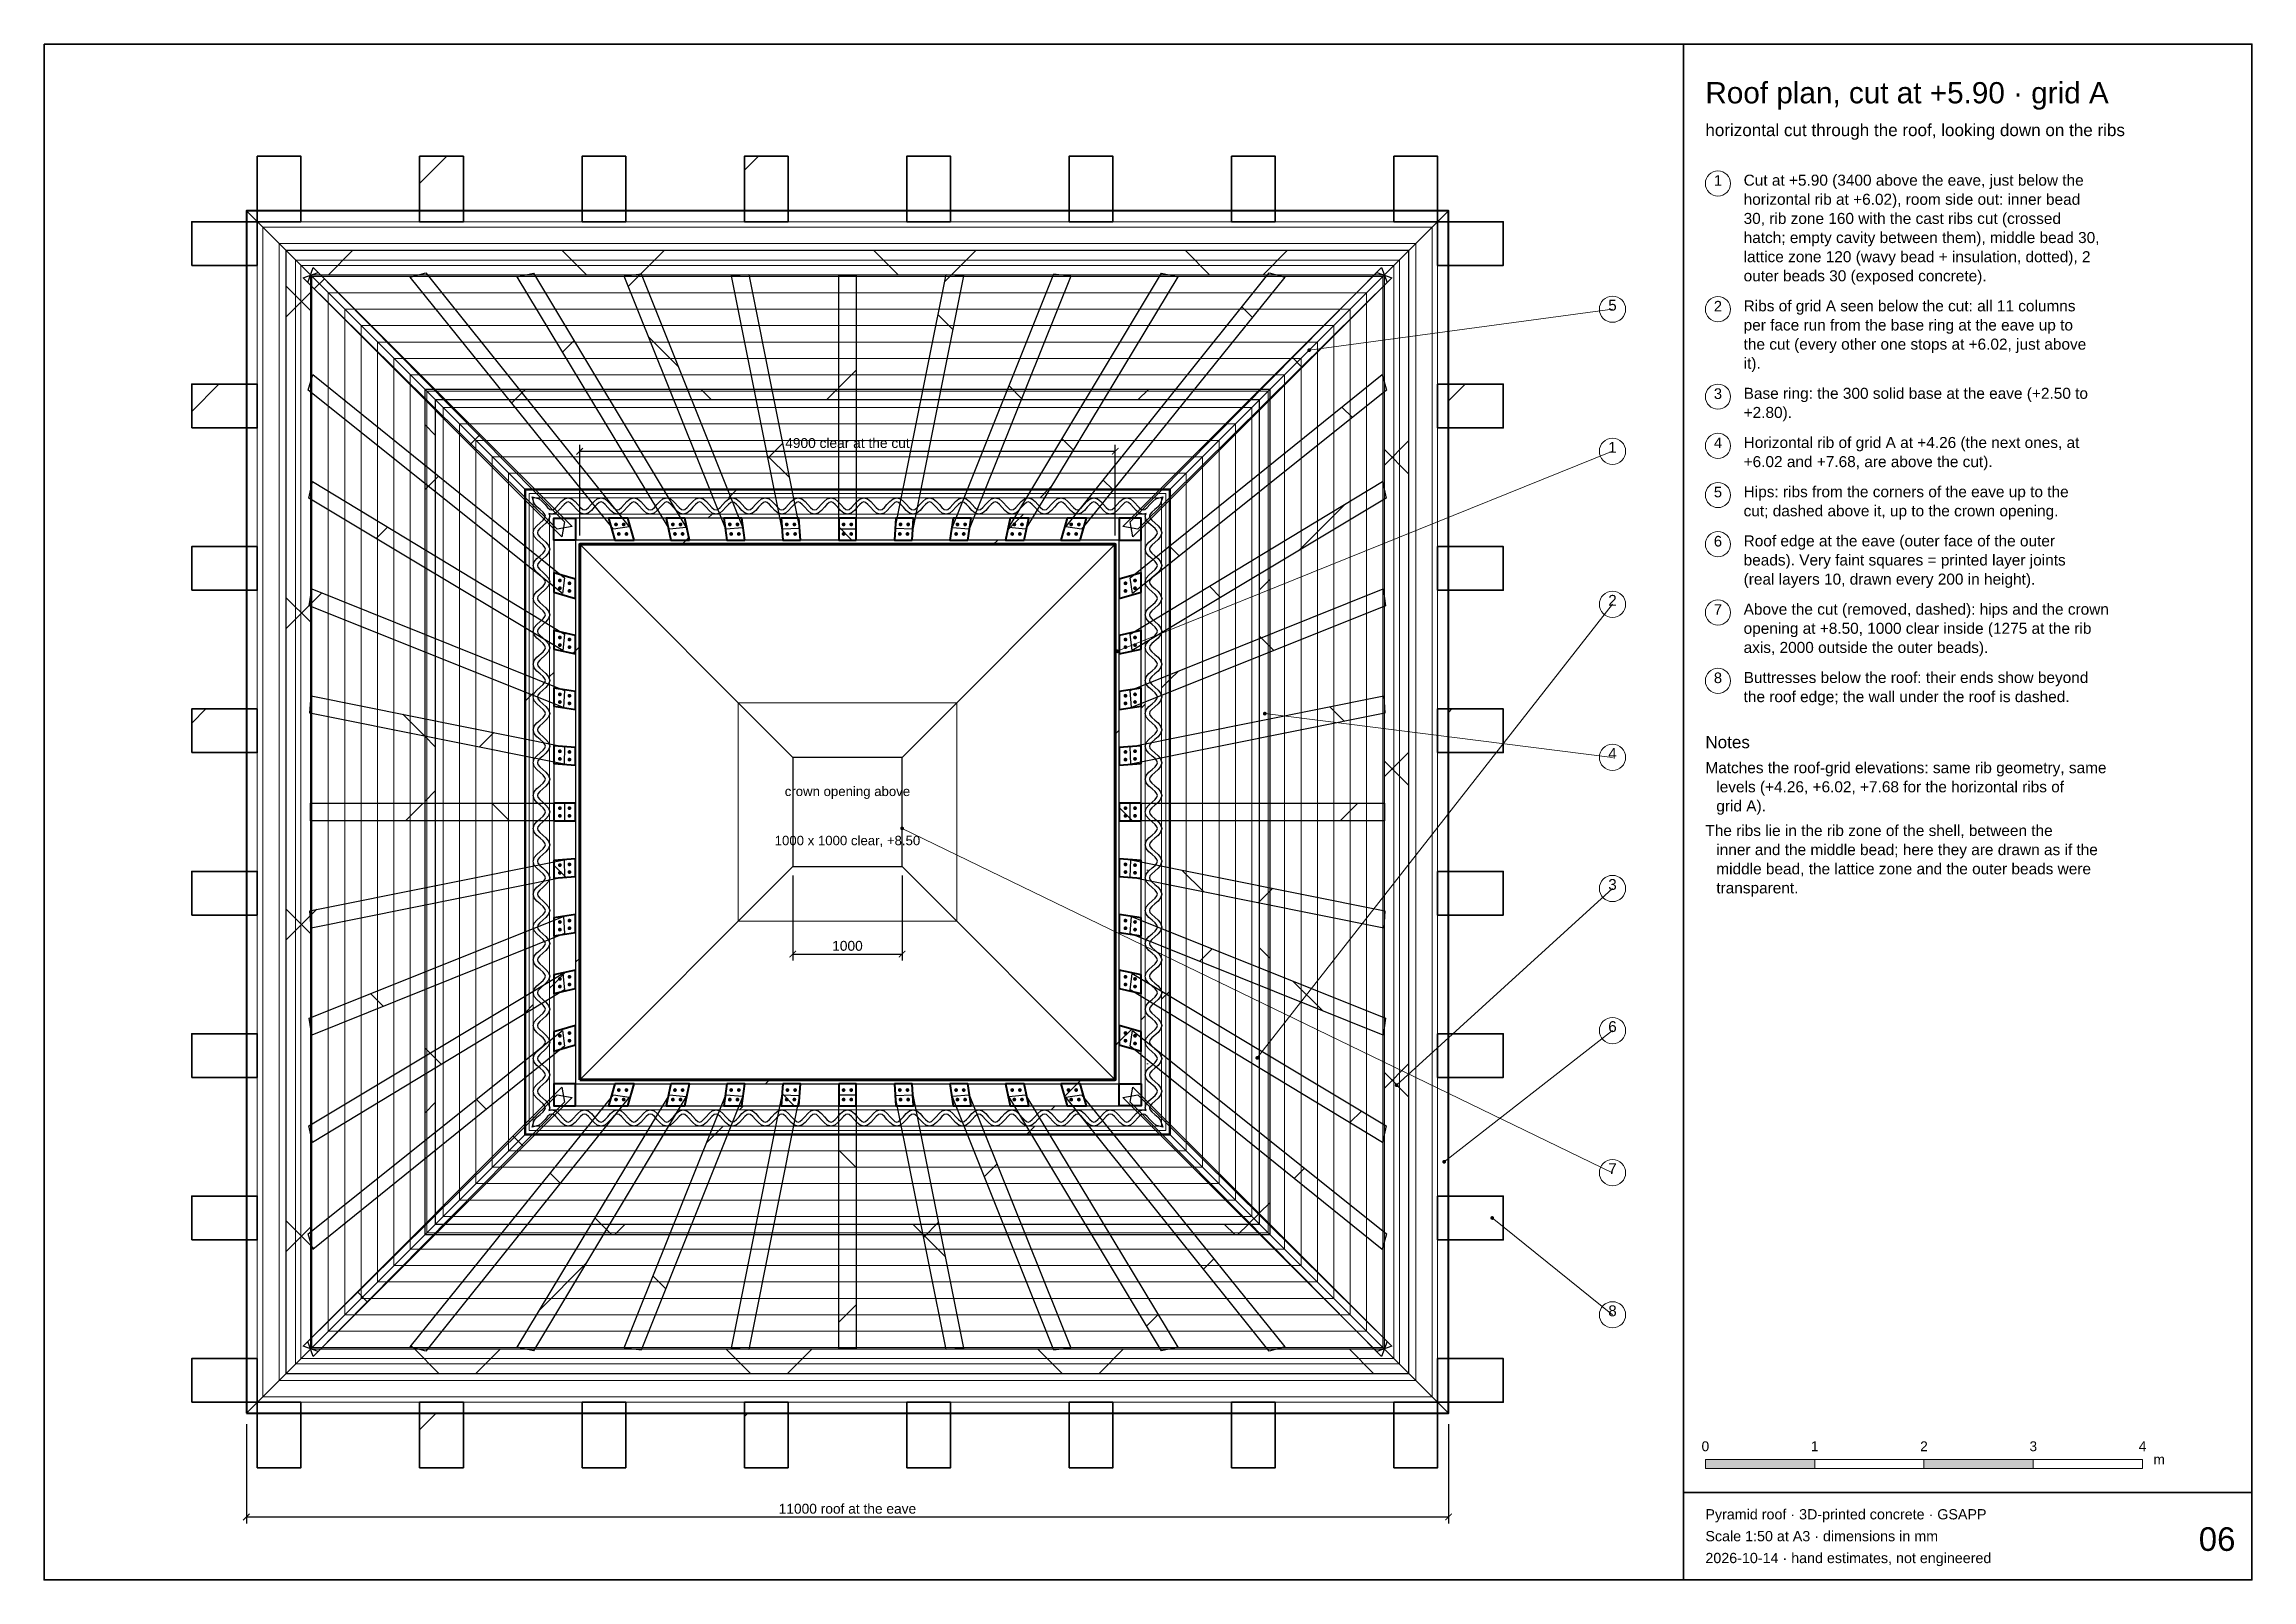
# Paper-space layout '06 roof-plan-cut-grid-A' of a CAD drawing. Header units: millimetres. Extents: x 8 to 412, y 8 to 289.
# The model-space entities are those that its viewports show. They can reach past a viewport. Long polylines and large blocks are cut down to what shows.
import ezdxf
from ezdxf.enums import TextEntityAlignment as Align

# ---------------------------------------------------------------- set-up
doc = ezdxf.new("R2010")
doc.units = ezdxf.units.MM
doc.linetypes.add('DASHED', pattern=[1.524, 1.27, -0.254])
for name, color, linetype, lineweight in [('ANNOTATION', 4, 'CONTINUOUS', 18), ('DIMS', 3, 'CONTINUOUS', 18), ('HATCH-CAST', 7, 'CONTINUOUS', 9), ('HATCH-INSULATION', 7, 'Continuous', 9), ('HATCH-PRINTED', 7, 'CONTINUOUS', 9), ('HIDDEN-AXIS', 8, 'DASHED', 18), ('LINES', 7, 'CONTINUOUS', 25), ('OUTLINE-CUT', 7, 'CONTINUOUS', 50), ('OUTLINE-FINE', 7, 'CONTINUOUS', 25), ('PRINTED-BEAD', 7, 'CONTINUOUS', 25), ('TEXT', 7, 'CONTINUOUS', 18), ('TITLEBLOCK', 7, 'CONTINUOUS', 18)]:
    doc.layers.add(name, color=color, linetype=linetype, lineweight=lineweight)
doc.styles.get("Standard").update_dxf_attribs({"font": 'arial.ttf'})
doc.dimstyles.new('PYR-1-50', dxfattribs={"dimscale": 50, "dimtxt": 1.8, "dimasz": 1.2, "dimexe": 1.2, "dimexo": 0.8, "dimgap": 0.6, "dimtad": 1, "dimdec": 0, "dimtxsty": 'Standard', "dimblk": 'ARCHTICK', "dimcen": 2.5, "dimclrd": 3, "dimclre": 3, "dimclrt": 7, "dimazin": 3, "dimtfac": 1, "dimtmove": 0, "dimatfit": 3})
pattern_1 = [(45, (0, 0), (-1425.35, 1425.35), [])]
pattern_2 = [(45, (0, 0), (-1425.35, 1425.35), []), (135, (0, 0), (-1425.35, -1425.35), [])]
pattern_3 = [(0, (0, 0), (442.913, 885.827), [0, -885.827])]

psp = doc.layouts.new('06 roof-plan-cut-grid-A')

# ---------------------------------------------------------------- texts
at = {"layer": 'TITLEBLOCK'}
for s, height, p in [('Roof plan, cut at +5.90 · grid A', 3.888, (312, 277)), ('horizontal cut through the roof, looking down on the ribs', 2.232, (312, 271.5)), ('Cut at +5.90 (3400 above the eave, just below the', 2.016, (319, 262.5)), ('horizontal rib at +6.02), room side out: inner bead', 2.016, (319, 259)), ('30, rib zone 160 with the cast ribs cut (crossed', 2.016, (319, 255.5)), ('hatch; empty cavity between them), middle bead 30,', 2.016, (319, 252)), ('lattice zone 120 (wavy bead + insulation, dotted), 2', 2.016, (319, 248.5)), ('outer beads 30 (exposed concrete).', 2.016, (319, 245)), ('per face run from the base ring at the eave up to', 2.016, (319, 236)), ('Ribs of grid A seen below the cut: all 11 columns', 2.016, (319, 239.5)), ('the cut (every other one stops at +6.02, just above', 2.016, (319, 232.5)), ('it).', 2.016, (319, 229)), ('+2.80).', 2.016, (319, 220)), ('Base ring: the 300 solid base at the eave (+2.50 to', 2.016, (319, 223.5)), ('Horizontal rib of grid A at +4.26 (the next ones, at', 2.016, (319, 214.5)), ('+6.02 and +7.68, are above the cut).', 2.016, (319, 211)), ('Hips: ribs from the corners of the eave up to the', 2.016, (319, 205.5)), ('cut; dashed above it, up to the crown opening.', 2.016, (319, 202)), ('Roof edge at the eave (outer face of the outer', 2.016, (319, 196.5)), ('beads). Very faint squares = printed layer joints', 2.016, (319, 193)), ('(real layers 10, drawn every 200 in height).', 2.016, (319, 189.5)), ('Above the cut (removed, dashed): hips and the crown', 2.016, (319, 184)), ('opening at +8.50, 1000 clear inside (1275 at the rib', 2.016, (319, 180.5)), ('axis, 2000 outside the outer beads).', 2.016, (319, 177)), ('Buttresses below the roof: their ends show beyond', 2.016, (319, 171.5)), ('the roof edge; the wall under the roof is dashed.', 2.016, (319, 168)), ('Notes', 2.232, (312, 159.5)), ('Matches the roof-grid elevations: same rib geometry, same', 2.016, (312, 155)), ('levels (+4.26, +6.02, +7.68 for the horizontal ribs of', 2.016, (314, 151.5)), ('grid A).', 2.016, (314, 148)), ('The ribs lie in the rib zone of the shell, between the', 2.016, (312, 143.5)), ('inner and the middle bead; here they are drawn as if the', 2.016, (314, 140)), ('middle bead, the lattice zone and the outer beads were', 2.016, (314, 136.5)), ('transparent.', 2.016, (314, 133)), ('m', 1.8, (394, 28.6)), ('Pyramid roof · 3D-printed concrete · GSAPP', 1.872, (312, 18.5)), ('Scale 1:50 at A3 · dimensions in mm', 1.872, (312, 14.5)), ('2026-10-14 · hand estimates, not engineered', 1.872, (312, 10.5))]:
    psp.add_text(s, height=height, dxfattribs=at).set_placement(p, align=Align.BOTTOM_LEFT)
for s, height, p in [('1', 1.94, (314.3, 262.5)), ('2', 1.94, (314.3, 239.5)), ('3', 1.94, (314.3, 223.5)), ('4', 1.94, (314.3, 214.5)), ('5', 1.94, (314.3, 205.5)), ('6', 1.94, (314.3, 196.5)), ('7', 1.94, (314.3, 184)), ('8', 1.94, (314.3, 171.5)), ('0', 1.8, (312, 31)), ('1', 1.8, (332, 31)), ('2', 1.8, (352, 31)), ('3', 1.8, (372, 31)), ('4', 1.8, (392, 31))]:
    psp.add_text(s, height=height, dxfattribs=at).set_placement(p, align=Align.BOTTOM_CENTER)
psp.add_text('06', height=4.32, dxfattribs=at).set_placement((409, 12), align=Align.BOTTOM_RIGHT)

msp = doc.modelspace()

# ---------------------------------------------------------------- texts
at = {"layer": 'ANNOTATION', "ltscale": 50}
for s, p in [('5', (100366.9, 11289.9)), ('1', (100366.9, 9989.9)), ('2', (100366.9, 8589.9)), ('4', (100366.9, 7189.9)), ('3', (100366.9, 5989.9)), ('6', (100366.9, 4689.9)), ('7', (100366.9, 3389.9)), ('8', (100366.9, 2089.9))]:
    msp.add_text(s, height=99.4, dxfattribs=at).set_placement(p, align=Align.BOTTOM_CENTER)
at = {"layer": 'TEXT', "ltscale": 50}
for s, p in [('crown opening above', (93366.9, 6853.1)), ('1000 x 1000 clear, +8.50', (93366.9, 6403.1))]:
    msp.add_text(s, height=86.4, dxfattribs=at).set_placement(p, align=Align.BOTTOM_CENTER)

# ---------------------------------------------------------------- blocks, each defined once
blk = doc.blocks.new('_ARCHTICK')
at = {"color": 0, "linetype": 'BYBLOCK', "const_width": 0.15}
blk.add_lwpolyline([(-0.5, -0.5), (0.5, 0.5)], dxfattribs=at)

# ---------------------------------------------------------------- dimensions: what is measured, and where the dimension line sits
at = {"layer": 'DIMS'}
for base, p1, p2, text in [((90916.9, 10033.1), (90916.9, 9223.1), (95816.9, 9223.1), '<> clear at the cut'), ((87866.9, 283.1), (87866.9, 1173.1), (98866.9, 1173.1), '<> roof at the eave')]:
    msp.add_linear_dim(base=base, p1=p1, p2=p2, text=text, dimstyle='PYR-1-50', dxfattribs=at).render()
msp.add_linear_dim(base=(92866.9, 5433.1), p1=(92866.9, 6193.1), p2=(93866.9, 6193.1), dimstyle='PYR-1-50', dxfattribs=at).render()

# ---------------------------------------------------------------- hatches: boundary and pattern name
at = {"layer": 'ANNOTATION', "ltscale": 50}
h = msp.add_hatch(color=7, dxfattribs=at)
h.dxf.hatch_style = 1
edge = h.paths.add_edge_path()
edge.add_arc((97591.9, 10958.1), 17.5, 0, 360)
h = msp.add_hatch(color=7, dxfattribs=at)
h.dxf.hatch_style = 1
edge = h.paths.add_edge_path()
edge.add_arc((95835.6, 8203.1), 17.5, 0, 360)
h = msp.add_hatch(color=7, dxfattribs=at)
h.dxf.hatch_style = 1
edge = h.paths.add_edge_path()
edge.add_arc((97185.6, 7633.1), 17.5, 0, 360)
h = msp.add_hatch(color=7, dxfattribs=at)
h.dxf.hatch_style = 1
edge = h.paths.add_edge_path()
edge.add_arc((93866.9, 6583.1), 17.5, 0, 360)
h = msp.add_hatch(color=7, dxfattribs=at)
h.dxf.hatch_style = 1
edge = h.paths.add_edge_path()
edge.add_arc((97116.9, 4483.1), 17.5, 0, 360)
h = msp.add_hatch(color=7, dxfattribs=at)
h.dxf.hatch_style = 1
edge = h.paths.add_edge_path()
edge.add_arc((98391.9, 4233.1), 17.5, 0, 360)
h = msp.add_hatch(color=7, dxfattribs=at)
h.dxf.hatch_style = 1
edge = h.paths.add_edge_path()
edge.add_arc((98826.9, 3533.1), 17.5, 0, 360)
h = msp.add_hatch(color=7, dxfattribs=at)
h.dxf.hatch_style = 1
edge = h.paths.add_edge_path()
edge.add_arc((99266.9, 3018.8), 17.5, 0, 360)
at = {"layer": 'HATCH-CAST', "ltscale": 50}
h = msp.add_hatch(dxfattribs=at)
h.set_pattern_fill('ANSI37', scale=25.19685)
h.set_pattern_definition(pattern_2)
h.paths.add_polyline_path([(88229.4, 1595.6), (88229.4, 11870.6), (98504.4, 11870.6), (98504.4, 1595.6)])
h.paths.add_polyline_path([(88454.4, 11552.3), (88454.4, 10663.1), (88433.6, 10591), (88454.4, 10574.4), (88454.4, 9680.6), (88438.1, 9605.3), (88454.4, 9595.6), (88454.4, 8698.1), (88443.2, 8620.3), (88454.4, 8615.8), (88454.4, 7715.6), (88448.7, 7636.2), (88454.4, 7635), (88454.4, 6813.1), (88454.4, 6653.1), (88454.4, 5831.2), (88448.7, 5830), (88454.4, 5750.6), (88454.4, 4850.4), (88443.2, 4845.9), (88454.4, 4768.1), (88454.4, 3870.6), (88438.1, 3860.9), (88454.4, 3785.6), (88454.4, 2891.8), (88433.6, 2875.2), (88454.4, 2803.1), (88454.4, 1913.9), (88429.7, 1889.2), (88429.8, 1888.8), (88385.8, 1845.3), (88454.4, 1820.6), (88479.1, 1752), (88522.6, 1796), (88523, 1795.9), (88547.7, 1820.6), (89436.9, 1820.6), (89509, 1799.8), (89525.6, 1820.6), (90419.4, 1820.6), (90494.7, 1804.3), (90504.4, 1820.6), (91401.9, 1820.6), (91479.7, 1809.4), (91484.2, 1820.6), (92384.4, 1820.6), (92463.8, 1814.9), (92465, 1820.6), (93286.9, 1820.6), (93446.9, 1820.6), (94268.8, 1820.6), (94270, 1814.9), (94349.4, 1820.6), (95249.6, 1820.6), (95254.1, 1809.4), (95331.9, 1820.6), (96229.4, 1820.6), (96239.1, 1804.3), (96314.4, 1820.6), (97208.2, 1820.6), (97224.8, 1799.8), (97296.9, 1820.6), (98186.1, 1820.6), (98210.8, 1795.9), (98211.1, 1796), (98254.7, 1752), (98279.4, 1820.6), (98348, 1845.3), (98304, 1888.8), (98304.1, 1889.2), (98279.4, 1913.9), (98279.4, 2803.1), (98300.2, 2875.2), (98279.4, 2891.8), (98279.4, 3785.6), (98295.6, 3860.9), (98279.4, 3870.6), (98279.4, 4768.1), (98290.6, 4845.9), (98279.4, 4850.4), (98279.4, 5750.6), (98285.1, 5830), (98279.4, 5831.2), (98279.4, 6653.1), (98279.4, 6813.1), (98279.4, 7635), (98285.1, 7636.2), (98279.4, 7715.6), (98279.4, 8615.8), (98290.6, 8620.3), (98279.4, 8698.1), (98279.4, 9595.6), (98295.6, 9605.3), (98279.4, 9680.6), (98279.4, 10574.4), (98300.2, 10591), (98279.4, 10663.1), (98279.4, 11552.3), (98304.1, 11577), (98304, 11577.3), (98348, 11620.9), (98279.4, 11645.6), (98254.7, 11714.2), (98211.1, 11670.2), (98210.8, 11670.3), (98186.1, 11645.6), (97296.9, 11645.6), (97224.8, 11666.4), (97208.2, 11645.6), (96314.4, 11645.6), (96239.1, 11661.9), (96229.4, 11645.6), (95331.9, 11645.6), (95254.1, 11656.8), (95249.6, 11645.6), (94349.4, 11645.6), (94270, 11651.3), (94268.8, 11645.6), (93446.9, 11645.6), (93286.9, 11645.6), (92465, 11645.6), (92463.8, 11651.3), (92384.4, 11645.6), (91484.2, 11645.6), (91479.7, 11656.8), (91401.9, 11645.6), (90504.4, 11645.6), (90494.7, 11661.9), (90419.4, 11645.6), (89525.6, 11645.6), (89509, 11666.4), (89436.9, 11645.6), (88547.7, 11645.6), (88523, 11670.3), (88522.6, 11670.2), (88479.1, 11714.2), (88454.4, 11645.6), (88385.8, 11620.9), (88429.8, 11577.3), (88429.7, 11577)])
h = msp.add_hatch(dxfattribs=at)
h.set_pattern_fill('ANSI37', scale=25.19685)
h.set_pattern_definition(pattern_2)
h.paths.add_polyline_path([(88385.8, 11620.9), (88523, 11670.3), (90510.2, 9683.1), (90416.9, 9683.1), (90416.9, 9611.4)])
h = msp.add_hatch(dxfattribs=at)
h.set_pattern_fill('ANSI37', scale=25.19685)
h.set_pattern_definition(pattern_2)
h.paths.add_polyline_path([(90416.9, 9589.8), (88429.7, 11577), (88429.8, 11577.3), (90416.9, 9611.4)])
h = msp.add_hatch(dxfattribs=at)
h.set_pattern_fill('ANSI37', scale=25.19685)
h.set_pattern_definition(pattern_2)
h.paths.add_polyline_path([(88479.1, 11714.2), (88522.6, 11670.2), (88454.4, 11645.6)])
h = msp.add_hatch(dxfattribs=at)
h.set_pattern_fill('ANSI37', scale=25.19685)
h.set_pattern_definition(pattern_2)
h.paths.add_polyline_path([(89509, 11666.4), (91095.6, 9683.1), (90932.2, 9683.1), (89364.8, 11624.8)])
h = msp.add_hatch(dxfattribs=at)
h.set_pattern_fill('ANSI37', scale=25.19685)
h.set_pattern_definition(pattern_2)
h.paths.add_polyline_path([(90494.7, 11661.9), (91681.9, 9683.1), (91520.1, 9683.1), (90344.1, 11629.3)])
h = msp.add_hatch(dxfattribs=at)
h.set_pattern_fill('ANSI37', scale=25.19685)
h.set_pattern_definition(pattern_2)
h.paths.add_polyline_path([(91479.7, 11656.8), (92269.2, 9683.1), (92108.4, 9683.1), (91324.1, 11634.4)])
h = msp.add_hatch(dxfattribs=at)
h.set_pattern_fill('ANSI37', scale=25.19685)
h.set_pattern_definition(pattern_2)
h.paths.add_polyline_path([(92463.8, 11651.3), (92857.5, 9683.1), (92697.3, 9683.1), (92305, 11639.9)])
h = msp.add_hatch(dxfattribs=at)
h.set_pattern_fill('ANSI37', scale=25.19685)
h.set_pattern_definition(pattern_2)
h.paths.add_polyline_path([(93446.9, 11645.6), (93446.9, 9683.1), (93286.9, 9683.1), (93286.9, 11645.6)])
h = msp.add_hatch(dxfattribs=at)
h.set_pattern_fill('ANSI37', scale=25.19685)
h.set_pattern_definition(pattern_2)
h.paths.add_polyline_path([(94428.8, 11639.9), (94036.5, 9683.1), (93876.3, 9683.1), (94270, 11651.3)])
h = msp.add_hatch(dxfattribs=at)
h.set_pattern_fill('ANSI37', scale=25.19685)
h.set_pattern_definition(pattern_2)
h.paths.add_polyline_path([(95409.7, 11634.4), (94625.4, 9683.1), (94464.6, 9683.1), (95254.1, 11656.8)])
h = msp.add_hatch(dxfattribs=at)
h.set_pattern_fill('ANSI37', scale=25.19685)
h.set_pattern_definition(pattern_2)
h.paths.add_polyline_path([(96389.7, 11629.3), (95213.7, 9683.1), (95051.9, 9683.1), (96239.1, 11661.9)])
h = msp.add_hatch(dxfattribs=at)
h.set_pattern_fill('ANSI37', scale=25.19685)
h.set_pattern_definition(pattern_2)
h.paths.add_polyline_path([(97369, 11624.8), (95801.6, 9683.1), (95638.2, 9683.1), (97224.8, 11666.4)])
h = msp.add_hatch(dxfattribs=at)
h.set_pattern_fill('ANSI37', scale=25.19685)
h.set_pattern_definition(pattern_2)
h.paths.add_polyline_path([(96245.2, 9683.1), (96223.6, 9683.1), (98210.8, 11670.3), (98211.1, 11670.2)])
h = msp.add_hatch(dxfattribs=at)
h.set_pattern_fill('ANSI37', scale=25.19685)
h.set_pattern_definition(pattern_2)
h.paths.add_polyline_path([(98254.7, 11714.2), (98304.1, 11577), (96316.9, 9589.8), (96316.9, 9683.1), (96245.2, 9683.1)])
h = msp.add_hatch(dxfattribs=at)
h.set_pattern_fill('ANSI37', scale=25.19685)
h.set_pattern_definition(pattern_2)
h.paths.add_polyline_path([(98348, 11620.9), (98304, 11577.3), (98279.4, 11645.6)])
h = msp.add_hatch(dxfattribs=at)
h.set_pattern_fill('ANSI37', scale=25.19685)
h.set_pattern_definition(pattern_2)
h.paths.add_polyline_path([(90416.9, 9004.4), (88433.6, 10591), (88475.2, 10735.2), (90416.9, 9167.8)])
h = msp.add_hatch(dxfattribs=at)
h.set_pattern_fill('ANSI37', scale=25.19685)
h.set_pattern_definition(pattern_2)
h.paths.add_polyline_path([(98300.2, 10591), (96316.9, 9004.4), (96316.9, 9167.8), (98258.6, 10735.2)])
h = msp.add_hatch(dxfattribs=at)
h.set_pattern_fill('ANSI37', scale=25.19685)
h.set_pattern_definition(pattern_2)
h.paths.add_polyline_path([(89596.1, 9830.3), (89500.1, 9907.8), (89500.1, 10506.5), (89596.1, 10410.5)])
h = msp.add_hatch(dxfattribs=at)
h.set_pattern_fill('ANSI37', scale=25.19685)
h.set_pattern_definition(pattern_2)
h.paths.add_polyline_path([(89689.4, 10503.8), (89593.4, 10599.8), (90192.1, 10599.8), (90269.6, 10503.8)])
h = msp.add_hatch(dxfattribs=at)
h.set_pattern_fill('ANSI37', scale=25.19685)
h.set_pattern_definition(pattern_2)
h.paths.add_polyline_path([(90439, 10503.8), (90362.2, 10599.8), (90966.2, 10599.8), (91024.2, 10503.8)])
h = msp.add_hatch(dxfattribs=at)
h.set_pattern_fill('ANSI37', scale=25.19685)
h.set_pattern_definition(pattern_2)
h.paths.add_polyline_path([(91189.5, 10503.8), (91131.9, 10599.8), (91739.9, 10599.8), (91778.5, 10503.8)])
h = msp.add_hatch(dxfattribs=at)
h.set_pattern_fill('ANSI37', scale=25.19685)
h.set_pattern_definition(pattern_2)
h.paths.add_polyline_path([(91940.9, 10503.8), (91902.5, 10599.8), (92513.5, 10599.8), (92532.7, 10503.8)])
h = msp.add_hatch(dxfattribs=at)
h.set_pattern_fill('ANSI37', scale=25.19685)
h.set_pattern_definition(pattern_2)
h.paths.add_polyline_path([(92693.3, 10503.8), (92674.1, 10599.8), (93286.9, 10599.8), (93286.9, 10503.8)])
h = msp.add_hatch(dxfattribs=at)
h.set_pattern_fill('ANSI37', scale=25.19685)
h.set_pattern_definition(pattern_2)
h.paths.add_polyline_path([(93446.9, 10503.8), (93446.9, 10599.8), (94059.7, 10599.8), (94040.5, 10503.8)])
h = msp.add_hatch(dxfattribs=at)
h.set_pattern_fill('ANSI37', scale=25.19685)
h.set_pattern_definition(pattern_2)
h.paths.add_polyline_path([(94201.1, 10503.8), (94220.3, 10599.8), (94831.3, 10599.8), (94792.9, 10503.8)])
h = msp.add_hatch(dxfattribs=at)
h.set_pattern_fill('ANSI37', scale=25.19685)
h.set_pattern_definition(pattern_2)
h.paths.add_polyline_path([(94955.3, 10503.8), (94993.9, 10599.8), (95601.9, 10599.8), (95544.3, 10503.8)])
h = msp.add_hatch(dxfattribs=at)
h.set_pattern_fill('ANSI37', scale=25.19685)
h.set_pattern_definition(pattern_2)
h.paths.add_polyline_path([(95709.6, 10503.8), (95767.6, 10599.8), (96371.6, 10599.8), (96294.8, 10503.8)])
h = msp.add_hatch(dxfattribs=at)
h.set_pattern_fill('ANSI37', scale=25.19685)
h.set_pattern_definition(pattern_2)
h.paths.add_polyline_path([(96464.1, 10503.8), (96541.6, 10599.8), (97140.3, 10599.8), (97044.3, 10503.8)])
h = msp.add_hatch(dxfattribs=at)
h.set_pattern_fill('ANSI37', scale=25.19685)
h.set_pattern_definition(pattern_2)
h.paths.add_polyline_path([(97137.6, 9830.3), (97137.6, 10410.5), (97233.6, 10506.5), (97233.6, 9907.8)])
h = msp.add_hatch(dxfattribs=at)
h.set_pattern_fill('ANSI37', scale=25.19685)
h.set_pattern_definition(pattern_2)
h.paths.add_polyline_path([(90416.9, 8418.1), (88438.1, 9605.3), (88470.6, 9755.9), (90416.9, 8579.9)])
h = msp.add_hatch(dxfattribs=at)
h.set_pattern_fill('ANSI37', scale=25.19685)
h.set_pattern_definition(pattern_2)
h.paths.add_polyline_path([(89596.1, 9075.8), (89500.1, 9133.8), (89500.1, 9737.8), (89596.1, 9661)])
h = msp.add_hatch(dxfattribs=at)
h.set_pattern_fill('ANSI37', scale=25.19685)
h.set_pattern_definition(pattern_2)
h.paths.add_polyline_path([(98295.6, 9605.3), (96316.9, 8418.1), (96316.9, 8579.9), (98263.1, 9755.9)])
h = msp.add_hatch(dxfattribs=at)
h.set_pattern_fill('ANSI37', scale=25.19685)
h.set_pattern_definition(pattern_2)
h.paths.add_polyline_path([(97137.6, 9075.8), (97137.6, 9661), (97233.6, 9737.8), (97233.6, 9133.8)])
h = msp.add_hatch(dxfattribs=at)
h.set_pattern_fill('ANSI37', scale=25.19685)
h.set_pattern_definition(pattern_2)
h.paths.add_polyline_path([(90679.4, 9420.6), (90879.4, 9420.6), (90879.4, 9220.6), (90679.4, 9220.6)])
h = msp.add_hatch(dxfattribs=at)
h.set_pattern_fill('ANSI37', scale=25.19685)
h.set_pattern_definition(pattern_2)
h.paths.add_polyline_path([(91237, 9220.6), (91179.4, 9420.6), (91356.8, 9420.6), (91414.4, 9220.6)])
h = msp.add_hatch(dxfattribs=at)
h.set_pattern_fill('ANSI37', scale=25.19685)
h.set_pattern_definition(pattern_2)
h.paths.add_polyline_path([(91707.8, 9420.6), (91877.8, 9420.6), (91921, 9220.6), (91751, 9220.6)])
h = msp.add_hatch(dxfattribs=at)
h.set_pattern_fill('ANSI37', scale=25.19685)
h.set_pattern_definition(pattern_2)
h.paths.add_polyline_path([(92399.8, 9420.6), (92428.6, 9220.6), (92264, 9220.6), (92235.2, 9420.6)])
h = msp.add_hatch(dxfattribs=at)
h.set_pattern_fill('ANSI37', scale=25.19685)
h.set_pattern_definition(pattern_2)
h.paths.add_polyline_path([(92937.2, 9220.6), (92776, 9220.6), (92761.6, 9420.6), (92922.8, 9420.6)])
h = msp.add_hatch(dxfattribs=at)
h.set_pattern_fill('ANSI37', scale=25.19685)
h.set_pattern_definition(pattern_2)
h.paths.add_polyline_path([(93286.9, 9220.6), (93286.9, 9420.6), (93446.9, 9420.6), (93446.9, 9220.6)])
h = msp.add_hatch(dxfattribs=at)
h.set_pattern_fill('ANSI37', scale=25.19685)
h.set_pattern_definition(pattern_2)
h.paths.add_polyline_path([(93811, 9420.6), (93972.2, 9420.6), (93957.8, 9220.6), (93796.6, 9220.6)])
h = msp.add_hatch(dxfattribs=at)
h.set_pattern_fill('ANSI37', scale=25.19685)
h.set_pattern_definition(pattern_2)
h.paths.add_polyline_path([(94498.6, 9420.6), (94469.8, 9220.6), (94305.2, 9220.6), (94334, 9420.6)])
h = msp.add_hatch(dxfattribs=at)
h.set_pattern_fill('ANSI37', scale=25.19685)
h.set_pattern_definition(pattern_2)
h.paths.add_polyline_path([(94982.8, 9220.6), (94812.8, 9220.6), (94856, 9420.6), (95026, 9420.6)])
h = msp.add_hatch(dxfattribs=at)
h.set_pattern_fill('ANSI37', scale=25.19685)
h.set_pattern_definition(pattern_2)
h.paths.add_polyline_path([(95319.4, 9220.6), (95377, 9420.6), (95554.4, 9420.6), (95496.8, 9220.6)])
h = msp.add_hatch(dxfattribs=at)
h.set_pattern_fill('ANSI37', scale=25.19685)
h.set_pattern_definition(pattern_2)
h.paths.add_polyline_path([(95854.4, 9220.6), (96054.4, 9220.6), (96054.4, 9420.6), (95854.4, 9420.6)])
h = msp.add_hatch(dxfattribs=at)
h.set_pattern_fill('ANSI37', scale=25.19685)
h.set_pattern_definition(pattern_2)
h.paths.add_polyline_path([(89596.1, 8321.5), (89500.1, 8360.1), (89500.1, 8968.1), (89596.1, 8910.5)])
h = msp.add_hatch(dxfattribs=at)
h.set_pattern_fill('ANSI37', scale=25.19685)
h.set_pattern_definition(pattern_2)
h.paths.add_polyline_path([(90879.4, 8863), (90879.4, 8685.6), (90679.4, 8743.2), (90679.4, 8920.6)])
h = msp.add_hatch(dxfattribs=at)
h.set_pattern_fill('ANSI37', scale=25.19685)
h.set_pattern_definition(pattern_2)
h.paths.add_polyline_path([(96054.4, 8920.6), (96054.4, 8743.2), (95854.4, 8685.6), (95854.4, 8863)])
h = msp.add_hatch(dxfattribs=at)
h.set_pattern_fill('ANSI37', scale=25.19685)
h.set_pattern_definition(pattern_2)
h.paths.add_polyline_path([(97137.6, 8321.5), (97137.6, 8910.5), (97233.6, 8968.1), (97233.6, 8360.1)])
h = msp.add_hatch(dxfattribs=at)
h.set_pattern_fill('ANSI37', scale=25.19685)
h.set_pattern_definition(pattern_2)
h.paths.add_polyline_path([(90416.9, 7830.8), (88443.2, 8620.3), (88465.6, 8775.9), (90416.9, 7991.6)])
h = msp.add_hatch(dxfattribs=at)
h.set_pattern_fill('ANSI37', scale=25.19685)
h.set_pattern_definition(pattern_2)
h.paths.add_polyline_path([(98290.6, 8620.3), (96316.9, 7830.8), (96316.9, 7991.6), (98268.2, 8775.9)])
h = msp.add_hatch(dxfattribs=at)
h.set_pattern_fill('ANSI37', scale=25.19685)
h.set_pattern_definition(pattern_2)
h.paths.add_polyline_path([(90679.4, 8392.2), (90879.4, 8349), (90879.4, 8179), (90679.4, 8222.2)])
h = msp.add_hatch(dxfattribs=at)
h.set_pattern_fill('ANSI37', scale=25.19685)
h.set_pattern_definition(pattern_2)
h.paths.add_polyline_path([(96054.4, 8222.2), (95854.4, 8179), (95854.4, 8349), (96054.4, 8392.2)])
h = msp.add_hatch(dxfattribs=at)
h.set_pattern_fill('ANSI37', scale=25.19685)
h.set_pattern_definition(pattern_2)
h.paths.add_polyline_path([(89596.1, 7567.3), (89500.1, 7586.5), (89500.1, 8197.5), (89596.1, 8159.1)])
h = msp.add_hatch(dxfattribs=at)
h.set_pattern_fill('ANSI37', scale=25.19685)
h.set_pattern_definition(pattern_2)
h.paths.add_polyline_path([(97137.6, 7567.3), (97137.6, 8159.1), (97233.6, 8197.5), (97233.6, 7586.5)])
h = msp.add_hatch(dxfattribs=at)
h.set_pattern_fill('ANSI37', scale=25.19685)
h.set_pattern_definition(pattern_2)
h.paths.add_polyline_path([(90416.9, 7242.5), (88448.7, 7636.2), (88460.1, 7795), (90416.9, 7402.7)])
h = msp.add_hatch(dxfattribs=at)
h.set_pattern_fill('ANSI37', scale=25.19685)
h.set_pattern_definition(pattern_2)
h.paths.add_polyline_path([(90679.4, 7700.2), (90679.4, 7864.8), (90879.4, 7836), (90879.4, 7671.4)])
h = msp.add_hatch(dxfattribs=at)
h.set_pattern_fill('ANSI37', scale=25.19685)
h.set_pattern_definition(pattern_2)
h.paths.add_polyline_path([(95854.4, 7671.4), (95854.4, 7836), (96054.4, 7864.8), (96054.4, 7700.2)])
h = msp.add_hatch(dxfattribs=at)
h.set_pattern_fill('ANSI37', scale=25.19685)
h.set_pattern_definition(pattern_2)
h.paths.add_polyline_path([(98285.1, 7636.2), (96316.9, 7242.5), (96316.9, 7402.7), (98273.7, 7795)])
h = msp.add_hatch(dxfattribs=at)
h.set_pattern_fill('ANSI37', scale=25.19685)
h.set_pattern_definition(pattern_2)
h.paths.add_polyline_path([(89596.1, 6813.1), (89500.1, 6813.1), (89500.1, 7425.9), (89596.1, 7406.7)])
h = msp.add_hatch(dxfattribs=at)
h.set_pattern_fill('ANSI37', scale=25.19685)
h.set_pattern_definition(pattern_2)
h.paths.add_polyline_path([(90879.4, 7162.8), (90679.4, 7177.2), (90679.4, 7338.4), (90879.4, 7324)])
h = msp.add_hatch(dxfattribs=at)
h.set_pattern_fill('ANSI37', scale=25.19685)
h.set_pattern_definition(pattern_2)
h.paths.add_polyline_path([(95854.4, 7324), (96054.4, 7338.4), (96054.4, 7177.2), (95854.4, 7162.8)])
h = msp.add_hatch(dxfattribs=at)
h.set_pattern_fill('ANSI37', scale=25.19685)
h.set_pattern_definition(pattern_2)
h.paths.add_polyline_path([(97137.6, 6813.1), (97137.6, 7406.7), (97233.6, 7425.9), (97233.6, 6813.1)])
h = msp.add_hatch(dxfattribs=at)
h.set_pattern_fill('ANSI37', scale=25.19685)
h.set_pattern_definition(pattern_2)
h.paths.add_polyline_path([(90416.9, 6653.1), (88454.4, 6653.1), (88454.4, 6813.1), (90416.9, 6813.1)])
h = msp.add_hatch(dxfattribs=at)
h.set_pattern_fill('ANSI37', scale=25.19685)
h.set_pattern_definition(pattern_2)
h.paths.add_polyline_path([(90879.4, 6813.1), (90879.4, 6653.1), (90679.4, 6653.1), (90679.4, 6813.1)])
h = msp.add_hatch(dxfattribs=at)
h.set_pattern_fill('ANSI37', scale=25.19685)
h.set_pattern_definition(pattern_2)
h.paths.add_polyline_path([(96054.4, 6813.1), (96054.4, 6653.1), (95854.4, 6653.1), (95854.4, 6813.1)])
h = msp.add_hatch(dxfattribs=at)
h.set_pattern_fill('ANSI37', scale=25.19685)
h.set_pattern_definition(pattern_2)
h.paths.add_polyline_path([(98279.4, 6653.1), (96316.9, 6653.1), (96316.9, 6813.1), (98279.4, 6813.1)])
h = msp.add_hatch(dxfattribs=at)
h.set_pattern_fill('ANSI37', scale=25.19685)
h.set_pattern_definition(pattern_2)
h.paths.add_polyline_path([(89596.1, 6059.5), (89500.1, 6040.3), (89500.1, 6653.1), (89596.1, 6653.1)])
h = msp.add_hatch(dxfattribs=at)
h.set_pattern_fill('ANSI37', scale=25.19685)
h.set_pattern_definition(pattern_2)
h.paths.add_polyline_path([(97137.6, 6059.5), (97137.6, 6653.1), (97233.6, 6653.1), (97233.6, 6040.3)])
h = msp.add_hatch(dxfattribs=at)
h.set_pattern_fill('ANSI37', scale=25.19685)
h.set_pattern_definition(pattern_2)
h.paths.add_polyline_path([(90679.4, 6289), (90879.4, 6303.4), (90879.4, 6142.2), (90679.4, 6127.8)])
h = msp.add_hatch(dxfattribs=at)
h.set_pattern_fill('ANSI37', scale=25.19685)
h.set_pattern_definition(pattern_2)
h.paths.add_polyline_path([(96054.4, 6127.8), (95854.4, 6142.2), (95854.4, 6303.4), (96054.4, 6289)])
h = msp.add_hatch(dxfattribs=at)
h.set_pattern_fill('ANSI37', scale=25.19685)
h.set_pattern_definition(pattern_2)
h.paths.add_polyline_path([(90416.9, 6063.5), (88460.1, 5671.2), (88448.7, 5830), (90416.9, 6223.7)])
h = msp.add_hatch(dxfattribs=at)
h.set_pattern_fill('ANSI37', scale=25.19685)
h.set_pattern_definition(pattern_2)
h.paths.add_polyline_path([(98273.7, 5671.2), (96316.9, 6063.5), (96316.9, 6223.7), (98285.1, 5830)])
h = msp.add_hatch(dxfattribs=at)
h.set_pattern_fill('ANSI37', scale=25.19685)
h.set_pattern_definition(pattern_2)
h.paths.add_polyline_path([(89596.1, 5307.1), (89500.1, 5268.7), (89500.1, 5879.7), (89596.1, 5898.9)])
h = msp.add_hatch(dxfattribs=at)
h.set_pattern_fill('ANSI37', scale=25.19685)
h.set_pattern_definition(pattern_2)
h.paths.add_polyline_path([(97137.6, 5307.1), (97137.6, 5898.9), (97233.6, 5879.7), (97233.6, 5268.7)])
h = msp.add_hatch(dxfattribs=at)
h.set_pattern_fill('ANSI37', scale=25.19685)
h.set_pattern_definition(pattern_2)
h.paths.add_polyline_path([(90679.4, 5601.4), (90679.4, 5766), (90879.4, 5794.8), (90879.4, 5630.2)])
h = msp.add_hatch(dxfattribs=at)
h.set_pattern_fill('ANSI37', scale=25.19685)
h.set_pattern_definition(pattern_2)
h.paths.add_polyline_path([(95854.4, 5630.2), (95854.4, 5794.8), (96054.4, 5766), (96054.4, 5601.4)])
h = msp.add_hatch(dxfattribs=at)
h.set_pattern_fill('ANSI37', scale=25.19685)
h.set_pattern_definition(pattern_2)
h.paths.add_polyline_path([(90416.9, 5474.6), (88465.6, 4690.3), (88443.2, 4845.9), (90416.9, 5635.4)])
h = msp.add_hatch(dxfattribs=at)
h.set_pattern_fill('ANSI37', scale=25.19685)
h.set_pattern_definition(pattern_2)
h.paths.add_polyline_path([(98268.2, 4690.3), (96316.9, 5474.6), (96316.9, 5635.4), (98290.6, 4845.9)])
h = msp.add_hatch(dxfattribs=at)
h.set_pattern_fill('ANSI37', scale=25.19685)
h.set_pattern_definition(pattern_2)
h.paths.add_polyline_path([(90879.4, 5117.2), (90679.4, 5074), (90679.4, 5244), (90879.4, 5287.2)])
h = msp.add_hatch(dxfattribs=at)
h.set_pattern_fill('ANSI37', scale=25.19685)
h.set_pattern_definition(pattern_2)
h.paths.add_polyline_path([(95854.4, 5287.2), (96054.4, 5244), (96054.4, 5074), (95854.4, 5117.2)])
h = msp.add_hatch(dxfattribs=at)
h.set_pattern_fill('ANSI37', scale=25.19685)
h.set_pattern_definition(pattern_2)
h.paths.add_polyline_path([(89596.1, 4555.7), (89500.1, 4498.1), (89500.1, 5106.1), (89596.1, 5144.7)])
h = msp.add_hatch(dxfattribs=at)
h.set_pattern_fill('ANSI37', scale=25.19685)
h.set_pattern_definition(pattern_2)
h.paths.add_polyline_path([(97137.6, 4555.7), (97137.6, 5144.7), (97233.6, 5106.1), (97233.6, 4498.1)])
h = msp.add_hatch(dxfattribs=at)
h.set_pattern_fill('ANSI37', scale=25.19685)
h.set_pattern_definition(pattern_2)
h.paths.add_polyline_path([(90416.9, 4886.3), (88470.6, 3710.3), (88438.1, 3860.9), (90416.9, 5048.1)])
h = msp.add_hatch(dxfattribs=at)
h.set_pattern_fill('ANSI37', scale=25.19685)
h.set_pattern_definition(pattern_2)
h.paths.add_polyline_path([(98263.1, 3710.3), (96316.9, 4886.3), (96316.9, 5048.1), (98295.6, 3860.9)])
h = msp.add_hatch(dxfattribs=at)
h.set_pattern_fill('ANSI37', scale=25.19685)
h.set_pattern_definition(pattern_2)
h.paths.add_polyline_path([(90879.4, 4780.6), (90879.4, 4603.2), (90679.4, 4545.6), (90679.4, 4723)])
h = msp.add_hatch(dxfattribs=at)
h.set_pattern_fill('ANSI37', scale=25.19685)
h.set_pattern_definition(pattern_2)
h.paths.add_polyline_path([(96054.4, 4723), (96054.4, 4545.6), (95854.4, 4603.2), (95854.4, 4780.6)])
h = msp.add_hatch(dxfattribs=at)
h.set_pattern_fill('ANSI37', scale=25.19685)
h.set_pattern_definition(pattern_2)
h.paths.add_polyline_path([(90416.9, 4298.4), (88475.2, 2731), (88433.6, 2875.2), (90416.9, 4461.8)])
h = msp.add_hatch(dxfattribs=at)
h.set_pattern_fill('ANSI37', scale=25.19685)
h.set_pattern_definition(pattern_2)
h.paths.add_polyline_path([(98258.6, 2731), (96316.9, 4298.4), (96316.9, 4461.8), (98300.2, 2875.2)])
h = msp.add_hatch(dxfattribs=at)
h.set_pattern_fill('ANSI37', scale=25.19685)
h.set_pattern_definition(pattern_2)
h.paths.add_polyline_path([(89596.1, 3805.2), (89500.1, 3728.4), (89500.1, 4332.4), (89596.1, 4390.4)])
h = msp.add_hatch(dxfattribs=at)
h.set_pattern_fill('ANSI37', scale=25.19685)
h.set_pattern_definition(pattern_2)
h.paths.add_polyline_path([(90679.4, 4245.6), (90879.4, 4245.6), (90879.4, 4045.6), (90679.4, 4045.6)])
h = msp.add_hatch(dxfattribs=at)
h.set_pattern_fill('ANSI37', scale=25.19685)
h.set_pattern_definition(pattern_2)
h.paths.add_polyline_path([(91179.4, 4045.6), (91237, 4245.6), (91414.4, 4245.6), (91356.8, 4045.6)])
h = msp.add_hatch(dxfattribs=at)
h.set_pattern_fill('ANSI37', scale=25.19685)
h.set_pattern_definition(pattern_2)
h.paths.add_polyline_path([(91877.8, 4045.6), (91707.8, 4045.6), (91751, 4245.6), (91921, 4245.6)])
h = msp.add_hatch(dxfattribs=at)
h.set_pattern_fill('ANSI37', scale=25.19685)
h.set_pattern_definition(pattern_2)
h.paths.add_polyline_path([(92428.6, 4245.6), (92399.8, 4045.6), (92235.2, 4045.6), (92264, 4245.6)])
h = msp.add_hatch(dxfattribs=at)
h.set_pattern_fill('ANSI37', scale=25.19685)
h.set_pattern_definition(pattern_2)
h.paths.add_polyline_path([(92776, 4245.6), (92937.2, 4245.6), (92922.8, 4045.6), (92761.6, 4045.6)])
h = msp.add_hatch(dxfattribs=at)
h.set_pattern_fill('ANSI37', scale=25.19685)
h.set_pattern_definition(pattern_2)
h.paths.add_polyline_path([(93286.9, 4045.6), (93286.9, 4245.6), (93446.9, 4245.6), (93446.9, 4045.6)])
h = msp.add_hatch(dxfattribs=at)
h.set_pattern_fill('ANSI37', scale=25.19685)
h.set_pattern_definition(pattern_2)
h.paths.add_polyline_path([(93972.2, 4045.6), (93811, 4045.6), (93796.6, 4245.6), (93957.8, 4245.6)])
h = msp.add_hatch(dxfattribs=at)
h.set_pattern_fill('ANSI37', scale=25.19685)
h.set_pattern_definition(pattern_2)
h.paths.add_polyline_path([(94469.8, 4245.6), (94498.6, 4045.6), (94334, 4045.6), (94305.2, 4245.6)])
h = msp.add_hatch(dxfattribs=at)
h.set_pattern_fill('ANSI37', scale=25.19685)
h.set_pattern_definition(pattern_2)
h.paths.add_polyline_path([(94812.8, 4245.6), (94982.8, 4245.6), (95026, 4045.6), (94856, 4045.6)])
h = msp.add_hatch(dxfattribs=at)
h.set_pattern_fill('ANSI37', scale=25.19685)
h.set_pattern_definition(pattern_2)
h.paths.add_polyline_path([(95377, 4045.6), (95319.4, 4245.6), (95496.8, 4245.6), (95554.4, 4045.6)])
h = msp.add_hatch(dxfattribs=at)
h.set_pattern_fill('ANSI37', scale=25.19685)
h.set_pattern_definition(pattern_2)
h.paths.add_polyline_path([(96054.4, 4245.6), (96054.4, 4045.6), (95854.4, 4045.6), (95854.4, 4245.6)])
h = msp.add_hatch(dxfattribs=at)
h.set_pattern_fill('ANSI37', scale=25.19685)
h.set_pattern_definition(pattern_2)
h.paths.add_polyline_path([(97137.6, 3805.2), (97137.6, 4390.4), (97233.6, 4332.4), (97233.6, 3728.4)])
h = msp.add_hatch(dxfattribs=at)
h.set_pattern_fill('ANSI37', scale=25.19685)
h.set_pattern_definition(pattern_2)
h.paths.add_polyline_path([(90416.9, 3876.4), (90416.9, 3783.1), (90488.6, 3783.1), (88479.1, 1752), (88429.7, 1889.2)])
h = msp.add_hatch(dxfattribs=at)
h.set_pattern_fill('ANSI37', scale=25.19685)
h.set_pattern_definition(pattern_2)
h.paths.add_polyline_path([(98210.8, 1795.9), (96223.6, 3783.1), (96316.9, 3783.1), (96316.9, 3854.8), (98348, 1845.3)])
h = msp.add_hatch(dxfattribs=at)
h.set_pattern_fill('ANSI37', scale=25.19685)
h.set_pattern_definition(pattern_2)
h.paths.add_polyline_path([(98304, 1888.8), (96316.9, 3854.8), (96316.9, 3876.4), (98304.1, 1889.2)])
h = msp.add_hatch(dxfattribs=at)
h.set_pattern_fill('ANSI37', scale=25.19685)
h.set_pattern_definition(pattern_2)
h.paths.add_polyline_path([(90488.6, 3783.1), (90510.2, 3783.1), (88523, 1795.9), (88522.6, 1796)])
h = msp.add_hatch(dxfattribs=at)
h.set_pattern_fill('ANSI37', scale=25.19685)
h.set_pattern_definition(pattern_2)
h.paths.add_polyline_path([(90932.2, 3783.1), (91095.6, 3783.1), (89509, 1799.8), (89364.8, 1841.4)])
h = msp.add_hatch(dxfattribs=at)
h.set_pattern_fill('ANSI37', scale=25.19685)
h.set_pattern_definition(pattern_2)
h.paths.add_polyline_path([(91520.1, 3783.1), (91681.9, 3783.1), (90494.7, 1804.3), (90344.1, 1836.9)])
h = msp.add_hatch(dxfattribs=at)
h.set_pattern_fill('ANSI37', scale=25.19685)
h.set_pattern_definition(pattern_2)
h.paths.add_polyline_path([(92108.4, 3783.1), (92269.2, 3783.1), (91479.7, 1809.4), (91324.1, 1831.8)])
h = msp.add_hatch(dxfattribs=at)
h.set_pattern_fill('ANSI37', scale=25.19685)
h.set_pattern_definition(pattern_2)
h.paths.add_polyline_path([(92697.3, 3783.1), (92857.5, 3783.1), (92463.8, 1814.9), (92305, 1826.3)])
h = msp.add_hatch(dxfattribs=at)
h.set_pattern_fill('ANSI37', scale=25.19685)
h.set_pattern_definition(pattern_2)
h.paths.add_polyline_path([(93286.9, 3783.1), (93446.9, 3783.1), (93446.9, 1820.6), (93286.9, 1820.6)])
h = msp.add_hatch(dxfattribs=at)
h.set_pattern_fill('ANSI37', scale=25.19685)
h.set_pattern_definition(pattern_2)
h.paths.add_polyline_path([(93876.3, 3783.1), (94036.5, 3783.1), (94428.8, 1826.3), (94270, 1814.9)])
h = msp.add_hatch(dxfattribs=at)
h.set_pattern_fill('ANSI37', scale=25.19685)
h.set_pattern_definition(pattern_2)
h.paths.add_polyline_path([(94464.6, 3783.1), (94625.4, 3783.1), (95409.7, 1831.8), (95254.1, 1809.4)])
h = msp.add_hatch(dxfattribs=at)
h.set_pattern_fill('ANSI37', scale=25.19685)
h.set_pattern_definition(pattern_2)
h.paths.add_polyline_path([(95051.9, 3783.1), (95213.7, 3783.1), (96389.7, 1836.9), (96239.1, 1804.3)])
h = msp.add_hatch(dxfattribs=at)
h.set_pattern_fill('ANSI37', scale=25.19685)
h.set_pattern_definition(pattern_2)
h.paths.add_polyline_path([(95638.2, 3783.1), (95801.6, 3783.1), (97369, 1841.4), (97224.8, 1799.8)])
h = msp.add_hatch(dxfattribs=at)
h.set_pattern_fill('ANSI37', scale=25.19685)
h.set_pattern_definition(pattern_2)
h.paths.add_polyline_path([(89596.1, 3055.6), (89500.1, 2959.6), (89500.1, 3558.3), (89596.1, 3635.8)])
h = msp.add_hatch(dxfattribs=at)
h.set_pattern_fill('ANSI37', scale=25.19685)
h.set_pattern_definition(pattern_2)
h.paths.add_polyline_path([(97137.6, 3055.6), (97137.6, 3635.8), (97233.6, 3558.3), (97233.6, 2959.6)])
h = msp.add_hatch(dxfattribs=at)
h.set_pattern_fill('ANSI37', scale=25.19685)
h.set_pattern_definition(pattern_2)
h.paths.add_polyline_path([(90192.1, 2866.3), (89593.4, 2866.3), (89689.4, 2962.3), (90269.6, 2962.3)])
h = msp.add_hatch(dxfattribs=at)
h.set_pattern_fill('ANSI37', scale=25.19685)
h.set_pattern_definition(pattern_2)
h.paths.add_polyline_path([(90966.2, 2866.3), (90362.2, 2866.3), (90439, 2962.3), (91024.2, 2962.3)])
h = msp.add_hatch(dxfattribs=at)
h.set_pattern_fill('ANSI37', scale=25.19685)
h.set_pattern_definition(pattern_2)
h.paths.add_polyline_path([(91739.9, 2866.3), (91131.9, 2866.3), (91189.5, 2962.3), (91778.5, 2962.3)])
h = msp.add_hatch(dxfattribs=at)
h.set_pattern_fill('ANSI37', scale=25.19685)
h.set_pattern_definition(pattern_2)
h.paths.add_polyline_path([(92513.5, 2866.3), (91902.5, 2866.3), (91940.9, 2962.3), (92532.7, 2962.3)])
h = msp.add_hatch(dxfattribs=at)
h.set_pattern_fill('ANSI37', scale=25.19685)
h.set_pattern_definition(pattern_2)
h.paths.add_polyline_path([(93286.9, 2866.3), (92674.1, 2866.3), (92693.3, 2962.3), (93286.9, 2962.3)])
h = msp.add_hatch(dxfattribs=at)
h.set_pattern_fill('ANSI37', scale=25.19685)
h.set_pattern_definition(pattern_2)
h.paths.add_polyline_path([(94059.7, 2866.3), (93446.9, 2866.3), (93446.9, 2962.3), (94040.5, 2962.3)])
h = msp.add_hatch(dxfattribs=at)
h.set_pattern_fill('ANSI37', scale=25.19685)
h.set_pattern_definition(pattern_2)
h.paths.add_polyline_path([(94831.3, 2866.3), (94220.3, 2866.3), (94201.1, 2962.3), (94792.9, 2962.3)])
h = msp.add_hatch(dxfattribs=at)
h.set_pattern_fill('ANSI37', scale=25.19685)
h.set_pattern_definition(pattern_2)
h.paths.add_polyline_path([(95601.9, 2866.3), (94993.9, 2866.3), (94955.3, 2962.3), (95544.3, 2962.3)])
h = msp.add_hatch(dxfattribs=at)
h.set_pattern_fill('ANSI37', scale=25.19685)
h.set_pattern_definition(pattern_2)
h.paths.add_polyline_path([(96371.6, 2866.3), (95767.6, 2866.3), (95709.6, 2962.3), (96294.8, 2962.3)])
h = msp.add_hatch(dxfattribs=at)
h.set_pattern_fill('ANSI37', scale=25.19685)
h.set_pattern_definition(pattern_2)
h.paths.add_polyline_path([(97140.3, 2866.3), (96541.6, 2866.3), (96464.1, 2962.3), (97044.3, 2962.3)])
h = msp.add_hatch(dxfattribs=at)
h.set_pattern_fill('ANSI37', scale=25.19685)
h.set_pattern_definition(pattern_2)
h.paths.add_polyline_path([(88429.8, 1888.8), (88454.4, 1820.6), (88385.8, 1845.3)])
h = msp.add_hatch(dxfattribs=at)
h.set_pattern_fill('ANSI37', scale=25.19685)
h.set_pattern_definition(pattern_2)
h.paths.add_polyline_path([(98211.1, 1796), (98279.4, 1820.6), (98254.7, 1752)])
at = {"layer": 'HATCH-INSULATION', "ltscale": 50}
h = msp.add_hatch(dxfattribs=at)
h.set_pattern_fill('DOTS', scale=23.622047)
h.set_pattern_definition(pattern_3)
h.paths.add_polyline_path([(90581.5, 9476.1), (90598.7, 9455.1), (90603.6, 9439), (90598.7, 9423), (90581.5, 9401.9), (90525.2, 9351.8), (90501.3, 9322.7), (90491.9, 9291.4), (90491.9, 9586.6), (90501.3, 9555.3), (90525.2, 9526.2), (90554.4, 9500.2)])
h = msp.add_hatch(dxfattribs=at)
h.set_pattern_fill('DOTS', scale=23.622047)
h.set_pattern_definition(pattern_3)
h.paths.add_polyline_path([(90677, 9501.3), (90661, 9496.4), (90644.9, 9501.3), (90623.9, 9518.5), (90599.8, 9545.6), (90573.8, 9574.8), (90544.7, 9598.7), (90513.4, 9608.1), (90808.5, 9608.1), (90777.2, 9598.7), (90748.2, 9574.8), (90698, 9518.5)])
h = msp.add_hatch(dxfattribs=at)
h.set_pattern_fill('DOTS', scale=23.622047)
h.set_pattern_definition(pattern_3)
h.paths.add_polyline_path([(90848.4, 9547.7), (90898.5, 9491.4), (90927.6, 9467.5), (90958.9, 9458.1), (90663.7, 9458.1), (90695, 9467.5), (90724.1, 9491.4), (90774.2, 9547.7), (90795.2, 9564.9), (90811.3, 9569.8), (90827.4, 9564.9)])
h = msp.add_hatch(dxfattribs=at)
h.set_pattern_fill('DOTS', scale=23.622047)
h.set_pattern_definition(pattern_3)
h.paths.add_polyline_path([(90998.7, 9518.5), (90977.7, 9501.3), (90961.6, 9496.4), (90945.6, 9501.3), (90924.5, 9518.5), (90874.4, 9574.8), (90845.4, 9598.7), (90814.1, 9608.1), (91109.2, 9608.1), (91077.9, 9598.7), (91048.8, 9574.8), (91022.8, 9545.6)])
h = msp.add_hatch(dxfattribs=at)
h.set_pattern_fill('DOTS', scale=23.622047)
h.set_pattern_definition(pattern_3)
h.paths.add_polyline_path([(91074.9, 9547.7), (91095.9, 9564.9), (91112, 9569.8), (91128, 9564.9), (91149, 9547.7), (91199.1, 9491.4), (91228.2, 9467.5), (91259.5, 9458.1), (90964.4, 9458.1), (90995.7, 9467.5), (91024.8, 9491.4), (91050.8, 9520.6)])
h = msp.add_hatch(dxfattribs=at)
h.set_pattern_fill('DOTS', scale=23.622047)
h.set_pattern_definition(pattern_3)
h.paths.add_polyline_path([(91299.4, 9518.5), (91278.3, 9501.3), (91262.3, 9496.4), (91246.2, 9501.3), (91225.2, 9518.5), (91175.1, 9574.8), (91146, 9598.7), (91114.7, 9608.1), (91409.9, 9608.1), (91378.6, 9598.7), (91349.5, 9574.8), (91323.4, 9545.6)])
h = msp.add_hatch(dxfattribs=at)
h.set_pattern_fill('DOTS', scale=23.622047)
h.set_pattern_definition(pattern_3)
h.paths.add_polyline_path([(91375.5, 9547.7), (91396.6, 9564.9), (91412.6, 9569.8), (91428.7, 9564.9), (91449.7, 9547.7), (91499.8, 9491.4), (91528.9, 9467.5), (91560.2, 9458.1), (91265, 9458.1), (91296.3, 9467.5), (91325.4, 9491.4), (91351.4, 9520.6)])
h = msp.add_hatch(dxfattribs=at)
h.set_pattern_fill('DOTS', scale=23.622047)
h.set_pattern_definition(pattern_3)
h.paths.add_polyline_path([(91600, 9518.5), (91579, 9501.3), (91562.9, 9496.4), (91546.9, 9501.3), (91525.9, 9518.5), (91475.8, 9574.8), (91446.7, 9598.7), (91415.4, 9608.1), (91710.5, 9608.1), (91679.2, 9598.7), (91650.1, 9574.8), (91624.1, 9545.6)])
h = msp.add_hatch(dxfattribs=at)
h.set_pattern_fill('DOTS', scale=23.622047)
h.set_pattern_definition(pattern_3)
h.paths.add_polyline_path([(91676.2, 9547.7), (91697.2, 9564.9), (91713.3, 9569.8), (91729.3, 9564.9), (91750.4, 9547.7), (91800.5, 9491.4), (91829.5, 9467.5), (91860.8, 9458.1), (91565.7, 9458.1), (91597, 9467.5), (91626.1, 9491.4), (91652.1, 9520.6)])
h = msp.add_hatch(dxfattribs=at)
h.set_pattern_fill('DOTS', scale=23.622047)
h.set_pattern_definition(pattern_3)
h.paths.add_polyline_path([(91900.7, 9518.5), (91879.7, 9501.3), (91863.6, 9496.4), (91847.5, 9501.3), (91826.5, 9518.5), (91776.4, 9574.8), (91747.3, 9598.7), (91716, 9608.1), (92011.2, 9608.1), (91979.9, 9598.7), (91950.8, 9574.8), (91924.8, 9545.6)])
h = msp.add_hatch(dxfattribs=at)
h.set_pattern_fill('DOTS', scale=23.622047)
h.set_pattern_definition(pattern_3)
h.paths.add_polyline_path([(91897.7, 9467.5), (91926.7, 9491.4), (91952.8, 9520.6), (91976.8, 9547.7), (91997.9, 9564.9), (92013.9, 9569.8), (92030, 9564.9), (92051, 9547.7), (92075.1, 9520.6), (92101.1, 9491.4), (92130.2, 9467.5), (92161.5, 9458.1), (91866.4, 9458.1)])
h = msp.add_hatch(dxfattribs=at)
h.set_pattern_fill('DOTS', scale=23.622047)
h.set_pattern_definition(pattern_3)
h.paths.add_polyline_path([(92280.5, 9598.7), (92251.4, 9574.8), (92225.4, 9545.6), (92201.3, 9518.5), (92180.3, 9501.3), (92164.3, 9496.4), (92148.2, 9501.3), (92127.2, 9518.5), (92103.1, 9545.6), (92077.1, 9574.8), (92048, 9598.7), (92016.7, 9608.1), (92311.8, 9608.1)])
h = msp.add_hatch(dxfattribs=at)
h.set_pattern_fill('DOTS', scale=23.622047)
h.set_pattern_definition(pattern_3)
h.paths.add_polyline_path([(92198.3, 9467.5), (92227.4, 9491.4), (92253.4, 9520.6), (92277.5, 9547.7), (92298.5, 9564.9), (92314.6, 9569.8), (92330.6, 9564.9), (92351.7, 9547.7), (92375.8, 9520.6), (92401.8, 9491.4), (92430.9, 9467.5), (92462.2, 9458.1), (92167, 9458.1)])
h = msp.add_hatch(dxfattribs=at)
h.set_pattern_fill('DOTS', scale=23.622047)
h.set_pattern_definition(pattern_3)
h.paths.add_polyline_path([(92581.2, 9598.7), (92552.1, 9574.8), (92526.1, 9545.6), (92502, 9518.5), (92481, 9501.3), (92464.9, 9496.4), (92448.9, 9501.3), (92427.8, 9518.5), (92403.8, 9545.6), (92377.7, 9574.8), (92348.6, 9598.7), (92317.3, 9608.1), (92612.5, 9608.1)])
h = msp.add_hatch(dxfattribs=at)
h.set_pattern_fill('DOTS', scale=23.622047)
h.set_pattern_definition(pattern_3)
h.paths.add_polyline_path([(92499, 9467.5), (92528.1, 9491.4), (92554.1, 9520.6), (92578.2, 9547.7), (92599.2, 9564.9), (92615.2, 9569.8), (92631.3, 9564.9), (92652.3, 9547.7), (92676.4, 9520.6), (92702.4, 9491.4), (92731.5, 9467.5), (92762.8, 9458.1), (92467.7, 9458.1)])
h = msp.add_hatch(dxfattribs=at)
h.set_pattern_fill('DOTS', scale=23.622047)
h.set_pattern_definition(pattern_3)
h.paths.add_polyline_path([(92881.8, 9598.7), (92852.8, 9574.8), (92826.7, 9545.6), (92802.7, 9518.5), (92781.6, 9501.3), (92765.6, 9496.4), (92749.5, 9501.3), (92728.5, 9518.5), (92704.4, 9545.6), (92678.4, 9574.8), (92649.3, 9598.7), (92618, 9608.1), (92913.1, 9608.1)])
h = msp.add_hatch(dxfattribs=at)
h.set_pattern_fill('DOTS', scale=23.622047)
h.set_pattern_definition(pattern_3)
h.paths.add_polyline_path([(92799.6, 9467.5), (92828.7, 9491.4), (92854.7, 9520.6), (92878.8, 9547.7), (92899.8, 9564.9), (92915.9, 9569.8), (92932, 9564.9), (92953, 9547.7), (92977.1, 9520.6), (93003.1, 9491.4), (93032.2, 9467.5), (93063.5, 9458.1), (92768.3, 9458.1)])
h = msp.add_hatch(dxfattribs=at)
h.set_pattern_fill('DOTS', scale=23.622047)
h.set_pattern_definition(pattern_3)
h.paths.add_polyline_path([(93182.5, 9598.7), (93153.4, 9574.8), (93127.4, 9545.6), (93103.3, 9518.5), (93082.3, 9501.3), (93066.2, 9496.4), (93050.2, 9501.3), (93029.2, 9518.5), (93005.1, 9545.6), (92979, 9574.8), (92950, 9598.7), (92918.7, 9608.1), (93213.8, 9608.1)])
h = msp.add_hatch(dxfattribs=at)
h.set_pattern_fill('DOTS', scale=23.622047)
h.set_pattern_definition(pattern_3)
h.paths.add_polyline_path([(93100.3, 9467.5), (93129.4, 9491.4), (93155.4, 9520.6), (93179.5, 9547.7), (93200.5, 9564.9), (93216.6, 9569.8), (93232.6, 9564.9), (93253.6, 9547.7), (93277.7, 9520.6), (93303.7, 9491.4), (93332.8, 9467.5), (93364.1, 9458.1), (93069, 9458.1)])
h = msp.add_hatch(dxfattribs=at)
h.set_pattern_fill('DOTS', scale=23.622047)
h.set_pattern_definition(pattern_3)
h.paths.add_polyline_path([(93483.2, 9598.7), (93454.1, 9574.8), (93428.1, 9545.6), (93404, 9518.5), (93382.9, 9501.3), (93366.9, 9496.4), (93350.8, 9501.3), (93329.8, 9518.5), (93305.7, 9545.6), (93279.7, 9574.8), (93250.6, 9598.7), (93219.3, 9608.1), (93514.5, 9608.1)])
h = msp.add_hatch(dxfattribs=at)
h.set_pattern_fill('DOTS', scale=23.622047)
h.set_pattern_definition(pattern_3)
h.paths.add_polyline_path([(93400.9, 9467.5), (93430, 9491.4), (93456.1, 9520.6), (93480.1, 9547.7), (93501.2, 9564.9), (93517.2, 9569.8), (93533.3, 9564.9), (93554.3, 9547.7), (93578.4, 9520.6), (93604.4, 9491.4), (93633.5, 9467.5), (93664.8, 9458.1), (93369.6, 9458.1)])
h = msp.add_hatch(dxfattribs=at)
h.set_pattern_fill('DOTS', scale=23.622047)
h.set_pattern_definition(pattern_3)
h.paths.add_polyline_path([(93783.8, 9598.7), (93754.7, 9574.8), (93728.7, 9545.6), (93704.6, 9518.5), (93683.6, 9501.3), (93667.5, 9496.4), (93651.5, 9501.3), (93630.5, 9518.5), (93606.4, 9545.6), (93580.4, 9574.8), (93551.3, 9598.7), (93520, 9608.1), (93815.1, 9608.1)])
h = msp.add_hatch(dxfattribs=at)
h.set_pattern_fill('DOTS', scale=23.622047)
h.set_pattern_definition(pattern_3)
h.paths.add_polyline_path([(93701.6, 9467.5), (93730.7, 9491.4), (93756.7, 9520.6), (93780.8, 9547.7), (93801.8, 9564.9), (93817.9, 9569.8), (93833.9, 9564.9), (93855, 9547.7), (93879, 9520.6), (93905.1, 9491.4), (93934.2, 9467.5), (93965.4, 9458.1), (93670.3, 9458.1)])
h = msp.add_hatch(dxfattribs=at)
h.set_pattern_fill('DOTS', scale=23.622047)
h.set_pattern_definition(pattern_3)
h.paths.add_polyline_path([(94084.5, 9598.7), (94055.4, 9574.8), (94029.4, 9545.6), (94005.3, 9518.5), (93984.3, 9501.3), (93968.2, 9496.4), (93952.2, 9501.3), (93931.1, 9518.5), (93907, 9545.6), (93881, 9574.8), (93851.9, 9598.7), (93820.6, 9608.1), (94115.8, 9608.1)])
h = msp.add_hatch(dxfattribs=at)
h.set_pattern_fill('DOTS', scale=23.622047)
h.set_pattern_definition(pattern_3)
h.paths.add_polyline_path([(94002.3, 9467.5), (94031.3, 9491.4), (94057.4, 9520.6), (94081.5, 9547.7), (94102.5, 9564.9), (94118.5, 9569.8), (94134.6, 9564.9), (94155.6, 9547.7), (94179.7, 9520.6), (94205.7, 9491.4), (94234.8, 9467.5), (94266.1, 9458.1), (93971, 9458.1)])
h = msp.add_hatch(dxfattribs=at)
h.set_pattern_fill('DOTS', scale=23.622047)
h.set_pattern_definition(pattern_3)
h.paths.add_polyline_path([(94385.1, 9598.7), (94356.1, 9574.8), (94330, 9545.6), (94305.9, 9518.5), (94284.9, 9501.3), (94268.9, 9496.4), (94252.8, 9501.3), (94231.8, 9518.5), (94207.7, 9545.6), (94181.7, 9574.8), (94152.6, 9598.7), (94121.3, 9608.1), (94416.4, 9608.1)])
h = msp.add_hatch(dxfattribs=at)
h.set_pattern_fill('DOTS', scale=23.622047)
h.set_pattern_definition(pattern_3)
h.paths.add_polyline_path([(94302.9, 9467.5), (94332, 9491.4), (94358, 9520.6), (94382.1, 9547.7), (94403.1, 9564.9), (94419.2, 9569.8), (94435.2, 9564.9), (94456.3, 9547.7), (94480.4, 9520.6), (94506.4, 9491.4), (94535.5, 9467.5), (94566.8, 9458.1), (94271.6, 9458.1)])
h = msp.add_hatch(dxfattribs=at)
h.set_pattern_fill('DOTS', scale=23.622047)
h.set_pattern_definition(pattern_3)
h.paths.add_polyline_path([(94685.8, 9598.7), (94656.7, 9574.8), (94630.7, 9545.6), (94606.6, 9518.5), (94585.6, 9501.3), (94569.5, 9496.4), (94553.5, 9501.3), (94532.4, 9518.5), (94508.4, 9545.6), (94482.3, 9574.8), (94453.2, 9598.7), (94422, 9608.1), (94717.1, 9608.1)])
h = msp.add_hatch(dxfattribs=at)
h.set_pattern_fill('DOTS', scale=23.622047)
h.set_pattern_definition(pattern_3)
h.paths.add_polyline_path([(94682.8, 9547.7), (94703.8, 9564.9), (94719.9, 9569.8), (94735.9, 9564.9), (94756.9, 9547.7), (94807, 9491.4), (94836.1, 9467.5), (94867.4, 9458.1), (94572.3, 9458.1), (94603.6, 9467.5), (94632.7, 9491.4), (94658.7, 9520.6)])
h = msp.add_hatch(dxfattribs=at)
h.set_pattern_fill('DOTS', scale=23.622047)
h.set_pattern_definition(pattern_3)
h.paths.add_polyline_path([(94907.3, 9518.5), (94886.2, 9501.3), (94870.2, 9496.4), (94854.1, 9501.3), (94833.1, 9518.5), (94783, 9574.8), (94753.9, 9598.7), (94722.6, 9608.1), (95017.7, 9608.1), (94986.5, 9598.7), (94957.4, 9574.8), (94931.3, 9545.6)])
h = msp.add_hatch(dxfattribs=at)
h.set_pattern_fill('DOTS', scale=23.622047)
h.set_pattern_definition(pattern_3)
h.paths.add_polyline_path([(94904.2, 9467.5), (94933.3, 9491.4), (94959.3, 9520.6), (94983.4, 9547.7), (95004.5, 9564.9), (95020.5, 9569.8), (95036.6, 9564.9), (95057.6, 9547.7), (95081.7, 9520.6), (95107.7, 9491.4), (95136.8, 9467.5), (95168.1, 9458.1), (94872.9, 9458.1)])
h = msp.add_hatch(dxfattribs=at)
h.set_pattern_fill('DOTS', scale=23.622047)
h.set_pattern_definition(pattern_3)
h.paths.add_polyline_path([(95287.1, 9598.7), (95258, 9574.8), (95232, 9545.6), (95207.9, 9518.5), (95186.9, 9501.3), (95170.8, 9496.4), (95154.8, 9501.3), (95133.8, 9518.5), (95109.7, 9545.6), (95083.6, 9574.8), (95054.6, 9598.7), (95023.3, 9608.1), (95318.4, 9608.1)])
h = msp.add_hatch(dxfattribs=at)
h.set_pattern_fill('DOTS', scale=23.622047)
h.set_pattern_definition(pattern_3)
h.paths.add_polyline_path([(95284.1, 9547.7), (95305.1, 9564.9), (95321.2, 9569.8), (95337.2, 9564.9), (95358.2, 9547.7), (95408.4, 9491.4), (95437.4, 9467.5), (95468.7, 9458.1), (95173.6, 9458.1), (95204.9, 9467.5), (95234, 9491.4), (95260, 9520.6)])
h = msp.add_hatch(dxfattribs=at)
h.set_pattern_fill('DOTS', scale=23.622047)
h.set_pattern_definition(pattern_3)
h.paths.add_polyline_path([(95508.6, 9518.5), (95487.5, 9501.3), (95471.5, 9496.4), (95455.4, 9501.3), (95434.4, 9518.5), (95384.3, 9574.8), (95355.2, 9598.7), (95323.9, 9608.1), (95619.1, 9608.1), (95587.8, 9598.7), (95558.7, 9574.8), (95532.7, 9545.6)])
h = msp.add_hatch(dxfattribs=at)
h.set_pattern_fill('DOTS', scale=23.622047)
h.set_pattern_definition(pattern_3)
h.paths.add_polyline_path([(95505.5, 9467.5), (95534.6, 9491.4), (95560.7, 9520.6), (95584.7, 9547.7), (95605.8, 9564.9), (95621.8, 9569.8), (95637.9, 9564.9), (95658.9, 9547.7), (95683, 9520.6), (95709, 9491.4), (95738.1, 9467.5), (95769.4, 9458.1), (95474.3, 9458.1)])
h = msp.add_hatch(dxfattribs=at)
h.set_pattern_fill('DOTS', scale=23.622047)
h.set_pattern_definition(pattern_3)
h.paths.add_polyline_path([(95788.2, 9501.3), (95772.2, 9496.4), (95756.1, 9501.3), (95735.1, 9518.5), (95711, 9545.6), (95685, 9574.8), (95655.9, 9598.7), (95624.6, 9608.1), (95919.7, 9608.1), (95888.4, 9598.7), (95859.3, 9574.8), (95809.2, 9518.5)])
h = msp.add_hatch(dxfattribs=at)
h.set_pattern_fill('DOTS', scale=23.622047)
h.set_pattern_definition(pattern_3)
h.paths.add_polyline_path([(95959.6, 9547.7), (96009.7, 9491.4), (96038.8, 9467.5), (96070.1, 9458.1), (95774.9, 9458.1), (95806.2, 9467.5), (95835.3, 9491.4), (95885.4, 9547.7), (95906.4, 9564.9), (95922.5, 9569.8), (95938.5, 9564.9)])
h = msp.add_hatch(dxfattribs=at)
h.set_pattern_fill('DOTS', scale=23.622047)
h.set_pattern_definition(pattern_3)
h.paths.add_polyline_path([(96109.9, 9518.5), (96088.9, 9501.3), (96072.8, 9496.4), (96056.8, 9501.3), (96035.7, 9518.5), (95985.6, 9574.8), (95956.5, 9598.7), (95925.2, 9608.1), (96220.4, 9608.1), (96189.1, 9598.7), (96160, 9574.8), (96134, 9545.6)])
h = msp.add_hatch(dxfattribs=at)
h.set_pattern_fill('DOTS', scale=23.622047)
h.set_pattern_definition(pattern_3)
h.paths.add_polyline_path([(96135, 9423), (96130.2, 9439), (96135, 9455.1), (96152.3, 9476.1), (96179.4, 9500.2), (96208.6, 9526.2), (96232.5, 9555.3), (96241.9, 9586.6), (96241.9, 9291.4), (96232.5, 9322.7), (96208.6, 9351.8), (96152.3, 9401.9)])
h = msp.add_hatch(dxfattribs=at)
h.set_pattern_fill('DOTS', scale=23.622047)
h.set_pattern_definition(pattern_3)
h.paths.add_polyline_path([(90552.3, 9325.8), (90608.6, 9375.9), (90632.5, 9405), (90641.9, 9436.3), (90641.9, 9141.1), (90632.5, 9172.4), (90608.6, 9201.5), (90552.3, 9251.6), (90535, 9272.6), (90530.2, 9288.7), (90535, 9304.7)])
h = msp.add_hatch(dxfattribs=at)
h.set_pattern_fill('DOTS', scale=23.622047)
h.set_pattern_definition(pattern_3)
h.paths.add_polyline_path([(90641.9, 9458.1), (90641.9, 9441.8), (90634.9, 9465.1), (90658.2, 9458.1)])
h = msp.add_hatch(dxfattribs=at)
h.set_pattern_fill('DOTS', scale=23.622047)
h.set_pattern_definition(pattern_3)
h.paths.add_polyline_path([(96091.9, 9458.1), (96075.6, 9458.1), (96098.9, 9465.1), (96091.9, 9441.8)])
h = msp.add_hatch(dxfattribs=at)
h.set_pattern_fill('DOTS', scale=23.622047)
h.set_pattern_definition(pattern_3)
h.paths.add_polyline_path([(96181.5, 9251.6), (96125.2, 9201.5), (96101.3, 9172.4), (96091.9, 9141.1), (96091.9, 9436.3), (96101.3, 9405), (96125.2, 9375.9), (96181.5, 9325.8), (96198.7, 9304.7), (96203.6, 9288.7), (96198.7, 9272.6)])
h = msp.add_hatch(dxfattribs=at)
h.set_pattern_fill('DOTS', scale=23.622047)
h.set_pattern_definition(pattern_3)
h.paths.add_polyline_path([(90598.7, 9154.4), (90603.6, 9138.4), (90598.7, 9122.3), (90581.5, 9101.3), (90554.4, 9077.2), (90525.2, 9051.2), (90501.3, 9022.1), (90491.9, 8990.8), (90491.9, 9285.9), (90501.3, 9254.6), (90525.2, 9225.5), (90581.5, 9175.4)])
h = msp.add_hatch(dxfattribs=at)
h.set_pattern_fill('DOTS', scale=23.622047)
h.set_pattern_definition(pattern_3)
h.paths.add_polyline_path([(90632.5, 8871.8), (90608.6, 8900.8), (90579.4, 8926.9), (90552.3, 8950.9), (90535, 8972), (90530.2, 8988), (90535, 9004.1), (90552.3, 9025.1), (90579.4, 9049.2), (90608.6, 9075.2), (90632.5, 9104.3), (90641.9, 9135.6), (90641.9, 8840.5)])
h = msp.add_hatch(dxfattribs=at)
h.set_pattern_fill('DOTS', scale=23.622047)
h.set_pattern_definition(pattern_3)
h.paths.add_polyline_path([(96181.5, 9025.1), (96198.7, 9004.1), (96203.6, 8988), (96198.7, 8972), (96181.5, 8950.9), (96125.2, 8900.8), (96101.3, 8871.8), (96091.9, 8840.5), (96091.9, 9135.6), (96101.3, 9104.3), (96125.2, 9075.2), (96154.4, 9049.2)])
h = msp.add_hatch(dxfattribs=at)
h.set_pattern_fill('DOTS', scale=23.622047)
h.set_pattern_definition(pattern_3)
h.paths.add_polyline_path([(96152.3, 9101.3), (96135, 9122.3), (96130.2, 9138.4), (96135, 9154.4), (96152.3, 9175.4), (96208.6, 9225.5), (96232.5, 9254.6), (96241.9, 9285.9), (96241.9, 8990.8), (96232.5, 9022.1), (96208.6, 9051.2), (96179.4, 9077.2)])
h = msp.add_hatch(dxfattribs=at)
h.set_pattern_fill('DOTS', scale=23.622047)
h.set_pattern_definition(pattern_3)
h.paths.add_polyline_path([(90581.5, 8874.8), (90598.7, 8853.8), (90603.6, 8837.7), (90598.7, 8821.6), (90581.5, 8800.6), (90525.2, 8750.5), (90501.3, 8721.4), (90491.9, 8690.1), (90491.9, 8985.3), (90501.3, 8954), (90525.2, 8924.9), (90554.4, 8898.9)])
h = msp.add_hatch(dxfattribs=at)
h.set_pattern_fill('DOTS', scale=23.622047)
h.set_pattern_definition(pattern_3)
h.paths.add_polyline_path([(96152.3, 8800.6), (96135, 8821.6), (96130.2, 8837.7), (96135, 8853.8), (96152.3, 8874.8), (96208.6, 8924.9), (96232.5, 8954), (96241.9, 8985.3), (96241.9, 8690.1), (96232.5, 8721.4), (96208.6, 8750.5), (96179.4, 8776.5)])
h = msp.add_hatch(dxfattribs=at)
h.set_pattern_fill('DOTS', scale=23.622047)
h.set_pattern_definition(pattern_3)
h.paths.add_polyline_path([(90552.3, 8650.3), (90535, 8671.3), (90530.2, 8687.4), (90535, 8703.4), (90552.3, 8724.4), (90608.6, 8774.6), (90632.5, 8803.6), (90641.9, 8834.9), (90641.9, 8539.8), (90632.5, 8571.1), (90608.6, 8600.2), (90579.4, 8626.2)])
h = msp.add_hatch(dxfattribs=at)
h.set_pattern_fill('DOTS', scale=23.622047)
h.set_pattern_definition(pattern_3)
h.paths.add_polyline_path([(96181.5, 8724.4), (96198.7, 8703.4), (96203.6, 8687.4), (96198.7, 8671.3), (96181.5, 8650.3), (96125.2, 8600.2), (96101.3, 8571.1), (96091.9, 8539.8), (96091.9, 8834.9), (96101.3, 8803.6), (96125.2, 8774.6), (96154.4, 8748.5)])
h = msp.add_hatch(dxfattribs=at)
h.set_pattern_fill('DOTS', scale=23.622047)
h.set_pattern_definition(pattern_3)
h.paths.add_polyline_path([(90501.3, 8653.3), (90525.2, 8624.2), (90554.4, 8598.2), (90581.5, 8574.1), (90598.7, 8553.1), (90603.6, 8537), (90598.7, 8521), (90581.5, 8500), (90554.4, 8475.9), (90525.2, 8449.9), (90501.3, 8420.8), (90491.9, 8389.5), (90491.9, 8684.6)])
h = msp.add_hatch(dxfattribs=at)
h.set_pattern_fill('DOTS', scale=23.622047)
h.set_pattern_definition(pattern_3)
h.paths.add_polyline_path([(90632.5, 8270.4), (90608.6, 8299.5), (90579.4, 8325.5), (90552.3, 8349.6), (90535, 8370.7), (90530.2, 8386.7), (90535, 8402.8), (90552.3, 8423.8), (90579.4, 8447.9), (90608.6, 8473.9), (90632.5, 8503), (90641.9, 8534.3), (90641.9, 8239.1)])
h = msp.add_hatch(dxfattribs=at)
h.set_pattern_fill('DOTS', scale=23.622047)
h.set_pattern_definition(pattern_3)
h.paths.add_polyline_path([(96181.5, 8423.8), (96198.7, 8402.8), (96203.6, 8386.7), (96198.7, 8370.7), (96181.5, 8349.6), (96125.2, 8299.5), (96101.3, 8270.4), (96091.9, 8239.1), (96091.9, 8534.3), (96101.3, 8503), (96125.2, 8473.9), (96154.4, 8447.9)])
h = msp.add_hatch(dxfattribs=at)
h.set_pattern_fill('DOTS', scale=23.622047)
h.set_pattern_definition(pattern_3)
h.paths.add_polyline_path([(96152.3, 8500), (96135, 8521), (96130.2, 8537), (96135, 8553.1), (96152.3, 8574.1), (96208.6, 8624.2), (96232.5, 8653.3), (96241.9, 8684.6), (96241.9, 8389.5), (96232.5, 8420.8), (96208.6, 8449.9), (96179.4, 8475.9)])
h = msp.add_hatch(dxfattribs=at)
h.set_pattern_fill('DOTS', scale=23.622047)
h.set_pattern_definition(pattern_3)
h.paths.add_polyline_path([(90581.5, 8273.5), (90598.7, 8252.4), (90603.6, 8236.4), (90598.7, 8220.3), (90581.5, 8199.3), (90525.2, 8149.2), (90501.3, 8120.1), (90491.9, 8088.8), (90491.9, 8384), (90501.3, 8352.7), (90525.2, 8323.6), (90554.4, 8297.5)])
h = msp.add_hatch(dxfattribs=at)
h.set_pattern_fill('DOTS', scale=23.622047)
h.set_pattern_definition(pattern_3)
h.paths.add_polyline_path([(96152.3, 8199.3), (96135, 8220.3), (96130.2, 8236.4), (96135, 8252.4), (96152.3, 8273.5), (96208.6, 8323.6), (96232.5, 8352.7), (96241.9, 8384), (96241.9, 8088.8), (96232.5, 8120.1), (96208.6, 8149.2), (96179.4, 8175.2)])
h = msp.add_hatch(dxfattribs=at)
h.set_pattern_fill('DOTS', scale=23.622047)
h.set_pattern_definition(pattern_3)
h.paths.add_polyline_path([(90501.3, 8052), (90525.2, 8022.9), (90554.4, 7996.9), (90581.5, 7972.8), (90598.7, 7951.8), (90603.6, 7935.7), (90598.7, 7919.7), (90581.5, 7898.6), (90554.4, 7874.6), (90525.2, 7848.5), (90501.3, 7819.5), (90491.9, 7788.2), (90491.9, 8083.3)])
h = msp.add_hatch(dxfattribs=at)
h.set_pattern_fill('DOTS', scale=23.622047)
h.set_pattern_definition(pattern_3)
h.paths.add_polyline_path([(90552.3, 8049), (90535, 8070), (90530.2, 8086.1), (90535, 8102.1), (90552.3, 8123.1), (90608.6, 8173.2), (90632.5, 8202.3), (90641.9, 8233.6), (90641.9, 7938.5), (90632.5, 7969.8), (90608.6, 7998.9), (90579.4, 8024.9)])
h = msp.add_hatch(dxfattribs=at)
h.set_pattern_fill('DOTS', scale=23.622047)
h.set_pattern_definition(pattern_3)
h.paths.add_polyline_path([(96101.3, 8202.3), (96125.2, 8173.2), (96154.4, 8147.2), (96181.5, 8123.1), (96198.7, 8102.1), (96203.6, 8086.1), (96198.7, 8070), (96181.5, 8049), (96154.4, 8024.9), (96125.2, 7998.9), (96101.3, 7969.8), (96091.9, 7938.5), (96091.9, 8233.6)])
h = msp.add_hatch(dxfattribs=at)
h.set_pattern_fill('DOTS', scale=23.622047)
h.set_pattern_definition(pattern_3)
h.paths.add_polyline_path([(96232.5, 7819.5), (96208.6, 7848.5), (96179.4, 7874.6), (96152.3, 7898.6), (96135, 7919.7), (96130.2, 7935.7), (96135, 7951.8), (96152.3, 7972.8), (96179.4, 7996.9), (96208.6, 8022.9), (96232.5, 8052), (96241.9, 8083.3), (96241.9, 7788.2)])
h = msp.add_hatch(dxfattribs=at)
h.set_pattern_fill('DOTS', scale=23.622047)
h.set_pattern_definition(pattern_3)
h.paths.add_polyline_path([(90632.5, 7669.1), (90608.6, 7698.2), (90579.4, 7724.2), (90552.3, 7748.3), (90535, 7769.3), (90530.2, 7785.4), (90535, 7801.5), (90552.3, 7822.5), (90579.4, 7846.6), (90608.6, 7872.6), (90632.5, 7901.7), (90641.9, 7933), (90641.9, 7637.8)])
h = msp.add_hatch(dxfattribs=at)
h.set_pattern_fill('DOTS', scale=23.622047)
h.set_pattern_definition(pattern_3)
h.paths.add_polyline_path([(96101.3, 7901.7), (96125.2, 7872.6), (96154.4, 7846.6), (96181.5, 7822.5), (96198.7, 7801.5), (96203.6, 7785.4), (96198.7, 7769.3), (96181.5, 7748.3), (96154.4, 7724.2), (96125.2, 7698.2), (96101.3, 7669.1), (96091.9, 7637.8), (96091.9, 7933)])
h = msp.add_hatch(dxfattribs=at)
h.set_pattern_fill('DOTS', scale=23.622047)
h.set_pattern_definition(pattern_3)
h.paths.add_polyline_path([(90501.3, 7751.3), (90525.2, 7722.3), (90554.4, 7696.2), (90581.5, 7672.1), (90598.7, 7651.1), (90603.6, 7635.1), (90598.7, 7619), (90581.5, 7598), (90554.4, 7573.9), (90525.2, 7547.9), (90501.3, 7518.8), (90491.9, 7487.5), (90491.9, 7782.6)])
h = msp.add_hatch(dxfattribs=at)
h.set_pattern_fill('DOTS', scale=23.622047)
h.set_pattern_definition(pattern_3)
h.paths.add_polyline_path([(96232.5, 7518.8), (96208.6, 7547.9), (96179.4, 7573.9), (96152.3, 7598), (96135, 7619), (96130.2, 7635.1), (96135, 7651.1), (96152.3, 7672.1), (96179.4, 7696.2), (96208.6, 7722.3), (96232.5, 7751.3), (96241.9, 7782.6), (96241.9, 7487.5)])
h = msp.add_hatch(dxfattribs=at)
h.set_pattern_fill('DOTS', scale=23.622047)
h.set_pattern_definition(pattern_3)
h.paths.add_polyline_path([(90501.3, 7450.7), (90525.2, 7421.6), (90554.4, 7395.6), (90581.5, 7371.5), (90598.7, 7350.5), (90603.6, 7334.4), (90598.7, 7318.4), (90581.5, 7297.3), (90554.4, 7273.2), (90525.2, 7247.2), (90501.3, 7218.1), (90491.9, 7186.8), (90491.9, 7482)])
h = msp.add_hatch(dxfattribs=at)
h.set_pattern_fill('DOTS', scale=23.622047)
h.set_pattern_definition(pattern_3)
h.paths.add_polyline_path([(90632.5, 7368.5), (90608.6, 7397.5), (90579.4, 7423.6), (90552.3, 7447.7), (90535, 7468.7), (90530.2, 7484.7), (90535, 7500.8), (90552.3, 7521.8), (90579.4, 7545.9), (90608.6, 7571.9), (90632.5, 7601), (90641.9, 7632.3), (90641.9, 7337.2)])
h = msp.add_hatch(dxfattribs=at)
h.set_pattern_fill('DOTS', scale=23.622047)
h.set_pattern_definition(pattern_3)
h.paths.add_polyline_path([(96101.3, 7601), (96125.2, 7571.9), (96154.4, 7545.9), (96181.5, 7521.8), (96198.7, 7500.8), (96203.6, 7484.7), (96198.7, 7468.7), (96181.5, 7447.7), (96154.4, 7423.6), (96125.2, 7397.5), (96101.3, 7368.5), (96091.9, 7337.2), (96091.9, 7632.3)])
h = msp.add_hatch(dxfattribs=at)
h.set_pattern_fill('DOTS', scale=23.622047)
h.set_pattern_definition(pattern_3)
h.paths.add_polyline_path([(96232.5, 7218.1), (96208.6, 7247.2), (96179.4, 7273.2), (96152.3, 7297.3), (96135, 7318.4), (96130.2, 7334.4), (96135, 7350.5), (96152.3, 7371.5), (96179.4, 7395.6), (96208.6, 7421.6), (96232.5, 7450.7), (96241.9, 7482), (96241.9, 7186.8)])
h = msp.add_hatch(dxfattribs=at)
h.set_pattern_fill('DOTS', scale=23.622047)
h.set_pattern_definition(pattern_3)
h.paths.add_polyline_path([(90632.5, 7067.8), (90608.6, 7096.9), (90579.4, 7122.9), (90552.3, 7147), (90535, 7168), (90530.2, 7184.1), (90535, 7200.1), (90552.3, 7221.2), (90579.4, 7245.2), (90608.6, 7271.3), (90632.5, 7300.4), (90641.9, 7331.7), (90641.9, 7036.5)])
h = msp.add_hatch(dxfattribs=at)
h.set_pattern_fill('DOTS', scale=23.622047)
h.set_pattern_definition(pattern_3)
h.paths.add_polyline_path([(96101.3, 7300.4), (96125.2, 7271.3), (96154.4, 7245.2), (96181.5, 7221.2), (96198.7, 7200.1), (96203.6, 7184.1), (96198.7, 7168), (96181.5, 7147), (96154.4, 7122.9), (96125.2, 7096.9), (96101.3, 7067.8), (96091.9, 7036.5), (96091.9, 7331.7)])
h = msp.add_hatch(dxfattribs=at)
h.set_pattern_fill('DOTS', scale=23.622047)
h.set_pattern_definition(pattern_3)
h.paths.add_polyline_path([(90501.3, 7150), (90525.2, 7120.9), (90554.4, 7094.9), (90581.5, 7070.8), (90598.7, 7049.8), (90603.6, 7033.8), (90598.7, 7017.7), (90581.5, 6996.7), (90554.4, 6972.6), (90525.2, 6946.6), (90501.3, 6917.5), (90491.9, 6886.2), (90491.9, 7181.3)])
h = msp.add_hatch(dxfattribs=at)
h.set_pattern_fill('DOTS', scale=23.622047)
h.set_pattern_definition(pattern_3)
h.paths.add_polyline_path([(96232.5, 6917.5), (96208.6, 6946.6), (96179.4, 6972.6), (96152.3, 6996.7), (96135, 7017.7), (96130.2, 7033.8), (96135, 7049.8), (96152.3, 7070.8), (96179.4, 7094.9), (96208.6, 7120.9), (96232.5, 7150), (96241.9, 7181.3), (96241.9, 6886.2)])
h = msp.add_hatch(dxfattribs=at)
h.set_pattern_fill('DOTS', scale=23.622047)
h.set_pattern_definition(pattern_3)
h.paths.add_polyline_path([(90501.3, 6849.4), (90525.2, 6820.3), (90554.4, 6794.3), (90581.5, 6770.2), (90598.7, 6749.1), (90603.6, 6733.1), (90598.7, 6717), (90581.5, 6696), (90554.4, 6671.9), (90525.2, 6645.9), (90501.3, 6616.8), (90491.9, 6585.5), (90491.9, 6880.7)])
h = msp.add_hatch(dxfattribs=at)
h.set_pattern_fill('DOTS', scale=23.622047)
h.set_pattern_definition(pattern_3)
h.paths.add_polyline_path([(90632.5, 6767.1), (90608.6, 6796.2), (90579.4, 6822.3), (90552.3, 6846.3), (90535, 6867.4), (90530.2, 6883.4), (90535, 6899.5), (90552.3, 6920.5), (90579.4, 6944.6), (90608.6, 6970.6), (90632.5, 6999.7), (90641.9, 7031), (90641.9, 6735.9)])
h = msp.add_hatch(dxfattribs=at)
h.set_pattern_fill('DOTS', scale=23.622047)
h.set_pattern_definition(pattern_3)
h.paths.add_polyline_path([(96101.3, 6999.7), (96125.2, 6970.6), (96154.4, 6944.6), (96181.5, 6920.5), (96198.7, 6899.5), (96203.6, 6883.4), (96198.7, 6867.4), (96181.5, 6846.3), (96154.4, 6822.3), (96125.2, 6796.2), (96101.3, 6767.1), (96091.9, 6735.9), (96091.9, 7031)])
h = msp.add_hatch(dxfattribs=at)
h.set_pattern_fill('DOTS', scale=23.622047)
h.set_pattern_definition(pattern_3)
h.paths.add_polyline_path([(96232.5, 6616.8), (96208.6, 6645.9), (96179.4, 6671.9), (96152.3, 6696), (96135, 6717), (96130.2, 6733.1), (96135, 6749.1), (96152.3, 6770.2), (96179.4, 6794.3), (96208.6, 6820.3), (96232.5, 6849.4), (96241.9, 6880.7), (96241.9, 6585.5)])
h = msp.add_hatch(dxfattribs=at)
h.set_pattern_fill('DOTS', scale=23.622047)
h.set_pattern_definition(pattern_3)
h.paths.add_polyline_path([(90632.5, 6466.5), (90608.6, 6495.6), (90579.4, 6521.6), (90552.3, 6545.7), (90535, 6566.7), (90530.2, 6582.8), (90535, 6598.8), (90552.3, 6619.8), (90579.4, 6643.9), (90608.6, 6670), (90632.5, 6699), (90641.9, 6730.3), (90641.9, 6435.2)])
h = msp.add_hatch(dxfattribs=at)
h.set_pattern_fill('DOTS', scale=23.622047)
h.set_pattern_definition(pattern_3)
h.paths.add_polyline_path([(96101.3, 6699), (96125.2, 6670), (96154.4, 6643.9), (96181.5, 6619.8), (96198.7, 6598.8), (96203.6, 6582.8), (96198.7, 6566.7), (96181.5, 6545.7), (96154.4, 6521.6), (96125.2, 6495.6), (96101.3, 6466.5), (96091.9, 6435.2), (96091.9, 6730.3)])
h = msp.add_hatch(dxfattribs=at)
h.set_pattern_fill('DOTS', scale=23.622047)
h.set_pattern_definition(pattern_3)
h.paths.add_polyline_path([(90501.3, 6548.7), (90525.2, 6519.6), (90554.4, 6493.6), (90581.5, 6469.5), (90598.7, 6448.5), (90603.6, 6432.4), (90598.7, 6416.4), (90581.5, 6395.4), (90554.4, 6371.3), (90525.2, 6345.2), (90501.3, 6316.2), (90491.9, 6284.9), (90491.9, 6580)])
h = msp.add_hatch(dxfattribs=at)
h.set_pattern_fill('DOTS', scale=23.622047)
h.set_pattern_definition(pattern_3)
h.paths.add_polyline_path([(96232.5, 6316.2), (96208.6, 6345.2), (96179.4, 6371.3), (96152.3, 6395.4), (96135, 6416.4), (96130.2, 6432.4), (96135, 6448.5), (96152.3, 6469.5), (96179.4, 6493.6), (96208.6, 6519.6), (96232.5, 6548.7), (96241.9, 6580), (96241.9, 6284.9)])
h = msp.add_hatch(dxfattribs=at)
h.set_pattern_fill('DOTS', scale=23.622047)
h.set_pattern_definition(pattern_3)
h.paths.add_polyline_path([(90501.3, 6248.1), (90525.2, 6219), (90554.4, 6192.9), (90581.5, 6168.9), (90598.7, 6147.8), (90603.6, 6131.8), (90598.7, 6115.7), (90581.5, 6094.7), (90554.4, 6070.6), (90525.2, 6044.6), (90501.3, 6015.5), (90491.9, 5984.2), (90491.9, 6279.3)])
h = msp.add_hatch(dxfattribs=at)
h.set_pattern_fill('DOTS', scale=23.622047)
h.set_pattern_definition(pattern_3)
h.paths.add_polyline_path([(90632.5, 6165.8), (90608.6, 6194.9), (90579.4, 6220.9), (90552.3, 6245), (90535, 6266.1), (90530.2, 6282.1), (90535, 6298.2), (90552.3, 6319.2), (90579.4, 6343.3), (90608.6, 6369.3), (90632.5, 6398.4), (90641.9, 6429.7), (90641.9, 6134.5)])
h = msp.add_hatch(dxfattribs=at)
h.set_pattern_fill('DOTS', scale=23.622047)
h.set_pattern_definition(pattern_3)
h.paths.add_polyline_path([(96101.3, 6398.4), (96125.2, 6369.3), (96154.4, 6343.3), (96181.5, 6319.2), (96198.7, 6298.2), (96203.6, 6282.1), (96198.7, 6266.1), (96181.5, 6245), (96154.4, 6220.9), (96125.2, 6194.9), (96101.3, 6165.8), (96091.9, 6134.5), (96091.9, 6429.7)])
h = msp.add_hatch(dxfattribs=at)
h.set_pattern_fill('DOTS', scale=23.622047)
h.set_pattern_definition(pattern_3)
h.paths.add_polyline_path([(96232.5, 6015.5), (96208.6, 6044.6), (96179.4, 6070.6), (96152.3, 6094.7), (96135, 6115.7), (96130.2, 6131.8), (96135, 6147.8), (96152.3, 6168.9), (96179.4, 6192.9), (96208.6, 6219), (96232.5, 6248.1), (96241.9, 6279.3), (96241.9, 5984.2)])
h = msp.add_hatch(dxfattribs=at)
h.set_pattern_fill('DOTS', scale=23.622047)
h.set_pattern_definition(pattern_3)
h.paths.add_polyline_path([(90632.5, 5865.2), (90608.6, 5894.3), (90579.4, 5920.3), (90552.3, 5944.4), (90535, 5965.4), (90530.2, 5981.4), (90535, 5997.5), (90552.3, 6018.5), (90579.4, 6042.6), (90608.6, 6068.6), (90632.5, 6097.7), (90641.9, 6129), (90641.9, 5833.9)])
h = msp.add_hatch(dxfattribs=at)
h.set_pattern_fill('DOTS', scale=23.622047)
h.set_pattern_definition(pattern_3)
h.paths.add_polyline_path([(96101.3, 6097.7), (96125.2, 6068.6), (96154.4, 6042.6), (96181.5, 6018.5), (96198.7, 5997.5), (96203.6, 5981.4), (96198.7, 5965.4), (96181.5, 5944.4), (96154.4, 5920.3), (96125.2, 5894.3), (96101.3, 5865.2), (96091.9, 5833.9), (96091.9, 6129)])
h = msp.add_hatch(dxfattribs=at)
h.set_pattern_fill('DOTS', scale=23.622047)
h.set_pattern_definition(pattern_3)
h.paths.add_polyline_path([(90501.3, 5947.4), (90525.2, 5918.3), (90554.4, 5892.3), (90581.5, 5868.2), (90598.7, 5847.2), (90603.6, 5831.1), (90598.7, 5815.1), (90581.5, 5794), (90554.4, 5770), (90525.2, 5743.9), (90501.3, 5714.8), (90491.9, 5683.5), (90491.9, 5978.7)])
h = msp.add_hatch(dxfattribs=at)
h.set_pattern_fill('DOTS', scale=23.622047)
h.set_pattern_definition(pattern_3)
h.paths.add_polyline_path([(96232.5, 5714.8), (96208.6, 5743.9), (96179.4, 5770), (96152.3, 5794), (96135, 5815.1), (96130.2, 5831.1), (96135, 5847.2), (96152.3, 5868.2), (96179.4, 5892.3), (96208.6, 5918.3), (96232.5, 5947.4), (96241.9, 5978.7), (96241.9, 5683.5)])
h = msp.add_hatch(dxfattribs=at)
h.set_pattern_fill('DOTS', scale=23.622047)
h.set_pattern_definition(pattern_3)
h.paths.add_polyline_path([(90501.3, 5646.7), (90525.2, 5617.7), (90554.4, 5591.6), (90581.5, 5567.5), (90598.7, 5546.5), (90603.6, 5530.5), (90598.7, 5514.4), (90581.5, 5493.4), (90554.4, 5469.3), (90525.2, 5443.3), (90501.3, 5414.2), (90491.9, 5382.9), (90491.9, 5678)])
h = msp.add_hatch(dxfattribs=at)
h.set_pattern_fill('DOTS', scale=23.622047)
h.set_pattern_definition(pattern_3)
h.paths.add_polyline_path([(90632.5, 5564.5), (90608.6, 5593.6), (90579.4, 5619.6), (90552.3, 5643.7), (90535, 5664.7), (90530.2, 5680.8), (90535, 5696.8), (90552.3, 5717.9), (90579.4, 5742), (90608.6, 5768), (90632.5, 5797.1), (90641.9, 5828.4), (90641.9, 5533.2)])
h = msp.add_hatch(dxfattribs=at)
h.set_pattern_fill('DOTS', scale=23.622047)
h.set_pattern_definition(pattern_3)
h.paths.add_polyline_path([(96101.3, 5797.1), (96125.2, 5768), (96154.4, 5742), (96181.5, 5717.9), (96198.7, 5696.8), (96203.6, 5680.8), (96198.7, 5664.7), (96181.5, 5643.7), (96154.4, 5619.6), (96125.2, 5593.6), (96101.3, 5564.5), (96091.9, 5533.2), (96091.9, 5828.4)])
h = msp.add_hatch(dxfattribs=at)
h.set_pattern_fill('DOTS', scale=23.622047)
h.set_pattern_definition(pattern_3)
h.paths.add_polyline_path([(96232.5, 5414.2), (96208.6, 5443.3), (96179.4, 5469.3), (96152.3, 5493.4), (96135, 5514.4), (96130.2, 5530.5), (96135, 5546.5), (96152.3, 5567.5), (96179.4, 5591.6), (96208.6, 5617.7), (96232.5, 5646.7), (96241.9, 5678), (96241.9, 5382.9)])
h = msp.add_hatch(dxfattribs=at)
h.set_pattern_fill('DOTS', scale=23.622047)
h.set_pattern_definition(pattern_3)
h.paths.add_polyline_path([(90632.5, 5263.9), (90608.6, 5292.9), (90579.4, 5319), (90552.3, 5343.1), (90535, 5364.1), (90530.2, 5380.1), (90535, 5396.2), (90552.3, 5417.2), (90579.4, 5441.3), (90608.6, 5467.3), (90632.5, 5496.4), (90641.9, 5527.7), (90641.9, 5232.6)])
h = msp.add_hatch(dxfattribs=at)
h.set_pattern_fill('DOTS', scale=23.622047)
h.set_pattern_definition(pattern_3)
h.paths.add_polyline_path([(96181.5, 5417.2), (96198.7, 5396.2), (96203.6, 5380.1), (96198.7, 5364.1), (96181.5, 5343.1), (96125.2, 5292.9), (96101.3, 5263.9), (96091.9, 5232.6), (96091.9, 5527.7), (96101.3, 5496.4), (96125.2, 5467.3), (96154.4, 5441.3)])
h = msp.add_hatch(dxfattribs=at)
h.set_pattern_fill('DOTS', scale=23.622047)
h.set_pattern_definition(pattern_3)
h.paths.add_polyline_path([(90581.5, 5266.9), (90598.7, 5245.9), (90603.6, 5229.8), (90598.7, 5213.7), (90581.5, 5192.7), (90525.2, 5142.6), (90501.3, 5113.5), (90491.9, 5082.2), (90491.9, 5377.4), (90501.3, 5346.1), (90525.2, 5317), (90554.4, 5291)])
h = msp.add_hatch(dxfattribs=at)
h.set_pattern_fill('DOTS', scale=23.622047)
h.set_pattern_definition(pattern_3)
h.paths.add_polyline_path([(96152.3, 5192.7), (96135, 5213.7), (96130.2, 5229.8), (96135, 5245.9), (96152.3, 5266.9), (96208.6, 5317), (96232.5, 5346.1), (96241.9, 5377.4), (96241.9, 5082.2), (96232.5, 5113.5), (96208.6, 5142.6), (96179.4, 5168.6)])
h = msp.add_hatch(dxfattribs=at)
h.set_pattern_fill('DOTS', scale=23.622047)
h.set_pattern_definition(pattern_3)
h.paths.add_polyline_path([(90581.5, 4966.2), (90598.7, 4945.2), (90603.6, 4929.1), (90598.7, 4913.1), (90581.5, 4892.1), (90525.2, 4842), (90501.3, 4812.9), (90491.9, 4781.6), (90491.9, 5076.7), (90501.3, 5045.4), (90525.2, 5016.3), (90554.4, 4990.3)])
h = msp.add_hatch(dxfattribs=at)
h.set_pattern_fill('DOTS', scale=23.622047)
h.set_pattern_definition(pattern_3)
h.paths.add_polyline_path([(90552.3, 5042.4), (90535, 5063.4), (90530.2, 5079.5), (90535, 5095.5), (90552.3, 5116.6), (90608.6, 5166.7), (90632.5, 5195.7), (90641.9, 5227), (90641.9, 4931.9), (90632.5, 4963.2), (90608.6, 4992.3), (90579.4, 5018.3)])
h = msp.add_hatch(dxfattribs=at)
h.set_pattern_fill('DOTS', scale=23.622047)
h.set_pattern_definition(pattern_3)
h.paths.add_polyline_path([(96101.3, 5195.7), (96125.2, 5166.7), (96154.4, 5140.6), (96181.5, 5116.6), (96198.7, 5095.5), (96203.6, 5079.5), (96198.7, 5063.4), (96181.5, 5042.4), (96154.4, 5018.3), (96125.2, 4992.3), (96101.3, 4963.2), (96091.9, 4931.9), (96091.9, 5227)])
h = msp.add_hatch(dxfattribs=at)
h.set_pattern_fill('DOTS', scale=23.622047)
h.set_pattern_definition(pattern_3)
h.paths.add_polyline_path([(96232.5, 4812.9), (96208.6, 4842), (96179.4, 4868), (96152.3, 4892.1), (96135, 4913.1), (96130.2, 4929.1), (96135, 4945.2), (96152.3, 4966.2), (96179.4, 4990.3), (96208.6, 5016.3), (96232.5, 5045.4), (96241.9, 5076.7), (96241.9, 4781.6)])
h = msp.add_hatch(dxfattribs=at)
h.set_pattern_fill('DOTS', scale=23.622047)
h.set_pattern_definition(pattern_3)
h.paths.add_polyline_path([(90552.3, 4741.7), (90535, 4762.8), (90530.2, 4778.8), (90535, 4794.9), (90552.3, 4815.9), (90608.6, 4866), (90632.5, 4895.1), (90641.9, 4926.4), (90641.9, 4631.2), (90632.5, 4662.5), (90608.6, 4691.6), (90579.4, 4717.7)])
h = msp.add_hatch(dxfattribs=at)
h.set_pattern_fill('DOTS', scale=23.622047)
h.set_pattern_definition(pattern_3)
h.paths.add_polyline_path([(96181.5, 4815.9), (96198.7, 4794.9), (96203.6, 4778.8), (96198.7, 4762.8), (96181.5, 4741.7), (96125.2, 4691.6), (96101.3, 4662.5), (96091.9, 4631.2), (96091.9, 4926.4), (96101.3, 4895.1), (96125.2, 4866), (96154.4, 4840)])
h = msp.add_hatch(dxfattribs=at)
h.set_pattern_fill('DOTS', scale=23.622047)
h.set_pattern_definition(pattern_3)
h.paths.add_polyline_path([(90581.5, 4665.6), (90598.7, 4644.5), (90603.6, 4628.5), (90598.7, 4612.4), (90581.5, 4591.4), (90525.2, 4541.3), (90501.3, 4512.2), (90491.9, 4480.9), (90491.9, 4776.1), (90501.3, 4744.8), (90525.2, 4715.7), (90554.4, 4689.7)])
h = msp.add_hatch(dxfattribs=at)
h.set_pattern_fill('DOTS', scale=23.622047)
h.set_pattern_definition(pattern_3)
h.paths.add_polyline_path([(96152.3, 4591.4), (96135, 4612.4), (96130.2, 4628.5), (96135, 4644.5), (96152.3, 4665.6), (96208.6, 4715.7), (96232.5, 4744.8), (96241.9, 4776.1), (96241.9, 4480.9), (96232.5, 4512.2), (96208.6, 4541.3), (96179.4, 4567.3)])
h = msp.add_hatch(dxfattribs=at)
h.set_pattern_fill('DOTS', scale=23.622047)
h.set_pattern_definition(pattern_3)
h.paths.add_polyline_path([(90581.5, 4364.9), (90598.7, 4343.9), (90603.6, 4327.8), (90598.7, 4311.8), (90581.5, 4290.8), (90525.2, 4240.6), (90501.3, 4211.6), (90491.9, 4180.3), (90491.9, 4475.4), (90501.3, 4444.1), (90525.2, 4415), (90554.4, 4389)])
h = msp.add_hatch(dxfattribs=at)
h.set_pattern_fill('DOTS', scale=23.622047)
h.set_pattern_definition(pattern_3)
h.paths.add_polyline_path([(90552.3, 4441.1), (90535, 4462.1), (90530.2, 4478.2), (90535, 4494.2), (90552.3, 4515.2), (90608.6, 4565.3), (90632.5, 4594.4), (90641.9, 4625.7), (90641.9, 4330.6), (90632.5, 4361.9), (90608.6, 4391), (90579.4, 4417)])
h = msp.add_hatch(dxfattribs=at)
h.set_pattern_fill('DOTS', scale=23.622047)
h.set_pattern_definition(pattern_3)
h.paths.add_polyline_path([(96101.3, 4594.4), (96125.2, 4565.3), (96154.4, 4539.3), (96181.5, 4515.2), (96198.7, 4494.2), (96203.6, 4478.2), (96198.7, 4462.1), (96181.5, 4441.1), (96154.4, 4417), (96125.2, 4391), (96101.3, 4361.9), (96091.9, 4330.6), (96091.9, 4625.7)])
h = msp.add_hatch(dxfattribs=at)
h.set_pattern_fill('DOTS', scale=23.622047)
h.set_pattern_definition(pattern_3)
h.paths.add_polyline_path([(96135, 4311.8), (96130.2, 4327.8), (96135, 4343.9), (96152.3, 4364.9), (96179.4, 4389), (96208.6, 4415), (96232.5, 4444.1), (96241.9, 4475.4), (96241.9, 4180.3), (96232.5, 4211.6), (96208.6, 4240.6), (96152.3, 4290.8)])
h = msp.add_hatch(dxfattribs=at)
h.set_pattern_fill('DOTS', scale=23.622047)
h.set_pattern_definition(pattern_3)
h.paths.add_polyline_path([(90552.3, 4214.6), (90608.6, 4264.7), (90632.5, 4293.8), (90641.9, 4325.1), (90641.9, 4029.9), (90632.5, 4061.2), (90608.6, 4090.3), (90552.3, 4140.4), (90535, 4161.4), (90530.2, 4177.5), (90535, 4193.6)])
h = msp.add_hatch(dxfattribs=at)
h.set_pattern_fill('DOTS', scale=23.622047)
h.set_pattern_definition(pattern_3)
h.paths.add_polyline_path([(96181.5, 4140.4), (96125.2, 4090.3), (96101.3, 4061.2), (96091.9, 4029.9), (96091.9, 4325.1), (96101.3, 4293.8), (96125.2, 4264.7), (96181.5, 4214.6), (96198.7, 4193.6), (96203.6, 4177.5), (96198.7, 4161.4)])
h = msp.add_hatch(dxfattribs=at)
h.set_pattern_fill('DOTS', scale=23.622047)
h.set_pattern_definition(pattern_3)
h.paths.add_polyline_path([(90598.7, 4043.2), (90603.6, 4027.2), (90598.7, 4011.1), (90581.5, 3990.1), (90554.4, 3966), (90525.2, 3940), (90501.3, 3910.9), (90491.9, 3879.6), (90491.9, 4174.7), (90501.3, 4143.4), (90525.2, 4114.4), (90581.5, 4064.3)])
h = msp.add_hatch(dxfattribs=at)
h.set_pattern_fill('DOTS', scale=23.622047)
h.set_pattern_definition(pattern_3)
h.paths.add_polyline_path([(96152.3, 3990.1), (96135, 4011.1), (96130.2, 4027.2), (96135, 4043.2), (96152.3, 4064.3), (96208.6, 4114.4), (96232.5, 4143.4), (96241.9, 4174.7), (96241.9, 3879.6), (96232.5, 3910.9), (96208.6, 3940), (96179.4, 3966)])
h = msp.add_hatch(dxfattribs=at)
h.set_pattern_fill('DOTS', scale=23.622047)
h.set_pattern_definition(pattern_3)
h.paths.add_polyline_path([(90623.9, 3947.7), (90644.9, 3964.9), (90661, 3969.8), (90677, 3964.9), (90698, 3947.7), (90748.2, 3891.4), (90777.2, 3867.5), (90808.5, 3858.1), (90513.4, 3858.1), (90544.7, 3867.5), (90573.8, 3891.4), (90599.8, 3920.6)])
h = msp.add_hatch(dxfattribs=at)
h.set_pattern_fill('DOTS', scale=23.622047)
h.set_pattern_definition(pattern_3)
h.paths.add_polyline_path([(90658.2, 4008.1), (90634.9, 4001.1), (90641.9, 4024.4), (90641.9, 4008.1)])
h = msp.add_hatch(dxfattribs=at)
h.set_pattern_fill('DOTS', scale=23.622047)
h.set_pattern_definition(pattern_3)
h.paths.add_polyline_path([(90774.2, 3918.5), (90724.1, 3974.8), (90695, 3998.7), (90663.7, 4008.1), (90958.9, 4008.1), (90927.6, 3998.7), (90898.5, 3974.8), (90848.4, 3918.5), (90827.4, 3901.3), (90811.3, 3896.4), (90795.2, 3901.3)])
h = msp.add_hatch(dxfattribs=at)
h.set_pattern_fill('DOTS', scale=23.622047)
h.set_pattern_definition(pattern_3)
h.paths.add_polyline_path([(90945.6, 3964.9), (90961.6, 3969.8), (90977.7, 3964.9), (90998.7, 3947.7), (91022.8, 3920.6), (91048.8, 3891.4), (91077.9, 3867.5), (91109.2, 3858.1), (90814.1, 3858.1), (90845.4, 3867.5), (90874.4, 3891.4), (90924.5, 3947.7)])
h = msp.add_hatch(dxfattribs=at)
h.set_pattern_fill('DOTS', scale=23.622047)
h.set_pattern_definition(pattern_3)
h.paths.add_polyline_path([(91228.2, 3998.7), (91199.1, 3974.8), (91173.1, 3945.6), (91149, 3918.5), (91128, 3901.3), (91112, 3896.4), (91095.9, 3901.3), (91074.9, 3918.5), (91050.8, 3945.6), (91024.8, 3974.8), (90995.7, 3998.7), (90964.4, 4008.1), (91259.5, 4008.1)])
h = msp.add_hatch(dxfattribs=at)
h.set_pattern_fill('DOTS', scale=23.622047)
h.set_pattern_definition(pattern_3)
h.paths.add_polyline_path([(91225.2, 3947.7), (91246.2, 3964.9), (91262.3, 3969.8), (91278.3, 3964.9), (91299.4, 3947.7), (91349.5, 3891.4), (91378.6, 3867.5), (91409.9, 3858.1), (91114.7, 3858.1), (91146, 3867.5), (91175.1, 3891.4), (91201.1, 3920.6)])
h = msp.add_hatch(dxfattribs=at)
h.set_pattern_fill('DOTS', scale=23.622047)
h.set_pattern_definition(pattern_3)
h.paths.add_polyline_path([(91449.7, 3918.5), (91428.7, 3901.3), (91412.6, 3896.4), (91396.6, 3901.3), (91375.5, 3918.5), (91325.4, 3974.8), (91296.3, 3998.7), (91265, 4008.1), (91560.2, 4008.1), (91528.9, 3998.7), (91499.8, 3974.8), (91473.8, 3945.6)])
h = msp.add_hatch(dxfattribs=at)
h.set_pattern_fill('DOTS', scale=23.622047)
h.set_pattern_definition(pattern_3)
h.paths.add_polyline_path([(91446.7, 3867.5), (91475.8, 3891.4), (91501.8, 3920.6), (91525.9, 3947.7), (91546.9, 3964.9), (91562.9, 3969.8), (91579, 3964.9), (91600, 3947.7), (91624.1, 3920.6), (91650.1, 3891.4), (91679.2, 3867.5), (91710.5, 3858.1), (91415.4, 3858.1)])
h = msp.add_hatch(dxfattribs=at)
h.set_pattern_fill('DOTS', scale=23.622047)
h.set_pattern_definition(pattern_3)
h.paths.add_polyline_path([(91829.5, 3998.7), (91800.5, 3974.8), (91774.4, 3945.6), (91750.4, 3918.5), (91729.3, 3901.3), (91713.3, 3896.4), (91697.2, 3901.3), (91676.2, 3918.5), (91652.1, 3945.6), (91626.1, 3974.8), (91597, 3998.7), (91565.7, 4008.1), (91860.8, 4008.1)])
h = msp.add_hatch(dxfattribs=at)
h.set_pattern_fill('DOTS', scale=23.622047)
h.set_pattern_definition(pattern_3)
h.paths.add_polyline_path([(91826.5, 3947.7), (91847.5, 3964.9), (91863.6, 3969.8), (91879.7, 3964.9), (91900.7, 3947.7), (91950.8, 3891.4), (91979.9, 3867.5), (92011.2, 3858.1), (91716, 3858.1), (91747.3, 3867.5), (91776.4, 3891.4), (91802.4, 3920.6)])
h = msp.add_hatch(dxfattribs=at)
h.set_pattern_fill('DOTS', scale=23.622047)
h.set_pattern_definition(pattern_3)
h.paths.add_polyline_path([(92051, 3918.5), (92030, 3901.3), (92013.9, 3896.4), (91997.9, 3901.3), (91976.8, 3918.5), (91926.7, 3974.8), (91897.7, 3998.7), (91866.4, 4008.1), (92161.5, 4008.1), (92130.2, 3998.7), (92101.1, 3974.8), (92075.1, 3945.6)])
h = msp.add_hatch(dxfattribs=at)
h.set_pattern_fill('DOTS', scale=23.622047)
h.set_pattern_definition(pattern_3)
h.paths.add_polyline_path([(92048, 3867.5), (92077.1, 3891.4), (92103.1, 3920.6), (92127.2, 3947.7), (92148.2, 3964.9), (92164.3, 3969.8), (92180.3, 3964.9), (92201.3, 3947.7), (92225.4, 3920.6), (92251.4, 3891.4), (92280.5, 3867.5), (92311.8, 3858.1), (92016.7, 3858.1)])
h = msp.add_hatch(dxfattribs=at)
h.set_pattern_fill('DOTS', scale=23.622047)
h.set_pattern_definition(pattern_3)
h.paths.add_polyline_path([(92430.9, 3998.7), (92401.8, 3974.8), (92375.8, 3945.6), (92351.7, 3918.5), (92330.6, 3901.3), (92314.6, 3896.4), (92298.5, 3901.3), (92277.5, 3918.5), (92253.4, 3945.6), (92227.4, 3974.8), (92198.3, 3998.7), (92167, 4008.1), (92462.2, 4008.1)])
h = msp.add_hatch(dxfattribs=at)
h.set_pattern_fill('DOTS', scale=23.622047)
h.set_pattern_definition(pattern_3)
h.paths.add_polyline_path([(92348.6, 3867.5), (92377.7, 3891.4), (92403.8, 3920.6), (92427.8, 3947.7), (92448.9, 3964.9), (92464.9, 3969.8), (92481, 3964.9), (92502, 3947.7), (92526.1, 3920.6), (92552.1, 3891.4), (92581.2, 3867.5), (92612.5, 3858.1), (92317.3, 3858.1)])
h = msp.add_hatch(dxfattribs=at)
h.set_pattern_fill('DOTS', scale=23.622047)
h.set_pattern_definition(pattern_3)
h.paths.add_polyline_path([(92731.5, 3998.7), (92702.4, 3974.8), (92676.4, 3945.6), (92652.3, 3918.5), (92631.3, 3901.3), (92615.2, 3896.4), (92599.2, 3901.3), (92578.2, 3918.5), (92554.1, 3945.6), (92528.1, 3974.8), (92499, 3998.7), (92467.7, 4008.1), (92762.8, 4008.1)])
h = msp.add_hatch(dxfattribs=at)
h.set_pattern_fill('DOTS', scale=23.622047)
h.set_pattern_definition(pattern_3)
h.paths.add_polyline_path([(92649.3, 3867.5), (92678.4, 3891.4), (92704.4, 3920.6), (92728.5, 3947.7), (92749.5, 3964.9), (92765.6, 3969.8), (92781.6, 3964.9), (92802.7, 3947.7), (92826.7, 3920.6), (92852.8, 3891.4), (92881.8, 3867.5), (92913.1, 3858.1), (92618, 3858.1)])
h = msp.add_hatch(dxfattribs=at)
h.set_pattern_fill('DOTS', scale=23.622047)
h.set_pattern_definition(pattern_3)
h.paths.add_polyline_path([(93032.2, 3998.7), (93003.1, 3974.8), (92977.1, 3945.6), (92953, 3918.5), (92932, 3901.3), (92915.9, 3896.4), (92899.8, 3901.3), (92878.8, 3918.5), (92854.7, 3945.6), (92828.7, 3974.8), (92799.6, 3998.7), (92768.3, 4008.1), (93063.5, 4008.1)])
h = msp.add_hatch(dxfattribs=at)
h.set_pattern_fill('DOTS', scale=23.622047)
h.set_pattern_definition(pattern_3)
h.paths.add_polyline_path([(92950, 3867.5), (92979, 3891.4), (93005.1, 3920.6), (93029.2, 3947.7), (93050.2, 3964.9), (93066.2, 3969.8), (93082.3, 3964.9), (93103.3, 3947.7), (93127.4, 3920.6), (93153.4, 3891.4), (93182.5, 3867.5), (93213.8, 3858.1), (92918.7, 3858.1)])
h = msp.add_hatch(dxfattribs=at)
h.set_pattern_fill('DOTS', scale=23.622047)
h.set_pattern_definition(pattern_3)
h.paths.add_polyline_path([(93332.8, 3998.7), (93303.7, 3974.8), (93277.7, 3945.6), (93253.6, 3918.5), (93232.6, 3901.3), (93216.6, 3896.4), (93200.5, 3901.3), (93179.5, 3918.5), (93155.4, 3945.6), (93129.4, 3974.8), (93100.3, 3998.7), (93069, 4008.1), (93364.1, 4008.1)])
h = msp.add_hatch(dxfattribs=at)
h.set_pattern_fill('DOTS', scale=23.622047)
h.set_pattern_definition(pattern_3)
h.paths.add_polyline_path([(93250.6, 3867.5), (93279.7, 3891.4), (93305.7, 3920.6), (93329.8, 3947.7), (93350.8, 3964.9), (93366.9, 3969.8), (93382.9, 3964.9), (93404, 3947.7), (93428.1, 3920.6), (93454.1, 3891.4), (93483.2, 3867.5), (93514.5, 3858.1), (93219.3, 3858.1)])
h = msp.add_hatch(dxfattribs=at)
h.set_pattern_fill('DOTS', scale=23.622047)
h.set_pattern_definition(pattern_3)
h.paths.add_polyline_path([(93633.5, 3998.7), (93604.4, 3974.8), (93578.4, 3945.6), (93554.3, 3918.5), (93533.3, 3901.3), (93517.2, 3896.4), (93501.2, 3901.3), (93480.1, 3918.5), (93456.1, 3945.6), (93430, 3974.8), (93400.9, 3998.7), (93369.6, 4008.1), (93664.8, 4008.1)])
h = msp.add_hatch(dxfattribs=at)
h.set_pattern_fill('DOTS', scale=23.622047)
h.set_pattern_definition(pattern_3)
h.paths.add_polyline_path([(93551.3, 3867.5), (93580.4, 3891.4), (93606.4, 3920.6), (93630.5, 3947.7), (93651.5, 3964.9), (93667.5, 3969.8), (93683.6, 3964.9), (93704.6, 3947.7), (93728.7, 3920.6), (93754.7, 3891.4), (93783.8, 3867.5), (93815.1, 3858.1), (93520, 3858.1)])
h = msp.add_hatch(dxfattribs=at)
h.set_pattern_fill('DOTS', scale=23.622047)
h.set_pattern_definition(pattern_3)
h.paths.add_polyline_path([(93934.2, 3998.7), (93905.1, 3974.8), (93879, 3945.6), (93855, 3918.5), (93833.9, 3901.3), (93817.9, 3896.4), (93801.8, 3901.3), (93780.8, 3918.5), (93756.7, 3945.6), (93730.7, 3974.8), (93701.6, 3998.7), (93670.3, 4008.1), (93965.4, 4008.1)])
h = msp.add_hatch(dxfattribs=at)
h.set_pattern_fill('DOTS', scale=23.622047)
h.set_pattern_definition(pattern_3)
h.paths.add_polyline_path([(93851.9, 3867.5), (93881, 3891.4), (93907, 3920.6), (93931.1, 3947.7), (93952.2, 3964.9), (93968.2, 3969.8), (93984.3, 3964.9), (94005.3, 3947.7), (94029.4, 3920.6), (94055.4, 3891.4), (94084.5, 3867.5), (94115.8, 3858.1), (93820.6, 3858.1)])
h = msp.add_hatch(dxfattribs=at)
h.set_pattern_fill('DOTS', scale=23.622047)
h.set_pattern_definition(pattern_3)
h.paths.add_polyline_path([(94234.8, 3998.7), (94205.7, 3974.8), (94179.7, 3945.6), (94155.6, 3918.5), (94134.6, 3901.3), (94118.5, 3896.4), (94102.5, 3901.3), (94081.5, 3918.5), (94057.4, 3945.6), (94031.3, 3974.8), (94002.3, 3998.7), (93971, 4008.1), (94266.1, 4008.1)])
h = msp.add_hatch(dxfattribs=at)
h.set_pattern_fill('DOTS', scale=23.622047)
h.set_pattern_definition(pattern_3)
h.paths.add_polyline_path([(94152.6, 3867.5), (94181.7, 3891.4), (94207.7, 3920.6), (94231.8, 3947.7), (94252.8, 3964.9), (94268.9, 3969.8), (94284.9, 3964.9), (94305.9, 3947.7), (94330, 3920.6), (94356.1, 3891.4), (94385.1, 3867.5), (94416.4, 3858.1), (94121.3, 3858.1)])
h = msp.add_hatch(dxfattribs=at)
h.set_pattern_fill('DOTS', scale=23.622047)
h.set_pattern_definition(pattern_3)
h.paths.add_polyline_path([(94535.5, 3998.7), (94506.4, 3974.8), (94480.4, 3945.6), (94456.3, 3918.5), (94435.2, 3901.3), (94419.2, 3896.4), (94403.1, 3901.3), (94382.1, 3918.5), (94358, 3945.6), (94332, 3974.8), (94302.9, 3998.7), (94271.6, 4008.1), (94566.8, 4008.1)])
h = msp.add_hatch(dxfattribs=at)
h.set_pattern_fill('DOTS', scale=23.622047)
h.set_pattern_definition(pattern_3)
h.paths.add_polyline_path([(94453.2, 3867.5), (94482.3, 3891.4), (94508.4, 3920.6), (94532.4, 3947.7), (94553.5, 3964.9), (94569.5, 3969.8), (94585.6, 3964.9), (94606.6, 3947.7), (94630.7, 3920.6), (94656.7, 3891.4), (94685.8, 3867.5), (94717.1, 3858.1), (94422, 3858.1)])
h = msp.add_hatch(dxfattribs=at)
h.set_pattern_fill('DOTS', scale=23.622047)
h.set_pattern_definition(pattern_3)
h.paths.add_polyline_path([(94836.1, 3998.7), (94807, 3974.8), (94781, 3945.6), (94756.9, 3918.5), (94735.9, 3901.3), (94719.9, 3896.4), (94703.8, 3901.3), (94682.8, 3918.5), (94658.7, 3945.6), (94632.7, 3974.8), (94603.6, 3998.7), (94572.3, 4008.1), (94867.4, 4008.1)])
h = msp.add_hatch(dxfattribs=at)
h.set_pattern_fill('DOTS', scale=23.622047)
h.set_pattern_definition(pattern_3)
h.paths.add_polyline_path([(94833.1, 3947.7), (94854.1, 3964.9), (94870.2, 3969.8), (94886.2, 3964.9), (94907.3, 3947.7), (94957.4, 3891.4), (94986.5, 3867.5), (95017.7, 3858.1), (94722.6, 3858.1), (94753.9, 3867.5), (94783, 3891.4), (94809, 3920.6)])
h = msp.add_hatch(dxfattribs=at)
h.set_pattern_fill('DOTS', scale=23.622047)
h.set_pattern_definition(pattern_3)
h.paths.add_polyline_path([(95057.6, 3918.5), (95036.6, 3901.3), (95020.5, 3896.4), (95004.5, 3901.3), (94983.4, 3918.5), (94933.3, 3974.8), (94904.2, 3998.7), (94872.9, 4008.1), (95168.1, 4008.1), (95136.8, 3998.7), (95107.7, 3974.8), (95081.7, 3945.6)])
h = msp.add_hatch(dxfattribs=at)
h.set_pattern_fill('DOTS', scale=23.622047)
h.set_pattern_definition(pattern_3)
h.paths.add_polyline_path([(95133.8, 3947.7), (95154.8, 3964.9), (95170.8, 3969.8), (95186.9, 3964.9), (95207.9, 3947.7), (95258, 3891.4), (95287.1, 3867.5), (95318.4, 3858.1), (95023.3, 3858.1), (95054.6, 3867.5), (95083.6, 3891.4), (95109.7, 3920.6)])
h = msp.add_hatch(dxfattribs=at)
h.set_pattern_fill('DOTS', scale=23.622047)
h.set_pattern_definition(pattern_3)
h.paths.add_polyline_path([(95358.2, 3918.5), (95337.2, 3901.3), (95321.2, 3896.4), (95305.1, 3901.3), (95284.1, 3918.5), (95234, 3974.8), (95204.9, 3998.7), (95173.6, 4008.1), (95468.7, 4008.1), (95437.4, 3998.7), (95408.4, 3974.8), (95382.3, 3945.6)])
h = msp.add_hatch(dxfattribs=at)
h.set_pattern_fill('DOTS', scale=23.622047)
h.set_pattern_definition(pattern_3)
h.paths.add_polyline_path([(95434.4, 3947.7), (95455.4, 3964.9), (95471.5, 3969.8), (95487.5, 3964.9), (95508.6, 3947.7), (95558.7, 3891.4), (95587.8, 3867.5), (95619.1, 3858.1), (95323.9, 3858.1), (95355.2, 3867.5), (95384.3, 3891.4), (95410.3, 3920.6)])
h = msp.add_hatch(dxfattribs=at)
h.set_pattern_fill('DOTS', scale=23.622047)
h.set_pattern_definition(pattern_3)
h.paths.add_polyline_path([(95658.9, 3918.5), (95637.9, 3901.3), (95621.8, 3896.4), (95605.8, 3901.3), (95584.7, 3918.5), (95534.6, 3974.8), (95505.5, 3998.7), (95474.3, 4008.1), (95769.4, 4008.1), (95738.1, 3998.7), (95709, 3974.8), (95683, 3945.6)])
h = msp.add_hatch(dxfattribs=at)
h.set_pattern_fill('DOTS', scale=23.622047)
h.set_pattern_definition(pattern_3)
h.paths.add_polyline_path([(95735.1, 3947.7), (95756.1, 3964.9), (95772.2, 3969.8), (95788.2, 3964.9), (95809.2, 3947.7), (95859.3, 3891.4), (95888.4, 3867.5), (95919.7, 3858.1), (95624.6, 3858.1), (95655.9, 3867.5), (95685, 3891.4), (95711, 3920.6)])
h = msp.add_hatch(dxfattribs=at)
h.set_pattern_fill('DOTS', scale=23.622047)
h.set_pattern_definition(pattern_3)
h.paths.add_polyline_path([(95885.4, 3918.5), (95835.3, 3974.8), (95806.2, 3998.7), (95774.9, 4008.1), (96070.1, 4008.1), (96038.8, 3998.7), (96009.7, 3974.8), (95959.6, 3918.5), (95938.5, 3901.3), (95922.5, 3896.4), (95906.4, 3901.3)])
h = msp.add_hatch(dxfattribs=at)
h.set_pattern_fill('DOTS', scale=23.622047)
h.set_pattern_definition(pattern_3)
h.paths.add_polyline_path([(96056.8, 3964.9), (96072.8, 3969.8), (96088.9, 3964.9), (96109.9, 3947.7), (96134, 3920.6), (96160, 3891.4), (96189.1, 3867.5), (96220.4, 3858.1), (95925.2, 3858.1), (95956.5, 3867.5), (95985.6, 3891.4), (96035.7, 3947.7)])
h = msp.add_hatch(dxfattribs=at)
h.set_pattern_fill('DOTS', scale=23.622047)
h.set_pattern_definition(pattern_3)
h.paths.add_polyline_path([(96091.9, 4008.1), (96091.9, 4024.4), (96098.9, 4001.1), (96075.6, 4008.1)])
at = {"layer": 'HATCH-PRINTED', "ltscale": 50}
h = msp.add_hatch(dxfattribs=at)
h.set_pattern_fill('ANSI31', scale=25.19685)
h.set_pattern_definition(pattern_1)
h.paths.add_polyline_path([(88366.9, 12233.1), (87966.9, 12233.1), (87966.9, 12733.1), (88366.9, 12733.1)])
h = msp.add_hatch(dxfattribs=at)
h.set_pattern_fill('ANSI31', scale=25.19685)
h.set_pattern_definition(pattern_1)
h.paths.add_polyline_path([(89852.6, 12233.1), (89452.6, 12233.1), (89452.6, 12733.1), (89852.6, 12733.1)])
h = msp.add_hatch(dxfattribs=at)
h.set_pattern_fill('ANSI31', scale=25.19685)
h.set_pattern_definition(pattern_1)
h.paths.add_polyline_path([(91338.3, 12233.1), (90938.3, 12233.1), (90938.3, 12733.1), (91338.3, 12733.1)])
h = msp.add_hatch(dxfattribs=at)
h.set_pattern_fill('ANSI31', scale=25.19685)
h.set_pattern_definition(pattern_1)
h.paths.add_polyline_path([(92824, 12233.1), (92424, 12233.1), (92424, 12733.1), (92824, 12733.1)])
h = msp.add_hatch(dxfattribs=at)
h.set_pattern_fill('ANSI31', scale=25.19685)
h.set_pattern_definition(pattern_1)
h.paths.add_polyline_path([(94309.7, 12233.1), (93909.7, 12233.1), (93909.7, 12733.1), (94309.7, 12733.1)])
h = msp.add_hatch(dxfattribs=at)
h.set_pattern_fill('ANSI31', scale=25.19685)
h.set_pattern_definition(pattern_1)
h.paths.add_polyline_path([(95795.5, 12233.1), (95395.5, 12233.1), (95395.5, 12733.1), (95795.5, 12733.1)])
h = msp.add_hatch(dxfattribs=at)
h.set_pattern_fill('ANSI31', scale=25.19685)
h.set_pattern_definition(pattern_1)
h.paths.add_polyline_path([(97281.2, 12233.1), (96881.2, 12233.1), (96881.2, 12733.1), (97281.2, 12733.1)])
h = msp.add_hatch(dxfattribs=at)
h.set_pattern_fill('ANSI31', scale=25.19685)
h.set_pattern_definition(pattern_1)
h.paths.add_polyline_path([(98766.9, 12233.1), (98366.9, 12233.1), (98366.9, 12733.1), (98766.9, 12733.1)])
h = msp.add_hatch(dxfattribs=at)
h.set_pattern_fill('ANSI31', scale=25.19685)
h.set_pattern_definition(pattern_1)
h.paths.add_polyline_path([(87866.9, 12133.1), (87866.9, 11733.1), (87366.9, 11733.1), (87366.9, 12133.1)])
h = msp.add_hatch(dxfattribs=at)
h.set_pattern_fill('ANSI31', scale=25.19685)
h.set_pattern_definition(pattern_1)
h.paths.add_polyline_path([(99366.9, 12133.1), (99366.9, 11733.1), (98866.9, 11733.1), (98866.9, 12133.1)])
h = msp.add_hatch(dxfattribs=at)
h.set_pattern_fill('ANSI31', scale=25.19685)
h.set_pattern_definition(pattern_1)
h.paths.add_polyline_path([(87866.9, 10647.4), (87866.9, 10247.4), (87366.9, 10247.4), (87366.9, 10647.4)])
h = msp.add_hatch(dxfattribs=at)
h.set_pattern_fill('ANSI31', scale=25.19685)
h.set_pattern_definition(pattern_1)
h.paths.add_polyline_path([(99366.9, 10647.4), (99366.9, 10247.4), (98866.9, 10247.4), (98866.9, 10647.4)])
h = msp.add_hatch(dxfattribs=at)
h.set_pattern_fill('ANSI31', scale=25.19685)
h.set_pattern_definition(pattern_1)
h.paths.add_polyline_path([(96316.9, 9683.1), (96316.9, 3783.1), (90416.9, 3783.1), (90416.9, 9683.1)])
h.paths.add_polyline_path([(96242.7, 8086.1), (96241.9, 8088.8), (96241.9, 8384), (96242.7, 8386.7), (96241.9, 8389.5), (96241.9, 8684.6), (96242.7, 8687.4), (96241.9, 8690.1), (96241.9, 8985.3), (96242.7, 8988), (96241.9, 8990.8), (96241.9, 9285.9), (96242.7, 9288.7), (96241.9, 9291.4), (96241.9, 9586.6), (96251.1, 9617.3), (96220.4, 9608.1), (95925.2, 9608.1), (95922.5, 9608.9), (95919.7, 9608.1), (95624.6, 9608.1), (95621.8, 9608.9), (95619.1, 9608.1), (95323.9, 9608.1), (95321.2, 9608.9), (95318.4, 9608.1), (95023.3, 9608.1), (95020.5, 9608.9), (95017.7, 9608.1), (94722.6, 9608.1), (94719.9, 9608.9), (94717.1, 9608.1), (94422, 9608.1), (94419.2, 9608.9), (94416.4, 9608.1), (94121.3, 9608.1), (94118.5, 9608.9), (94115.8, 9608.1), (93820.6, 9608.1), (93817.9, 9608.9), (93815.1, 9608.1), (93520, 9608.1), (93517.2, 9608.9), (93514.5, 9608.1), (93219.3, 9608.1), (93216.6, 9608.9), (93213.8, 9608.1), (92918.7, 9608.1), (92915.9, 9608.9), (92913.1, 9608.1), (92618, 9608.1), (92615.2, 9608.9), (92612.5, 9608.1), (92317.3, 9608.1), (92314.6, 9608.9), (92311.8, 9608.1), (92016.7, 9608.1), (92013.9, 9608.9), (92011.2, 9608.1), (91716, 9608.1), (91713.3, 9608.9), (91710.5, 9608.1), (91415.4, 9608.1), (91412.6, 9608.9), (91409.9, 9608.1), (91114.7, 9608.1), (91112, 9608.9), (91109.2, 9608.1), (90814.1, 9608.1), (90811.3, 9608.9), (90808.5, 9608.1), (90513.4, 9608.1), (90482.6, 9617.3), (90491.9, 9586.6), (90491.9, 9291.4), (90491.1, 9288.7), (90491.9, 9285.9), (90491.9, 8990.8), (90491.1, 8988), (90491.9, 8985.3), (90491.9, 8690.1), (90491.1, 8687.4), (90491.9, 8684.6), (90491.9, 8389.5), (90491.1, 8386.7), (90491.9, 8384), (90491.9, 8088.8), (90491.1, 8086.1), (90491.9, 8083.3), (90491.9, 7788.2), (90491.1, 7785.4), (90491.9, 7782.6), (90491.9, 7487.5), (90491.1, 7484.7), (90491.9, 7482), (90491.9, 7186.8), (90491.1, 7184.1), (90491.9, 7181.3), (90491.9, 6886.2), (90491.1, 6883.4), (90491.9, 6880.7), (90491.9, 6585.5), (90491.1, 6582.8), (90491.9, 6580), (90491.9, 6284.9), (90491.1, 6282.1), (90491.9, 6279.3), (90491.9, 5984.2), (90491.1, 5981.4), (90491.9, 5978.7), (90491.9, 5683.5), (90491.1, 5680.8), (90491.9, 5678), (90491.9, 5382.9), (90491.1, 5380.1), (90491.9, 5377.4), (90491.9, 5082.2), (90491.1, 5079.5), (90491.9, 5076.7), (90491.9, 4781.6), (90491.1, 4778.8), (90491.9, 4776.1), (90491.9, 4480.9), (90491.1, 4478.2), (90491.9, 4475.4), (90491.9, 4180.3), (90491.1, 4177.5), (90491.9, 4174.7), (90491.9, 3879.6), (90482.6, 3848.8), (90513.4, 3858.1), (90808.5, 3858.1), (90811.3, 3857.3), (90814.1, 3858.1), (91109.2, 3858.1), (91112, 3857.3), (91114.7, 3858.1), (91409.9, 3858.1), (91412.6, 3857.3), (91415.4, 3858.1), (91710.5, 3858.1), (91713.3, 3857.3), (91716, 3858.1), (92011.2, 3858.1), (92013.9, 3857.3), (92016.7, 3858.1), (92311.8, 3858.1), (92314.6, 3857.3), (92317.3, 3858.1), (92612.5, 3858.1), (92615.2, 3857.3), (92618, 3858.1), (92913.1, 3858.1), (92915.9, 3857.3), (92918.7, 3858.1), (93213.8, 3858.1), (93216.6, 3857.3), (93219.3, 3858.1), (93514.5, 3858.1), (93517.2, 3857.3), (93520, 3858.1), (93815.1, 3858.1), (93817.9, 3857.3), (93820.6, 3858.1), (94115.8, 3858.1), (94118.5, 3857.3), (94121.3, 3858.1), (94416.4, 3858.1), (94419.2, 3857.3), (94422, 3858.1), (94717.1, 3858.1), (94719.9, 3857.3), (94722.6, 3858.1), (95017.7, 3858.1), (95020.5, 3857.3), (95023.3, 3858.1), (95318.4, 3858.1), (95321.2, 3857.3), (95323.9, 3858.1), (95619.1, 3858.1), (95621.8, 3857.3), (95624.6, 3858.1), (95919.7, 3858.1), (95922.5, 3857.3), (95925.2, 3858.1), (96220.4, 3858.1), (96251.1, 3848.8), (96241.9, 3879.6), (96241.9, 4174.7), (96242.7, 4177.5), (96241.9, 4180.3), (96241.9, 4475.4), (96242.7, 4478.2), (96241.9, 4480.9), (96241.9, 4776.1), (96242.7, 4778.8), (96241.9, 4781.6), (96241.9, 5076.7), (96242.7, 5079.5), (96241.9, 5082.2), (96241.9, 5377.4), (96242.7, 5380.1), (96241.9, 5382.9), (96241.9, 5678), (96242.7, 5680.8), (96241.9, 5683.5), (96241.9, 5978.7), (96242.7, 5981.4), (96241.9, 5984.2), (96241.9, 6279.3), (96242.7, 6282.1), (96241.9, 6284.9), (96241.9, 6580), (96242.7, 6582.8), (96241.9, 6585.5), (96241.9, 6880.7), (96242.7, 6883.4), (96241.9, 6886.2), (96241.9, 7181.3), (96242.7, 7184.1), (96241.9, 7186.8), (96241.9, 7482), (96242.7, 7484.7), (96241.9, 7487.5), (96241.9, 7782.6), (96242.7, 7785.4), (96241.9, 7788.2), (96241.9, 8083.3)])
h = msp.add_hatch(dxfattribs=at)
h.set_pattern_fill('ANSI31', scale=25.19685)
h.set_pattern_definition(pattern_1)
h.paths.add_polyline_path([(92164.3, 4008.9), (92161.5, 4008.1), (91866.4, 4008.1), (91863.6, 4008.9), (91860.8, 4008.1), (91565.7, 4008.1), (91562.9, 4008.9), (91560.2, 4008.1), (91265, 4008.1), (91262.3, 4008.9), (91259.5, 4008.1), (90964.4, 4008.1), (90961.6, 4008.9), (90958.9, 4008.1), (90663.7, 4008.1), (90661, 4008.9), (90658.2, 4008.1), (90641.9, 4008.1), (90641.9, 4024.4), (90642.7, 4027.2), (90641.9, 4029.9), (90641.9, 4325.1), (90642.7, 4327.8), (90641.9, 4330.6), (90641.9, 4625.7), (90642.7, 4628.5), (90641.9, 4631.2), (90641.9, 4926.4), (90642.7, 4929.1), (90641.9, 4931.9), (90641.9, 5227), (90642.7, 5229.8), (90641.9, 5232.6), (90641.9, 5527.7), (90642.7, 5530.5), (90641.9, 5533.2), (90641.9, 5828.4), (90642.7, 5831.1), (90641.9, 5833.9), (90641.9, 6129), (90642.7, 6131.8), (90641.9, 6134.5), (90641.9, 6429.7), (90642.7, 6432.4), (90641.9, 6435.2), (90641.9, 6730.3), (90642.7, 6733.1), (90641.9, 6735.9), (90641.9, 7031), (90642.7, 7033.8), (90641.9, 7036.5), (90641.9, 7331.7), (90642.7, 7334.4), (90641.9, 7337.2), (90641.9, 7632.3), (90642.7, 7635.1), (90641.9, 7637.8), (90641.9, 7933), (90642.7, 7935.7), (90641.9, 7938.5), (90641.9, 8233.6), (90642.7, 8236.4), (90641.9, 8239.1), (90641.9, 8534.3), (90642.7, 8537), (90641.9, 8539.8), (90641.9, 8834.9), (90642.7, 8837.7), (90641.9, 8840.5), (90641.9, 9135.6), (90642.7, 9138.4), (90641.9, 9141.1), (90641.9, 9436.3), (90642.7, 9439), (90641.9, 9441.8), (90641.9, 9458.1), (90658.2, 9458.1), (90661, 9457.3), (90663.7, 9458.1), (90958.9, 9458.1), (90961.6, 9457.3), (90964.4, 9458.1), (91259.5, 9458.1), (91262.3, 9457.3), (91265, 9458.1), (91560.2, 9458.1), (91562.9, 9457.3), (91565.7, 9458.1), (91860.8, 9458.1), (91863.6, 9457.3), (91866.4, 9458.1), (92161.5, 9458.1), (92164.3, 9457.3), (92167, 9458.1), (92462.2, 9458.1), (92464.9, 9457.3), (92467.7, 9458.1), (92762.8, 9458.1), (92765.6, 9457.3), (92768.3, 9458.1), (93063.5, 9458.1), (93066.2, 9457.3), (93069, 9458.1), (93364.1, 9458.1), (93366.9, 9457.3), (93369.6, 9458.1), (93664.8, 9458.1), (93667.5, 9457.3), (93670.3, 9458.1), (93965.4, 9458.1), (93968.2, 9457.3), (93971, 9458.1), (94266.1, 9458.1), (94268.9, 9457.3), (94271.6, 9458.1), (94566.8, 9458.1), (94569.5, 9457.3), (94572.3, 9458.1), (94867.4, 9458.1), (94870.2, 9457.3), (94872.9, 9458.1), (95168.1, 9458.1), (95170.8, 9457.3), (95173.6, 9458.1), (95468.7, 9458.1), (95471.5, 9457.3), (95474.3, 9458.1), (95769.4, 9458.1), (95772.2, 9457.3), (95774.9, 9458.1), (96070.1, 9458.1), (96072.8, 9457.3), (96075.6, 9458.1), (96091.9, 9458.1), (96091.9, 9441.8), (96091.1, 9439), (96091.9, 9436.3), (96091.9, 9141.1), (96091.1, 9138.4), (96091.9, 9135.6), (96091.9, 8840.5), (96091.1, 8837.7), (96091.9, 8834.9), (96091.9, 8539.8), (96091.1, 8537), (96091.9, 8534.3), (96091.9, 8239.1), (96091.1, 8236.4), (96091.9, 8233.6), (96091.9, 7938.5), (96091.1, 7935.7), (96091.9, 7933), (96091.9, 7637.8), (96091.1, 7635.1), (96091.9, 7632.3), (96091.9, 7337.2), (96091.1, 7334.4), (96091.9, 7331.7), (96091.9, 7036.5), (96091.1, 7033.8), (96091.9, 7031), (96091.9, 6735.9), (96091.1, 6733.1), (96091.9, 6730.3), (96091.9, 6435.2), (96091.1, 6432.4), (96091.9, 6429.7), (96091.9, 6134.5), (96091.1, 6131.8), (96091.9, 6129), (96091.9, 5833.9), (96091.1, 5831.1), (96091.9, 5828.4), (96091.9, 5533.2), (96091.1, 5530.5), (96091.9, 5527.7), (96091.9, 5232.6), (96091.1, 5229.8), (96091.9, 5227), (96091.9, 4931.9), (96091.1, 4929.1), (96091.9, 4926.4), (96091.9, 4631.2), (96091.1, 4628.5), (96091.9, 4625.7), (96091.9, 4330.6), (96091.1, 4327.8), (96091.9, 4325.1), (96091.9, 4029.9), (96091.1, 4027.2), (96091.9, 4024.4), (96091.9, 4008.1), (96075.6, 4008.1), (96072.8, 4008.9), (96070.1, 4008.1), (95774.9, 4008.1), (95772.2, 4008.9), (95769.4, 4008.1), (95474.3, 4008.1), (95471.5, 4008.9), (95468.7, 4008.1), (95173.6, 4008.1), (95170.8, 4008.9), (95168.1, 4008.1), (94872.9, 4008.1), (94870.2, 4008.9), (94867.4, 4008.1), (94572.3, 4008.1), (94569.5, 4008.9), (94566.8, 4008.1), (94271.6, 4008.1), (94268.9, 4008.9), (94266.1, 4008.1), (93971, 4008.1), (93968.2, 4008.9), (93965.4, 4008.1), (93670.3, 4008.1), (93667.5, 4008.9), (93664.8, 4008.1), (93369.6, 4008.1), (93366.9, 4008.9), (93364.1, 4008.1), (93069, 4008.1), (93066.2, 4008.9), (93063.5, 4008.1), (92768.3, 4008.1), (92765.6, 4008.9), (92762.8, 4008.1), (92467.7, 4008.1), (92464.9, 4008.9), (92462.2, 4008.1), (92167, 4008.1)])
h.paths.add_polyline_path([(95377, 9420.6), (95026, 9420.6), (94856, 9420.6), (94498.6, 9420.6), (94334, 9420.6), (93972.2, 9420.6), (93811, 9420.6), (93446.9, 9420.6), (93286.9, 9420.6), (92922.8, 9420.6), (92761.6, 9420.6), (92399.8, 9420.6), (92235.2, 9420.6), (91877.8, 9420.6), (91707.8, 9420.6), (91356.8, 9420.6), (91179.4, 9420.6), (90879.4, 9420.6), (90679.4, 9420.6), (90679.4, 9220.6), (90679.4, 8920.6), (90679.4, 8743.2), (90679.4, 8392.2), (90679.4, 8222.2), (90679.4, 7864.8), (90679.4, 7700.2), (90679.4, 7338.4), (90679.4, 7177.2), (90679.4, 6813.1), (90679.4, 6653.1), (90679.4, 6289), (90679.4, 6127.8), (90679.4, 5766), (90679.4, 5601.4), (90679.4, 5244), (90679.4, 5074), (90679.4, 4723), (90679.4, 4545.6), (90679.4, 4245.6), (90679.4, 4045.6), (90879.4, 4045.6), (91179.4, 4045.6), (91356.8, 4045.6), (91707.8, 4045.6), (91877.8, 4045.6), (92235.2, 4045.6), (92399.8, 4045.6), (92761.6, 4045.6), (92922.8, 4045.6), (93286.9, 4045.6), (93446.9, 4045.6), (93811, 4045.6), (93972.2, 4045.6), (94334, 4045.6), (94498.6, 4045.6), (94856, 4045.6), (95026, 4045.6), (95377, 4045.6), (95554.4, 4045.6), (95854.4, 4045.6), (96054.4, 4045.6), (96054.4, 4245.6), (96054.4, 4545.6), (96054.4, 4723), (96054.4, 5074), (96054.4, 5244), (96054.4, 5601.4), (96054.4, 5766), (96054.4, 6127.8), (96054.4, 6289), (96054.4, 6653.1), (96054.4, 6813.1), (96054.4, 7177.2), (96054.4, 7338.4), (96054.4, 7700.2), (96054.4, 7864.8), (96054.4, 8222.2), (96054.4, 8392.2), (96054.4, 8743.2), (96054.4, 8920.6), (96054.4, 9220.6), (96054.4, 9420.6), (95854.4, 9420.6), (95554.4, 9420.6)])
h = msp.add_hatch(dxfattribs=at)
h.set_pattern_fill('ANSI31', scale=25.19685)
h.set_pattern_definition(pattern_1)
h.paths.add_polyline_path([(87866.9, 9161.7), (87866.9, 8761.7), (87366.9, 8761.7), (87366.9, 9161.7)])
h = msp.add_hatch(dxfattribs=at)
h.set_pattern_fill('ANSI31', scale=25.19685)
h.set_pattern_definition(pattern_1)
h.paths.add_polyline_path([(92776, 9220.6), (92937.2, 9220.6), (93286.9, 9220.6), (93446.9, 9220.6), (93796.6, 9220.6), (93957.8, 9220.6), (94305.2, 9220.6), (94469.8, 9220.6), (94812.8, 9220.6), (94982.8, 9220.6), (95319.4, 9220.6), (95496.8, 9220.6), (95854.4, 9220.6), (95854.4, 8863), (95854.4, 8685.6), (95854.4, 8349), (95854.4, 8179), (95854.4, 7836), (95854.4, 7671.4), (95854.4, 7324), (95854.4, 7162.8), (95854.4, 6813.1), (95854.4, 6653.1), (95854.4, 6303.4), (95854.4, 6142.2), (95854.4, 5794.8), (95854.4, 5630.2), (95854.4, 5287.2), (95854.4, 5117.2), (95854.4, 4780.6), (95854.4, 4603.2), (95854.4, 4245.6), (95496.8, 4245.6), (95319.4, 4245.6), (94982.8, 4245.6), (94812.8, 4245.6), (94469.8, 4245.6), (94305.2, 4245.6), (93957.8, 4245.6), (93796.6, 4245.6), (93446.9, 4245.6), (93286.9, 4245.6), (92937.2, 4245.6), (92776, 4245.6), (92428.6, 4245.6), (92264, 4245.6), (91921, 4245.6), (91751, 4245.6), (91414.4, 4245.6), (91237, 4245.6), (90879.4, 4245.6), (90879.4, 4603.2), (90879.4, 4780.6), (90879.4, 5117.2), (90879.4, 5287.2), (90879.4, 5630.2), (90879.4, 5794.8), (90879.4, 6142.2), (90879.4, 6303.4), (90879.4, 6653.1), (90879.4, 6813.1), (90879.4, 7162.8), (90879.4, 7324), (90879.4, 7671.4), (90879.4, 7836), (90879.4, 8179), (90879.4, 8349), (90879.4, 8685.6), (90879.4, 8863), (90879.4, 9220.6), (91237, 9220.6), (91414.4, 9220.6), (91751, 9220.6), (91921, 9220.6), (92264, 9220.6), (92428.6, 9220.6)])
h.paths.add_polyline_path([(95816.9, 9183.1), (90916.9, 9183.1), (90916.9, 4283.1), (95816.9, 4283.1)])
h = msp.add_hatch(dxfattribs=at)
h.set_pattern_fill('ANSI31', scale=25.19685)
h.set_pattern_definition(pattern_1)
h.paths.add_polyline_path([(99366.9, 9161.7), (99366.9, 8761.7), (98866.9, 8761.7), (98866.9, 9161.7)])
h = msp.add_hatch(dxfattribs=at)
h.set_pattern_fill('ANSI31', scale=25.19685)
h.set_pattern_definition(pattern_1)
h.paths.add_polyline_path([(87866.9, 7676), (87866.9, 7276), (87366.9, 7276), (87366.9, 7676)])
h = msp.add_hatch(dxfattribs=at)
h.set_pattern_fill('ANSI31', scale=25.19685)
h.set_pattern_definition(pattern_1)
h.paths.add_polyline_path([(99366.9, 7676), (99366.9, 7276), (98866.9, 7276), (98866.9, 7676)])
h = msp.add_hatch(dxfattribs=at)
h.set_pattern_fill('ANSI31', scale=25.19685)
h.set_pattern_definition(pattern_1)
h.paths.add_polyline_path([(87866.9, 6190.2), (87866.9, 5790.2), (87366.9, 5790.2), (87366.9, 6190.2)])
h = msp.add_hatch(dxfattribs=at)
h.set_pattern_fill('ANSI31', scale=25.19685)
h.set_pattern_definition(pattern_1)
h.paths.add_polyline_path([(99366.9, 6190.2), (99366.9, 5790.2), (98866.9, 5790.2), (98866.9, 6190.2)])
h = msp.add_hatch(dxfattribs=at)
h.set_pattern_fill('ANSI31', scale=25.19685)
h.set_pattern_definition(pattern_1)
h.paths.add_polyline_path([(87866.9, 4704.5), (87866.9, 4304.5), (87366.9, 4304.5), (87366.9, 4704.5)])
h = msp.add_hatch(dxfattribs=at)
h.set_pattern_fill('ANSI31', scale=25.19685)
h.set_pattern_definition(pattern_1)
h.paths.add_polyline_path([(99366.9, 4704.5), (99366.9, 4304.5), (98866.9, 4304.5), (98866.9, 4704.5)])
h = msp.add_hatch(dxfattribs=at)
h.set_pattern_fill('ANSI31', scale=25.19685)
h.set_pattern_definition(pattern_1)
h.paths.add_polyline_path([(87866.9, 3218.8), (87866.9, 2818.8), (87366.9, 2818.8), (87366.9, 3218.8)])
h = msp.add_hatch(dxfattribs=at)
h.set_pattern_fill('ANSI31', scale=25.19685)
h.set_pattern_definition(pattern_1)
h.paths.add_polyline_path([(99366.9, 3218.8), (99366.9, 2818.8), (98866.9, 2818.8), (98866.9, 3218.8)])
h = msp.add_hatch(dxfattribs=at)
h.set_pattern_fill('ANSI31', scale=25.19685)
h.set_pattern_definition(pattern_1)
h.paths.add_polyline_path([(87866.9, 1733.1), (87866.9, 1333.1), (87366.9, 1333.1), (87366.9, 1733.1)])
h = msp.add_hatch(dxfattribs=at)
h.set_pattern_fill('ANSI31', scale=25.19685)
h.set_pattern_definition(pattern_1)
h.paths.add_polyline_path([(99366.9, 1733.1), (99366.9, 1333.1), (98866.9, 1333.1), (98866.9, 1733.1)])
h = msp.add_hatch(dxfattribs=at)
h.set_pattern_fill('ANSI31', scale=25.19685)
h.set_pattern_definition(pattern_1)
h.paths.add_polyline_path([(87966.9, 733.1), (87966.9, 1233.1), (88366.9, 1233.1), (88366.9, 733.1)])
h = msp.add_hatch(dxfattribs=at)
h.set_pattern_fill('ANSI31', scale=25.19685)
h.set_pattern_definition(pattern_1)
h.paths.add_polyline_path([(89452.6, 733.1), (89452.6, 1233.1), (89852.6, 1233.1), (89852.6, 733.1)])
h = msp.add_hatch(dxfattribs=at)
h.set_pattern_fill('ANSI31', scale=25.19685)
h.set_pattern_definition(pattern_1)
h.paths.add_polyline_path([(90938.3, 733.1), (90938.3, 1233.1), (91338.3, 1233.1), (91338.3, 733.1)])
h = msp.add_hatch(dxfattribs=at)
h.set_pattern_fill('ANSI31', scale=25.19685)
h.set_pattern_definition(pattern_1)
h.paths.add_polyline_path([(92424, 733.1), (92424, 1233.1), (92824, 1233.1), (92824, 733.1)])
h = msp.add_hatch(dxfattribs=at)
h.set_pattern_fill('ANSI31', scale=25.19685)
h.set_pattern_definition(pattern_1)
h.paths.add_polyline_path([(93909.7, 733.1), (93909.7, 1233.1), (94309.7, 1233.1), (94309.7, 733.1)])
h = msp.add_hatch(dxfattribs=at)
h.set_pattern_fill('ANSI31', scale=25.19685)
h.set_pattern_definition(pattern_1)
h.paths.add_polyline_path([(95395.5, 733.1), (95395.5, 1233.1), (95795.5, 1233.1), (95795.5, 733.1)])
h = msp.add_hatch(dxfattribs=at)
h.set_pattern_fill('ANSI31', scale=25.19685)
h.set_pattern_definition(pattern_1)
h.paths.add_polyline_path([(96881.2, 733.1), (96881.2, 1233.1), (97281.2, 1233.1), (97281.2, 733.1)])
h = msp.add_hatch(dxfattribs=at)
h.set_pattern_fill('ANSI31', scale=25.19685)
h.set_pattern_definition(pattern_1)
h.paths.add_polyline_path([(98366.9, 733.1), (98366.9, 1233.1), (98766.9, 1233.1), (98766.9, 733.1)])
at = {"layer": 'LINES', "ltscale": 50}
h = msp.add_hatch(color=7, dxfattribs=at)
h.dxf.hatch_style = 1
edge = h.paths.add_edge_path()
edge.add_arc((91249.3, 9364.3), 17.5, 0, 360)
h = msp.add_hatch(color=7, dxfattribs=at)
h.dxf.hatch_style = 1
edge = h.paths.add_edge_path()
edge.add_arc((91274.5, 9276.8), 17.5, 0, 360)
h = msp.add_hatch(color=7, dxfattribs=at)
h.dxf.hatch_style = 1
edge = h.paths.add_edge_path()
edge.add_arc((91319.3, 9364.3), 17.5, 0, 360)
h = msp.add_hatch(color=7, dxfattribs=at)
h.dxf.hatch_style = 1
edge = h.paths.add_edge_path()
edge.add_arc((91344.5, 9276.8), 17.5, 0, 360)
h = msp.add_hatch(color=7, dxfattribs=at)
h.dxf.hatch_style = 1
edge = h.paths.add_edge_path()
edge.add_arc((91769.9, 9364.3), 17.5, 0, 360)
h = msp.add_hatch(color=7, dxfattribs=at)
h.dxf.hatch_style = 1
edge = h.paths.add_edge_path()
edge.add_arc((91788.8, 9276.8), 17.5, 0, 360)
h = msp.add_hatch(color=7, dxfattribs=at)
h.dxf.hatch_style = 1
edge = h.paths.add_edge_path()
edge.add_arc((91839.9, 9364.3), 17.5, 0, 360)
h = msp.add_hatch(color=7, dxfattribs=at)
h.dxf.hatch_style = 1
edge = h.paths.add_edge_path()
edge.add_arc((91858.8, 9276.8), 17.5, 0, 360)
h = msp.add_hatch(color=7, dxfattribs=at)
h.dxf.hatch_style = 1
edge = h.paths.add_edge_path()
edge.add_arc((92290.6, 9364.3), 17.5, 0, 360)
h = msp.add_hatch(color=7, dxfattribs=at)
h.dxf.hatch_style = 1
edge = h.paths.add_edge_path()
edge.add_arc((92303.2, 9276.8), 17.5, 0, 360)
h = msp.add_hatch(color=7, dxfattribs=at)
h.dxf.hatch_style = 1
edge = h.paths.add_edge_path()
edge.add_arc((92360.6, 9364.3), 17.5, 0, 360)
h = msp.add_hatch(color=7, dxfattribs=at)
h.dxf.hatch_style = 1
edge = h.paths.add_edge_path()
edge.add_arc((92373.2, 9276.8), 17.5, 0, 360)
h = msp.add_hatch(color=7, dxfattribs=at)
h.dxf.hatch_style = 1
edge = h.paths.add_edge_path()
edge.add_arc((92811.2, 9364.3), 17.5, 0, 360)
h = msp.add_hatch(color=7, dxfattribs=at)
h.dxf.hatch_style = 1
edge = h.paths.add_edge_path()
edge.add_arc((92817.5, 9276.8), 17.5, 0, 360)
h = msp.add_hatch(color=7, dxfattribs=at)
h.dxf.hatch_style = 1
edge = h.paths.add_edge_path()
edge.add_arc((92881.2, 9364.3), 17.5, 0, 360)
h = msp.add_hatch(color=7, dxfattribs=at)
h.dxf.hatch_style = 1
edge = h.paths.add_edge_path()
edge.add_arc((92887.5, 9276.8), 17.5, 0, 360)
h = msp.add_hatch(color=7, dxfattribs=at)
h.dxf.hatch_style = 1
edge = h.paths.add_edge_path()
edge.add_arc((93331.9, 9364.3), 17.5, 0, 360)
h = msp.add_hatch(color=7, dxfattribs=at)
h.dxf.hatch_style = 1
edge = h.paths.add_edge_path()
edge.add_arc((93331.9, 9276.8), 17.5, 0, 360)
h = msp.add_hatch(color=7, dxfattribs=at)
h.dxf.hatch_style = 1
edge = h.paths.add_edge_path()
edge.add_arc((93401.9, 9364.3), 17.5, 0, 360)
h = msp.add_hatch(color=7, dxfattribs=at)
h.dxf.hatch_style = 1
edge = h.paths.add_edge_path()
edge.add_arc((93401.9, 9276.8), 17.5, 0, 360)
h = msp.add_hatch(color=7, dxfattribs=at)
h.dxf.hatch_style = 1
edge = h.paths.add_edge_path()
edge.add_arc((93846.2, 9276.8), 17.5, 0, 360)
h = msp.add_hatch(color=7, dxfattribs=at)
h.dxf.hatch_style = 1
edge = h.paths.add_edge_path()
edge.add_arc((93852.5, 9364.3), 17.5, 0, 360)
h = msp.add_hatch(color=7, dxfattribs=at)
h.dxf.hatch_style = 1
edge = h.paths.add_edge_path()
edge.add_arc((93916.2, 9276.8), 17.5, 0, 360)
h = msp.add_hatch(color=7, dxfattribs=at)
h.dxf.hatch_style = 1
edge = h.paths.add_edge_path()
edge.add_arc((93922.5, 9364.3), 17.5, 0, 360)
h = msp.add_hatch(color=7, dxfattribs=at)
h.dxf.hatch_style = 1
edge = h.paths.add_edge_path()
edge.add_arc((94360.6, 9276.8), 17.5, 0, 360)
h = msp.add_hatch(color=7, dxfattribs=at)
h.dxf.hatch_style = 1
edge = h.paths.add_edge_path()
edge.add_arc((94373.2, 9364.3), 17.5, 0, 360)
h = msp.add_hatch(color=7, dxfattribs=at)
h.dxf.hatch_style = 1
edge = h.paths.add_edge_path()
edge.add_arc((94430.6, 9276.8), 17.5, 0, 360)
h = msp.add_hatch(color=7, dxfattribs=at)
h.dxf.hatch_style = 1
edge = h.paths.add_edge_path()
edge.add_arc((94443.2, 9364.3), 17.5, 0, 360)
h = msp.add_hatch(color=7, dxfattribs=at)
h.dxf.hatch_style = 1
edge = h.paths.add_edge_path()
edge.add_arc((94874.9, 9276.8), 17.5, 0, 360)
h = msp.add_hatch(color=7, dxfattribs=at)
h.dxf.hatch_style = 1
edge = h.paths.add_edge_path()
edge.add_arc((94893.8, 9364.3), 17.5, 0, 360)
h = msp.add_hatch(color=7, dxfattribs=at)
h.dxf.hatch_style = 1
edge = h.paths.add_edge_path()
edge.add_arc((94944.9, 9276.8), 17.5, 0, 360)
h = msp.add_hatch(color=7, dxfattribs=at)
h.dxf.hatch_style = 1
edge = h.paths.add_edge_path()
edge.add_arc((94963.8, 9364.3), 17.5, 0, 360)
h = msp.add_hatch(color=7, dxfattribs=at)
h.dxf.hatch_style = 1
edge = h.paths.add_edge_path()
edge.add_arc((95389.3, 9276.8), 17.5, 0, 360)
h = msp.add_hatch(color=7, dxfattribs=at)
h.dxf.hatch_style = 1
edge = h.paths.add_edge_path()
edge.add_arc((95414.5, 9364.3), 17.5, 0, 360)
h = msp.add_hatch(color=7, dxfattribs=at)
h.dxf.hatch_style = 1
edge = h.paths.add_edge_path()
edge.add_arc((95459.3, 9276.8), 17.5, 0, 360)
h = msp.add_hatch(color=7, dxfattribs=at)
h.dxf.hatch_style = 1
edge = h.paths.add_edge_path()
edge.add_arc((95484.5, 9364.3), 17.5, 0, 360)
h = msp.add_hatch(color=7, dxfattribs=at)
h.dxf.hatch_style = 1
edge = h.paths.add_edge_path()
edge.add_arc((90735.6, 8850.7), 17.5, 0, 360)
h = msp.add_hatch(color=7, dxfattribs=at)
h.dxf.hatch_style = 1
edge = h.paths.add_edge_path()
edge.add_arc((90735.6, 8780.7), 17.5, 0, 360)
h = msp.add_hatch(color=7, dxfattribs=at)
h.dxf.hatch_style = 1
edge = h.paths.add_edge_path()
edge.add_arc((90823.1, 8825.5), 17.5, 0, 360)
h = msp.add_hatch(color=7, dxfattribs=at)
h.dxf.hatch_style = 1
edge = h.paths.add_edge_path()
edge.add_arc((90823.1, 8755.5), 17.5, 0, 360)
h = msp.add_hatch(color=7, dxfattribs=at)
h.dxf.hatch_style = 1
edge = h.paths.add_edge_path()
edge.add_arc((95910.6, 8825.5), 17.5, 0, 360)
h = msp.add_hatch(color=7, dxfattribs=at)
h.dxf.hatch_style = 1
edge = h.paths.add_edge_path()
edge.add_arc((95910.6, 8755.5), 17.5, 0, 360)
h = msp.add_hatch(color=7, dxfattribs=at)
h.dxf.hatch_style = 1
edge = h.paths.add_edge_path()
edge.add_arc((95998.1, 8850.7), 17.5, 0, 360)
h = msp.add_hatch(color=7, dxfattribs=at)
h.dxf.hatch_style = 1
edge = h.paths.add_edge_path()
edge.add_arc((95998.1, 8780.7), 17.5, 0, 360)
h = msp.add_hatch(color=7, dxfattribs=at)
h.dxf.hatch_style = 1
edge = h.paths.add_edge_path()
edge.add_arc((90735.6, 8330), 17.5, 0, 360)
h = msp.add_hatch(color=7, dxfattribs=at)
h.dxf.hatch_style = 1
edge = h.paths.add_edge_path()
edge.add_arc((90823.1, 8311.1), 17.5, 0, 360)
h = msp.add_hatch(color=7, dxfattribs=at)
h.dxf.hatch_style = 1
edge = h.paths.add_edge_path()
edge.add_arc((95910.6, 8311.1), 17.5, 0, 360)
h = msp.add_hatch(color=7, dxfattribs=at)
h.dxf.hatch_style = 1
edge = h.paths.add_edge_path()
edge.add_arc((95998.1, 8330), 17.5, 0, 360)
h = msp.add_hatch(color=7, dxfattribs=at)
h.dxf.hatch_style = 1
edge = h.paths.add_edge_path()
edge.add_arc((90735.6, 8260), 17.5, 0, 360)
h = msp.add_hatch(color=7, dxfattribs=at)
h.dxf.hatch_style = 1
edge = h.paths.add_edge_path()
edge.add_arc((90823.1, 8241.1), 17.5, 0, 360)
h = msp.add_hatch(color=7, dxfattribs=at)
h.dxf.hatch_style = 1
edge = h.paths.add_edge_path()
edge.add_arc((95910.6, 8241.1), 17.5, 0, 360)
h = msp.add_hatch(color=7, dxfattribs=at)
h.dxf.hatch_style = 1
edge = h.paths.add_edge_path()
edge.add_arc((95998.1, 8260), 17.5, 0, 360)
h = msp.add_hatch(color=7, dxfattribs=at)
h.dxf.hatch_style = 1
edge = h.paths.add_edge_path()
edge.add_arc((90735.6, 7809.4), 17.5, 0, 360)
h = msp.add_hatch(color=7, dxfattribs=at)
h.dxf.hatch_style = 1
edge = h.paths.add_edge_path()
edge.add_arc((90735.6, 7739.4), 17.5, 0, 360)
h = msp.add_hatch(color=7, dxfattribs=at)
h.dxf.hatch_style = 1
edge = h.paths.add_edge_path()
edge.add_arc((90823.1, 7796.8), 17.5, 0, 360)
h = msp.add_hatch(color=7, dxfattribs=at)
h.dxf.hatch_style = 1
edge = h.paths.add_edge_path()
edge.add_arc((90823.1, 7726.8), 17.5, 0, 360)
h = msp.add_hatch(color=7, dxfattribs=at)
h.dxf.hatch_style = 1
edge = h.paths.add_edge_path()
edge.add_arc((95910.6, 7796.8), 17.5, 0, 360)
h = msp.add_hatch(color=7, dxfattribs=at)
h.dxf.hatch_style = 1
edge = h.paths.add_edge_path()
edge.add_arc((95910.6, 7726.8), 17.5, 0, 360)
h = msp.add_hatch(color=7, dxfattribs=at)
h.dxf.hatch_style = 1
edge = h.paths.add_edge_path()
edge.add_arc((95998.1, 7809.4), 17.5, 0, 360)
h = msp.add_hatch(color=7, dxfattribs=at)
h.dxf.hatch_style = 1
edge = h.paths.add_edge_path()
edge.add_arc((95998.1, 7739.4), 17.5, 0, 360)
h = msp.add_hatch(color=7, dxfattribs=at)
h.dxf.hatch_style = 1
edge = h.paths.add_edge_path()
edge.add_arc((90735.6, 7288.7), 17.5, 0, 360)
h = msp.add_hatch(color=7, dxfattribs=at)
h.dxf.hatch_style = 1
edge = h.paths.add_edge_path()
edge.add_arc((90823.1, 7282.4), 17.5, 0, 360)
h = msp.add_hatch(color=7, dxfattribs=at)
h.dxf.hatch_style = 1
edge = h.paths.add_edge_path()
edge.add_arc((95910.6, 7282.4), 17.5, 0, 360)
h = msp.add_hatch(color=7, dxfattribs=at)
h.dxf.hatch_style = 1
edge = h.paths.add_edge_path()
edge.add_arc((95998.1, 7288.7), 17.5, 0, 360)
h = msp.add_hatch(color=7, dxfattribs=at)
h.dxf.hatch_style = 1
edge = h.paths.add_edge_path()
edge.add_arc((90735.6, 7218.7), 17.5, 0, 360)
h = msp.add_hatch(color=7, dxfattribs=at)
h.dxf.hatch_style = 1
edge = h.paths.add_edge_path()
edge.add_arc((90823.1, 7212.4), 17.5, 0, 360)
h = msp.add_hatch(color=7, dxfattribs=at)
h.dxf.hatch_style = 1
edge = h.paths.add_edge_path()
edge.add_arc((95910.6, 7212.4), 17.5, 0, 360)
h = msp.add_hatch(color=7, dxfattribs=at)
h.dxf.hatch_style = 1
edge = h.paths.add_edge_path()
edge.add_arc((95998.1, 7218.7), 17.5, 0, 360)
h = msp.add_hatch(color=7, dxfattribs=at)
h.dxf.hatch_style = 1
edge = h.paths.add_edge_path()
edge.add_arc((90735.6, 6768.1), 17.5, 0, 360)
h = msp.add_hatch(color=7, dxfattribs=at)
h.dxf.hatch_style = 1
edge = h.paths.add_edge_path()
edge.add_arc((90735.6, 6698.1), 17.5, 0, 360)
h = msp.add_hatch(color=7, dxfattribs=at)
h.dxf.hatch_style = 1
edge = h.paths.add_edge_path()
edge.add_arc((90823.1, 6768.1), 17.5, 0, 360)
h = msp.add_hatch(color=7, dxfattribs=at)
h.dxf.hatch_style = 1
edge = h.paths.add_edge_path()
edge.add_arc((90823.1, 6698.1), 17.5, 0, 360)
h = msp.add_hatch(color=7, dxfattribs=at)
h.dxf.hatch_style = 1
edge = h.paths.add_edge_path()
edge.add_arc((95910.6, 6768.1), 17.5, 0, 360)
h = msp.add_hatch(color=7, dxfattribs=at)
h.dxf.hatch_style = 1
edge = h.paths.add_edge_path()
edge.add_arc((95910.6, 6698.1), 17.5, 0, 360)
h = msp.add_hatch(color=7, dxfattribs=at)
h.dxf.hatch_style = 1
edge = h.paths.add_edge_path()
edge.add_arc((95998.1, 6768.1), 17.5, 0, 360)
h = msp.add_hatch(color=7, dxfattribs=at)
h.dxf.hatch_style = 1
edge = h.paths.add_edge_path()
edge.add_arc((95998.1, 6698.1), 17.5, 0, 360)
h = msp.add_hatch(color=7, dxfattribs=at)
h.dxf.hatch_style = 1
edge = h.paths.add_edge_path()
edge.add_arc((90735.6, 6247.4), 17.5, 0, 360)
h = msp.add_hatch(color=7, dxfattribs=at)
h.dxf.hatch_style = 1
edge = h.paths.add_edge_path()
edge.add_arc((90823.1, 6253.7), 17.5, 0, 360)
h = msp.add_hatch(color=7, dxfattribs=at)
h.dxf.hatch_style = 1
edge = h.paths.add_edge_path()
edge.add_arc((95910.6, 6253.7), 17.5, 0, 360)
h = msp.add_hatch(color=7, dxfattribs=at)
h.dxf.hatch_style = 1
edge = h.paths.add_edge_path()
edge.add_arc((95998.1, 6247.4), 17.5, 0, 360)
h = msp.add_hatch(color=7, dxfattribs=at)
h.dxf.hatch_style = 1
edge = h.paths.add_edge_path()
edge.add_arc((90735.6, 6177.4), 17.5, 0, 360)
h = msp.add_hatch(color=7, dxfattribs=at)
h.dxf.hatch_style = 1
edge = h.paths.add_edge_path()
edge.add_arc((90823.1, 6183.7), 17.5, 0, 360)
h = msp.add_hatch(color=7, dxfattribs=at)
h.dxf.hatch_style = 1
edge = h.paths.add_edge_path()
edge.add_arc((95910.6, 6183.7), 17.5, 0, 360)
h = msp.add_hatch(color=7, dxfattribs=at)
h.dxf.hatch_style = 1
edge = h.paths.add_edge_path()
edge.add_arc((95998.1, 6177.4), 17.5, 0, 360)
h = msp.add_hatch(color=7, dxfattribs=at)
h.dxf.hatch_style = 1
edge = h.paths.add_edge_path()
edge.add_arc((90735.6, 5726.8), 17.5, 0, 360)
h = msp.add_hatch(color=7, dxfattribs=at)
h.dxf.hatch_style = 1
edge = h.paths.add_edge_path()
edge.add_arc((90735.6, 5656.8), 17.5, 0, 360)
h = msp.add_hatch(color=7, dxfattribs=at)
h.dxf.hatch_style = 1
edge = h.paths.add_edge_path()
edge.add_arc((90823.1, 5739.4), 17.5, 0, 360)
h = msp.add_hatch(color=7, dxfattribs=at)
h.dxf.hatch_style = 1
edge = h.paths.add_edge_path()
edge.add_arc((90823.1, 5669.4), 17.5, 0, 360)
h = msp.add_hatch(color=7, dxfattribs=at)
h.dxf.hatch_style = 1
edge = h.paths.add_edge_path()
edge.add_arc((95910.6, 5739.4), 17.5, 0, 360)
h = msp.add_hatch(color=7, dxfattribs=at)
h.dxf.hatch_style = 1
edge = h.paths.add_edge_path()
edge.add_arc((95910.6, 5669.4), 17.5, 0, 360)
h = msp.add_hatch(color=7, dxfattribs=at)
h.dxf.hatch_style = 1
edge = h.paths.add_edge_path()
edge.add_arc((95998.1, 5726.8), 17.5, 0, 360)
h = msp.add_hatch(color=7, dxfattribs=at)
h.dxf.hatch_style = 1
edge = h.paths.add_edge_path()
edge.add_arc((95998.1, 5656.8), 17.5, 0, 360)
h = msp.add_hatch(color=7, dxfattribs=at)
h.dxf.hatch_style = 1
edge = h.paths.add_edge_path()
edge.add_arc((90735.6, 5206.1), 17.5, 0, 360)
h = msp.add_hatch(color=7, dxfattribs=at)
h.dxf.hatch_style = 1
edge = h.paths.add_edge_path()
edge.add_arc((90735.6, 5136.1), 17.5, 0, 360)
h = msp.add_hatch(color=7, dxfattribs=at)
h.dxf.hatch_style = 1
edge = h.paths.add_edge_path()
edge.add_arc((90823.1, 5225), 17.5, 0, 360)
h = msp.add_hatch(color=7, dxfattribs=at)
h.dxf.hatch_style = 1
edge = h.paths.add_edge_path()
edge.add_arc((90823.1, 5155), 17.5, 0, 360)
h = msp.add_hatch(color=7, dxfattribs=at)
h.dxf.hatch_style = 1
edge = h.paths.add_edge_path()
edge.add_arc((95910.6, 5225), 17.5, 0, 360)
h = msp.add_hatch(color=7, dxfattribs=at)
h.dxf.hatch_style = 1
edge = h.paths.add_edge_path()
edge.add_arc((95910.6, 5155), 17.5, 0, 360)
h = msp.add_hatch(color=7, dxfattribs=at)
h.dxf.hatch_style = 1
edge = h.paths.add_edge_path()
edge.add_arc((95998.1, 5206.1), 17.5, 0, 360)
h = msp.add_hatch(color=7, dxfattribs=at)
h.dxf.hatch_style = 1
edge = h.paths.add_edge_path()
edge.add_arc((95998.1, 5136.1), 17.5, 0, 360)
h = msp.add_hatch(color=7, dxfattribs=at)
h.dxf.hatch_style = 1
edge = h.paths.add_edge_path()
edge.add_arc((90735.6, 4685.5), 17.5, 0, 360)
h = msp.add_hatch(color=7, dxfattribs=at)
h.dxf.hatch_style = 1
edge = h.paths.add_edge_path()
edge.add_arc((90823.1, 4710.7), 17.5, 0, 360)
h = msp.add_hatch(color=7, dxfattribs=at)
h.dxf.hatch_style = 1
edge = h.paths.add_edge_path()
edge.add_arc((90823.1, 4640.7), 17.5, 0, 360)
h = msp.add_hatch(color=7, dxfattribs=at)
h.dxf.hatch_style = 1
edge = h.paths.add_edge_path()
edge.add_arc((95910.6, 4710.7), 17.5, 0, 360)
h = msp.add_hatch(color=7, dxfattribs=at)
h.dxf.hatch_style = 1
edge = h.paths.add_edge_path()
edge.add_arc((95910.6, 4640.7), 17.5, 0, 360)
h = msp.add_hatch(color=7, dxfattribs=at)
h.dxf.hatch_style = 1
edge = h.paths.add_edge_path()
edge.add_arc((95998.1, 4685.5), 17.5, 0, 360)
h = msp.add_hatch(color=7, dxfattribs=at)
h.dxf.hatch_style = 1
edge = h.paths.add_edge_path()
edge.add_arc((90735.6, 4615.5), 17.5, 0, 360)
h = msp.add_hatch(color=7, dxfattribs=at)
h.dxf.hatch_style = 1
edge = h.paths.add_edge_path()
edge.add_arc((95998.1, 4615.5), 17.5, 0, 360)
h = msp.add_hatch(color=7, dxfattribs=at)
h.dxf.hatch_style = 1
edge = h.paths.add_edge_path()
edge.add_arc((91249.3, 4101.8), 17.5, 0, 360)
h = msp.add_hatch(color=7, dxfattribs=at)
h.dxf.hatch_style = 1
edge = h.paths.add_edge_path()
edge.add_arc((91274.5, 4189.3), 17.5, 0, 360)
h = msp.add_hatch(color=7, dxfattribs=at)
h.dxf.hatch_style = 1
edge = h.paths.add_edge_path()
edge.add_arc((91319.3, 4101.8), 17.5, 0, 360)
h = msp.add_hatch(color=7, dxfattribs=at)
h.dxf.hatch_style = 1
edge = h.paths.add_edge_path()
edge.add_arc((91344.5, 4189.3), 17.5, 0, 360)
h = msp.add_hatch(color=7, dxfattribs=at)
h.dxf.hatch_style = 1
edge = h.paths.add_edge_path()
edge.add_arc((91769.9, 4101.8), 17.5, 0, 360)
h = msp.add_hatch(color=7, dxfattribs=at)
h.dxf.hatch_style = 1
edge = h.paths.add_edge_path()
edge.add_arc((91788.8, 4189.3), 17.5, 0, 360)
h = msp.add_hatch(color=7, dxfattribs=at)
h.dxf.hatch_style = 1
edge = h.paths.add_edge_path()
edge.add_arc((91839.9, 4101.8), 17.5, 0, 360)
h = msp.add_hatch(color=7, dxfattribs=at)
h.dxf.hatch_style = 1
edge = h.paths.add_edge_path()
edge.add_arc((91858.8, 4189.3), 17.5, 0, 360)
h = msp.add_hatch(color=7, dxfattribs=at)
h.dxf.hatch_style = 1
edge = h.paths.add_edge_path()
edge.add_arc((92290.6, 4101.8), 17.5, 0, 360)
h = msp.add_hatch(color=7, dxfattribs=at)
h.dxf.hatch_style = 1
edge = h.paths.add_edge_path()
edge.add_arc((92303.2, 4189.3), 17.5, 0, 360)
h = msp.add_hatch(color=7, dxfattribs=at)
h.dxf.hatch_style = 1
edge = h.paths.add_edge_path()
edge.add_arc((92360.6, 4101.8), 17.5, 0, 360)
h = msp.add_hatch(color=7, dxfattribs=at)
h.dxf.hatch_style = 1
edge = h.paths.add_edge_path()
edge.add_arc((92373.2, 4189.3), 17.5, 0, 360)
h = msp.add_hatch(color=7, dxfattribs=at)
h.dxf.hatch_style = 1
edge = h.paths.add_edge_path()
edge.add_arc((92811.2, 4101.8), 17.5, 0, 360)
h = msp.add_hatch(color=7, dxfattribs=at)
h.dxf.hatch_style = 1
edge = h.paths.add_edge_path()
edge.add_arc((92817.5, 4189.3), 17.5, 0, 360)
h = msp.add_hatch(color=7, dxfattribs=at)
h.dxf.hatch_style = 1
edge = h.paths.add_edge_path()
edge.add_arc((92881.2, 4101.8), 17.5, 0, 360)
h = msp.add_hatch(color=7, dxfattribs=at)
h.dxf.hatch_style = 1
edge = h.paths.add_edge_path()
edge.add_arc((92887.5, 4189.3), 17.5, 0, 360)
h = msp.add_hatch(color=7, dxfattribs=at)
h.dxf.hatch_style = 1
edge = h.paths.add_edge_path()
edge.add_arc((93331.9, 4189.3), 17.5, 0, 360)
h = msp.add_hatch(color=7, dxfattribs=at)
h.dxf.hatch_style = 1
edge = h.paths.add_edge_path()
edge.add_arc((93331.9, 4101.8), 17.5, 0, 360)
h = msp.add_hatch(color=7, dxfattribs=at)
h.dxf.hatch_style = 1
edge = h.paths.add_edge_path()
edge.add_arc((93401.9, 4189.3), 17.5, 0, 360)
h = msp.add_hatch(color=7, dxfattribs=at)
h.dxf.hatch_style = 1
edge = h.paths.add_edge_path()
edge.add_arc((93401.9, 4101.8), 17.5, 0, 360)
h = msp.add_hatch(color=7, dxfattribs=at)
h.dxf.hatch_style = 1
edge = h.paths.add_edge_path()
edge.add_arc((93846.2, 4189.3), 17.5, 0, 360)
h = msp.add_hatch(color=7, dxfattribs=at)
h.dxf.hatch_style = 1
edge = h.paths.add_edge_path()
edge.add_arc((93852.5, 4101.8), 17.5, 0, 360)
h = msp.add_hatch(color=7, dxfattribs=at)
h.dxf.hatch_style = 1
edge = h.paths.add_edge_path()
edge.add_arc((93916.2, 4189.3), 17.5, 0, 360)
h = msp.add_hatch(color=7, dxfattribs=at)
h.dxf.hatch_style = 1
edge = h.paths.add_edge_path()
edge.add_arc((93922.5, 4101.8), 17.5, 0, 360)
h = msp.add_hatch(color=7, dxfattribs=at)
h.dxf.hatch_style = 1
edge = h.paths.add_edge_path()
edge.add_arc((94360.6, 4189.3), 17.5, 0, 360)
h = msp.add_hatch(color=7, dxfattribs=at)
h.dxf.hatch_style = 1
edge = h.paths.add_edge_path()
edge.add_arc((94373.2, 4101.8), 17.5, 0, 360)
h = msp.add_hatch(color=7, dxfattribs=at)
h.dxf.hatch_style = 1
edge = h.paths.add_edge_path()
edge.add_arc((94430.6, 4189.3), 17.5, 0, 360)
h = msp.add_hatch(color=7, dxfattribs=at)
h.dxf.hatch_style = 1
edge = h.paths.add_edge_path()
edge.add_arc((94443.2, 4101.8), 17.5, 0, 360)
h = msp.add_hatch(color=7, dxfattribs=at)
h.dxf.hatch_style = 1
edge = h.paths.add_edge_path()
edge.add_arc((94874.9, 4189.3), 17.5, 0, 360)
h = msp.add_hatch(color=7, dxfattribs=at)
h.dxf.hatch_style = 1
edge = h.paths.add_edge_path()
edge.add_arc((94893.8, 4101.8), 17.5, 0, 360)
h = msp.add_hatch(color=7, dxfattribs=at)
h.dxf.hatch_style = 1
edge = h.paths.add_edge_path()
edge.add_arc((94944.9, 4189.3), 17.5, 0, 360)
h = msp.add_hatch(color=7, dxfattribs=at)
h.dxf.hatch_style = 1
edge = h.paths.add_edge_path()
edge.add_arc((94963.8, 4101.8), 17.5, 0, 360)
h = msp.add_hatch(color=7, dxfattribs=at)
h.dxf.hatch_style = 1
edge = h.paths.add_edge_path()
edge.add_arc((95389.3, 4189.3), 17.5, 0, 360)
h = msp.add_hatch(color=7, dxfattribs=at)
h.dxf.hatch_style = 1
edge = h.paths.add_edge_path()
edge.add_arc((95414.5, 4101.8), 17.5, 0, 360)
h = msp.add_hatch(color=7, dxfattribs=at)
h.dxf.hatch_style = 1
edge = h.paths.add_edge_path()
edge.add_arc((95459.3, 4189.3), 17.5, 0, 360)
h = msp.add_hatch(color=7, dxfattribs=at)
h.dxf.hatch_style = 1
edge = h.paths.add_edge_path()
edge.add_arc((95484.5, 4101.8), 17.5, 0, 360)

# ---------------------------------------------------------------- linework, layer by layer
at = {"layer": 'ANNOTATION', "lineweight": 20, "ltscale": 50}
for points in [[(100366.9, 11333.1), (97591.9, 10958.1)], [(100366.9, 10033.1), (95835.7, 8203.1)], [(100366.9, 8633.1), (97116.9, 4483.1)], [(100366.9, 7233.1), (97185.7, 7633.1)], [(100366.9, 3433.1), (93866.9, 6583.1)], [(100366.9, 6033.1), (98391.9, 4233.1)], [(100366.9, 4733.1), (98826.9, 3533.1)], [(100366.9, 2133.1), (99266.9, 3018.8)]]:
    msp.add_lwpolyline(points, dxfattribs=at)
at = {"layer": 'ANNOTATION', "lineweight": 18, "ltscale": 50}
for centre in [(100366.9, 11333.1), (100366.9, 10033.1), (100366.9, 8633.1), (100366.9, 7233.1), (100366.9, 6033.1), (100366.9, 4733.1), (100366.9, 3433.1), (100366.9, 2133.1)]:
    msp.add_circle(centre, 120, dxfattribs=at)
at = {"layer": 'HIDDEN-AXIS', "linetype": 'DASHED', "lineweight": 15, "ltscale": 50}
for points in [[(87966.9, 1333.1), (98766.9, 1333.1), (98766.9, 12133.1), (87966.9, 12133.1), (87966.9, 1333.1)], [(88366.9, 1733.1), (98366.9, 1733.1), (98366.9, 11733.1), (88366.9, 11733.1), (88366.9, 1733.1)], [(92366.9, 5733.1), (94366.9, 5733.1), (94366.9, 7733.1), (92366.9, 7733.1), (92366.9, 5733.1)]]:
    msp.add_lwpolyline(points, dxfattribs=at)
at = {"layer": 'HIDDEN-AXIS', "linetype": 'DASHED', "lineweight": 20, "ltscale": 50}
for points in [[(90916.9, 9183.1), (92866.9, 7233.1)], [(95816.9, 9183.1), (93866.9, 7233.1)], [(90916.9, 4283.1), (92866.9, 6233.1)], [(95816.9, 4283.1), (93866.9, 6233.1)]]:
    msp.add_lwpolyline(points, dxfattribs=at)
at = {"layer": 'HIDDEN-AXIS', "linetype": 'DASHED', "lineweight": 25, "ltscale": 50}
msp.add_lwpolyline([(92866.9, 6233.1), (93866.9, 6233.1), (93866.9, 7233.1), (92866.9, 7233.1), (92866.9, 6233.1)], dxfattribs=at)
at = {"layer": 'LINES', "lineweight": 35, "ltscale": 50}
for points in [[(87866.9, 12233.1), (90416.9, 9683.1)], [(98866.9, 12233.1), (96316.9, 9683.1)], [(87866.9, 1233.1), (90416.9, 3783.1)], [(98866.9, 1233.1), (96316.9, 3783.1)]]:
    msp.add_lwpolyline(points, dxfattribs=at)
at = {"layer": 'OUTLINE-CUT', "lineweight": 40, "ltscale": 50}
for points in [[(87866.9, 1233.1), (98866.9, 1233.1), (98866.9, 12233.1), (87866.9, 12233.1)], [(90879.4, 9220.6), (90679.4, 9220.6), (90679.4, 9420.6), (90879.4, 9420.6)], [(91414.4, 9220.6), (91356.8, 9420.6), (91179.4, 9420.6), (91237, 9220.6)], [(91921, 9220.6), (91877.8, 9420.6), (91707.8, 9420.6), (91751, 9220.6)], [(92428.6, 9220.6), (92399.8, 9420.6), (92235.2, 9420.6), (92264, 9220.6)], [(92937.2, 9220.6), (92922.8, 9420.6), (92761.6, 9420.6), (92776, 9220.6)], [(93446.9, 9220.6), (93446.9, 9420.6), (93286.9, 9420.6), (93286.9, 9220.6)], [(93957.8, 9220.6), (93972.2, 9420.6), (93811, 9420.6), (93796.6, 9220.6)], [(94469.8, 9220.6), (94498.6, 9420.6), (94334, 9420.6), (94305.2, 9220.6)], [(94982.8, 9220.6), (95026, 9420.6), (94856, 9420.6), (94812.8, 9220.6)], [(95496.8, 9220.6), (95554.4, 9420.6), (95377, 9420.6), (95319.4, 9220.6)], [(95854.4, 9220.6), (96054.4, 9220.6), (96054.4, 9420.6), (95854.4, 9420.6)], [(90879.4, 8863), (90679.4, 8920.6), (90679.4, 8743.2), (90879.4, 8685.6)], [(95854.4, 8685.6), (96054.4, 8743.2), (96054.4, 8920.6), (95854.4, 8863)], [(90879.4, 8349), (90679.4, 8392.2), (90679.4, 8222.2), (90879.4, 8179)], [(95854.4, 8179), (96054.4, 8222.2), (96054.4, 8392.2), (95854.4, 8349)], [(90879.4, 7836), (90679.4, 7864.8), (90679.4, 7700.2), (90879.4, 7671.4)], [(95854.4, 7671.4), (96054.4, 7700.2), (96054.4, 7864.8), (95854.4, 7836)], [(90879.4, 7324), (90679.4, 7338.4), (90679.4, 7177.2), (90879.4, 7162.8)], [(95854.4, 7162.8), (96054.4, 7177.2), (96054.4, 7338.4), (95854.4, 7324)], [(90879.4, 6813.1), (90679.4, 6813.1), (90679.4, 6653.1), (90879.4, 6653.1)], [(95854.4, 6653.1), (96054.4, 6653.1), (96054.4, 6813.1), (95854.4, 6813.1)], [(90879.4, 6303.4), (90679.4, 6289), (90679.4, 6127.8), (90879.4, 6142.2)], [(95854.4, 6142.2), (96054.4, 6127.8), (96054.4, 6289), (95854.4, 6303.4)], [(90879.4, 5794.8), (90679.4, 5766), (90679.4, 5601.4), (90879.4, 5630.2)], [(95854.4, 5630.2), (96054.4, 5601.4), (96054.4, 5766), (95854.4, 5794.8)], [(90879.4, 5287.2), (90679.4, 5244), (90679.4, 5074), (90879.4, 5117.2)], [(95854.4, 5117.2), (96054.4, 5074), (96054.4, 5244), (95854.4, 5287.2)], [(90879.4, 4780.6), (90679.4, 4723), (90679.4, 4545.6), (90879.4, 4603.2)], [(95854.4, 4603.2), (96054.4, 4545.6), (96054.4, 4723), (95854.4, 4780.6)], [(90879.4, 4245.6), (90679.4, 4245.6), (90679.4, 4045.6), (90879.4, 4045.6)], [(91237, 4245.6), (91179.4, 4045.6), (91356.8, 4045.6), (91414.4, 4245.6)], [(91751, 4245.6), (91707.8, 4045.6), (91877.8, 4045.6), (91921, 4245.6)], [(92264, 4245.6), (92235.2, 4045.6), (92399.8, 4045.6), (92428.6, 4245.6)], [(92776, 4245.6), (92761.6, 4045.6), (92922.8, 4045.6), (92937.2, 4245.6)], [(93286.9, 4245.6), (93286.9, 4045.6), (93446.9, 4045.6), (93446.9, 4245.6)], [(93796.6, 4245.6), (93811, 4045.6), (93972.2, 4045.6), (93957.8, 4245.6)], [(94305.2, 4245.6), (94334, 4045.6), (94498.6, 4045.6), (94469.8, 4245.6)], [(94812.8, 4245.6), (94856, 4045.6), (95026, 4045.6), (94982.8, 4245.6)], [(95319.4, 4245.6), (95377, 4045.6), (95554.4, 4045.6), (95496.8, 4245.6)], [(95854.4, 4245.6), (96054.4, 4245.6), (96054.4, 4045.6), (95854.4, 4045.6)]]:
    msp.add_lwpolyline(points, close=True, dxfattribs=at)
at = {"layer": 'OUTLINE-CUT', "lineweight": 50, "ltscale": 50}
msp.add_lwpolyline([(90416.9, 3783.1), (96316.9, 3783.1), (96316.9, 9683.1), (90416.9, 9683.1)], close=True, dxfattribs=at)
at = {"layer": 'OUTLINE-CUT', "lineweight": 60, "ltscale": 50}
msp.add_lwpolyline([(90916.9, 4283.1), (95816.9, 4283.1), (95816.9, 9183.1), (90916.9, 9183.1)], close=True, dxfattribs=at)
at = {"layer": 'OUTLINE-FINE', "lineweight": 35, "ltscale": 50}
for points in [[(87966.9, 12133.1), (88366.9, 12133.1), (88366.9, 12733.1), (87966.9, 12733.1)], [(89452.6, 12133.1), (89852.6, 12133.1), (89852.6, 12733.1), (89452.6, 12733.1)], [(90938.3, 12133.1), (91338.3, 12133.1), (91338.3, 12733.1), (90938.3, 12733.1)], [(92424, 12133.1), (92824, 12133.1), (92824, 12733.1), (92424, 12733.1)], [(93909.8, 12133.1), (94309.8, 12133.1), (94309.8, 12733.1), (93909.8, 12733.1)], [(95395.5, 12133.1), (95795.5, 12133.1), (95795.5, 12733.1), (95395.5, 12733.1)], [(96881.2, 12133.1), (97281.2, 12133.1), (97281.2, 12733.1), (96881.2, 12733.1)], [(98366.9, 12133.1), (98766.9, 12133.1), (98766.9, 12733.1), (98366.9, 12733.1)], [(87366.9, 11733.1), (87966.9, 11733.1), (87966.9, 12133.1), (87366.9, 12133.1)], [(98766.9, 11733.1), (99366.9, 11733.1), (99366.9, 12133.1), (98766.9, 12133.1)], [(87366.9, 10247.4), (87966.9, 10247.4), (87966.9, 10647.4), (87366.9, 10647.4)], [(98766.9, 10247.4), (99366.9, 10247.4), (99366.9, 10647.4), (98766.9, 10647.4)], [(87366.9, 8761.7), (87966.9, 8761.7), (87966.9, 9161.7), (87366.9, 9161.7)], [(98766.9, 8761.7), (99366.9, 8761.7), (99366.9, 9161.7), (98766.9, 9161.7)], [(87366.9, 7276), (87966.9, 7276), (87966.9, 7676), (87366.9, 7676)], [(98766.9, 7276), (99366.9, 7276), (99366.9, 7676), (98766.9, 7676)], [(87366.9, 5790.2), (87966.9, 5790.2), (87966.9, 6190.2), (87366.9, 6190.2)], [(98766.9, 5790.2), (99366.9, 5790.2), (99366.9, 6190.2), (98766.9, 6190.2)], [(87366.9, 4304.5), (87966.9, 4304.5), (87966.9, 4704.5), (87366.9, 4704.5)], [(98766.9, 4304.5), (99366.9, 4304.5), (99366.9, 4704.5), (98766.9, 4704.5)], [(87366.9, 2818.8), (87966.9, 2818.8), (87966.9, 3218.8), (87366.9, 3218.8)], [(98766.9, 2818.8), (99366.9, 2818.8), (99366.9, 3218.8), (98766.9, 3218.8)], [(87366.9, 1333.1), (87966.9, 1333.1), (87966.9, 1733.1), (87366.9, 1733.1)], [(98766.9, 1333.1), (99366.9, 1333.1), (99366.9, 1733.1), (98766.9, 1733.1)], [(87966.9, 733.1), (88366.9, 733.1), (88366.9, 1333.1), (87966.9, 1333.1)], [(89452.6, 733.1), (89852.6, 733.1), (89852.6, 1333.1), (89452.6, 1333.1)], [(90938.3, 733.1), (91338.3, 733.1), (91338.3, 1333.1), (90938.3, 1333.1)], [(92424, 733.1), (92824, 733.1), (92824, 1333.1), (92424, 1333.1)], [(93909.8, 733.1), (94309.8, 733.1), (94309.8, 1333.1), (93909.8, 1333.1)], [(95395.5, 733.1), (95795.5, 733.1), (95795.5, 1333.1), (95395.5, 1333.1)], [(96881.2, 733.1), (97281.2, 733.1), (97281.2, 1333.1), (96881.2, 1333.1)], [(98366.9, 733.1), (98766.9, 733.1), (98766.9, 1333.1), (98366.9, 1333.1)]]:
    msp.add_lwpolyline(points, close=True, dxfattribs=at)
at = {"layer": 'OUTLINE-FINE', "lineweight": 0, "ltscale": 50}
for points in [[(88016.9, 1383.1), (98716.9, 1383.1), (98716.9, 12083.1), (88016.9, 12083.1)], [(88166.9, 1533.1), (98566.9, 1533.1), (98566.9, 11933.1), (88166.9, 11933.1)], [(88316.9, 1683.1), (98416.9, 1683.1), (98416.9, 11783.1), (88316.9, 11783.1)], [(88466.9, 1833.1), (98266.9, 1833.1), (98266.9, 11633.1), (88466.9, 11633.1)], [(88616.9, 1983.1), (98116.9, 1983.1), (98116.9, 11483.1), (88616.9, 11483.1)], [(88766.9, 2133.1), (97966.9, 2133.1), (97966.9, 11333.1), (88766.9, 11333.1)], [(88916.9, 2283.1), (97816.9, 2283.1), (97816.9, 11183.1), (88916.9, 11183.1)], [(89066.9, 2433.1), (97666.9, 2433.1), (97666.9, 11033.1), (89066.9, 11033.1)], [(89216.9, 2583.1), (97516.9, 2583.1), (97516.9, 10883.1), (89216.9, 10883.1)], [(89366.9, 2733.1), (97366.9, 2733.1), (97366.9, 10733.1), (89366.9, 10733.1)], [(89516.9, 2883.1), (97216.9, 2883.1), (97216.9, 10583.1), (89516.9, 10583.1)], [(89666.9, 3033.1), (97066.9, 3033.1), (97066.9, 10433.1), (89666.9, 10433.1)], [(89816.9, 3183.1), (96916.9, 3183.1), (96916.9, 10283.1), (89816.9, 10283.1)], [(89966.9, 3333.1), (96766.9, 3333.1), (96766.9, 10133.1), (89966.9, 10133.1)], [(90116.9, 3483.1), (96616.9, 3483.1), (96616.9, 9983.1), (90116.9, 9983.1)], [(90266.9, 3633.1), (96466.9, 3633.1), (96466.9, 9833.1), (90266.9, 9833.1)]]:
    msp.add_lwpolyline(points, close=True, dxfattribs=at)
at = {"layer": 'OUTLINE-FINE', "lineweight": 30, "ltscale": 50}
for points in [[(88229.4, 1595.6), (98504.4, 1595.6), (98504.4, 11870.6), (88229.4, 11870.6)], [(88523, 11670.3), (90848, 9345.3), (90710.8, 9320.6), (88385.8, 11620.9)], [(88479.1, 11714.2), (90779.4, 9389.2), (90754.7, 9252), (88429.7, 11577)], [(88454.4, 1820.6), (98279.4, 1820.6), (98279.4, 11645.6), (88454.4, 11645.6)], [(89509, 11666.4), (91369, 9341.4), (91224.8, 9320.6), (89364.8, 11624.8)], [(90494.7, 11661.9), (91889.7, 9336.9), (91739.1, 9320.6), (90344.1, 11629.3)], [(91479.7, 11656.8), (92409.7, 9331.8), (92254.1, 9320.6), (91324.1, 11634.4)], [(92463.8, 11651.3), (92928.8, 9326.3), (92770, 9320.6), (92305, 11639.9)], [(93446.9, 11645.6), (93446.9, 9320.6), (93286.9, 9320.6), (93286.9, 11645.6)], [(94428.8, 11639.9), (93963.8, 9320.6), (93805, 9326.3), (94270, 11651.3)], [(95409.7, 11634.4), (94479.7, 9320.6), (94324.1, 9331.8), (95254.1, 11656.8)], [(96389.7, 11629.3), (94994.7, 9320.6), (94844.1, 9336.9), (96239.1, 11661.9)], [(97369, 11624.8), (95509, 9320.6), (95364.8, 9341.4), (97224.8, 11666.4)], [(98348, 11620.9), (96023, 9320.6), (95885.8, 9345.3), (98210.8, 11670.3)], [(98304.1, 11577), (95979.1, 9252), (95954.4, 9389.2), (98254.7, 11714.2)], [(88475.2, 10735.2), (90779.4, 8875.2), (90758.6, 8731), (88433.6, 10591)], [(98300.2, 10591), (95975.2, 8731), (95954.4, 8875.2), (98258.6, 10735.2)], [(89500.1, 2866.3), (97233.7, 2866.3), (97233.7, 10599.9), (89500.1, 10599.9)], [(89596.1, 2962.3), (97137.7, 2962.3), (97137.7, 10503.9), (89596.1, 10503.9)], [(88470.7, 9755.9), (90779.4, 8360.9), (90763.1, 8210.3), (88438.1, 9605.3)], [(98295.7, 9605.3), (95970.7, 8210.3), (95954.4, 8360.9), (98263.1, 9755.9)], [(88465.6, 8775.9), (90779.4, 7845.9), (90768.2, 7690.3), (88443.2, 8620.3)], [(98290.6, 8620.3), (95965.6, 7690.3), (95954.4, 7845.9), (98268.2, 8775.9)], [(88460.1, 7795), (90779.4, 7330), (90773.7, 7171.2), (88448.7, 7636.2)], [(98285.1, 7636.2), (95960.1, 7171.2), (95954.4, 7330), (98273.7, 7795)], [(88454.4, 6813.1), (90779.4, 6813.1), (90779.4, 6653.1), (88454.4, 6653.1)], [(98279.4, 6653.1), (95954.4, 6653.1), (95954.4, 6813.1), (98279.4, 6813.1)], [(88448.7, 5830), (90773.7, 6295), (90779.4, 6136.2), (88460.1, 5671.2)], [(98273.7, 5671.2), (95954.4, 6136.2), (95960.1, 6295), (98285.1, 5830)], [(88443.2, 4845.9), (90768.2, 5775.9), (90779.4, 5620.3), (88465.6, 4690.3)], [(98268.2, 4690.3), (95954.4, 5620.3), (95965.6, 5775.9), (98290.6, 4845.9)], [(88438.1, 3860.9), (90763.1, 5255.9), (90779.4, 5105.3), (88470.7, 3710.3)], [(98263.1, 3710.3), (95954.4, 5105.3), (95970.7, 5255.9), (98295.7, 3860.9)], [(88433.6, 2875.2), (90758.6, 4735.2), (90779.4, 4591), (88475.2, 2731)], [(98258.6, 2731), (95954.4, 4591), (95975.2, 4735.2), (98300.2, 2875.2)], [(88385.8, 1845.3), (90710.8, 4145.6), (90848, 4120.9), (88523, 1795.9)], [(88429.7, 1889.2), (90754.7, 4214.2), (90779.4, 4077), (88479.1, 1752)], [(89364.8, 1841.4), (91224.8, 4145.6), (91369, 4124.8), (89509, 1799.8)], [(90344.1, 1836.9), (91739.1, 4145.6), (91889.7, 4129.3), (90494.7, 1804.3)], [(91324.1, 1831.8), (92254.1, 4145.6), (92409.7, 4134.4), (91479.7, 1809.4)], [(92305, 1826.3), (92770, 4145.6), (92928.8, 4139.9), (92463.8, 1814.9)], [(93286.9, 1820.6), (93286.9, 4145.6), (93446.9, 4145.6), (93446.9, 1820.6)], [(94270, 1814.9), (93805, 4139.9), (93963.8, 4145.6), (94428.8, 1826.3)], [(95254.1, 1809.4), (94324.1, 4134.4), (94479.7, 4145.6), (95409.7, 1831.8)], [(96239.1, 1804.3), (94844.1, 4129.3), (94994.7, 4145.6), (96389.7, 1836.9)], [(97224.8, 1799.8), (95364.8, 4124.8), (95509, 4145.6), (97369, 1841.4)], [(98210.8, 1795.9), (95885.8, 4120.9), (96023, 4145.6), (98348, 1845.3)], [(98254.7, 1752), (95954.4, 4077), (95979.1, 4214.2), (98304.1, 1889.2)]]:
    msp.add_lwpolyline(points, close=True, dxfattribs=at)
at = {"layer": 'OUTLINE-FINE', "lineweight": 9, "ltscale": 50}
msp.add_lwpolyline([(90454.4, 3820.6), (96279.4, 3820.6), (96279.4, 9645.6), (90454.4, 9645.6)], close=True, dxfattribs=at)
at = {"layer": 'OUTLINE-FINE', "lineweight": 20, "ltscale": 50}
for points in [[(90491.9, 3858.1), (96241.9, 3858.1), (96241.9, 9608.1), (90491.9, 9608.1)], [(90641.9, 4008.1), (96091.9, 4008.1), (96091.9, 9458.1), (90641.9, 9458.1)]]:
    msp.add_lwpolyline(points, close=True, dxfattribs=at)
at = {"layer": 'OUTLINE-FINE', "lineweight": 25, "ltscale": 50}
for points in [[(90679.4, 4045.6), (96054.4, 4045.6), (96054.4, 9420.6), (90679.4, 9420.6)], [(90879.4, 4245.6), (95854.4, 4245.6), (95854.4, 9220.6), (90879.4, 9220.6)]]:
    msp.add_lwpolyline(points, close=True, dxfattribs=at)
at = {"layer": 'PRINTED-BEAD', "lineweight": 25, "ltscale": 50}
for points in [[(90482.6, 3848.8), (90501.3, 3910.9), (90525.2, 3940), (90554.4, 3966), (90581.5, 3990.1), (90598.7, 4011.1), (90603.6, 4027.2), (90598.7, 4043.2), (90581.5, 4064.3), (90525.2, 4114.4), (90501.3, 4143.5), (90491.1, 4177.5), (90501.3, 4211.6), (90525.2, 4240.6), (90581.5, 4290.8), (90598.7, 4311.8), (90603.6, 4327.8), (90598.7, 4343.9), (90581.5, 4364.9), (90554.4, 4389), (90525.2, 4415), (90501.3, 4444.1), (90491.1, 4478.2), (90501.3, 4512.2), (90525.2, 4541.3), (90581.5, 4591.4), (90598.7, 4612.4), (90603.6, 4628.5), (90598.7, 4644.5), (90581.5, 4665.6), (90554.4, 4689.7), (90525.2, 4715.7), (90501.3, 4744.8), (90491.1, 4778.8), (90501.3, 4812.9), (90525.2, 4842), (90581.5, 4892.1), (90598.7, 4913.1), (90603.6, 4929.2), (90598.7, 4945.2), (90581.5, 4966.2), (90554.4, 4990.3), (90525.2, 5016.3), (90501.3, 5045.4), (90491.1, 5079.5), (90501.3, 5113.5), (90525.2, 5142.6), (90581.5, 5192.7), (90598.7, 5213.8), (90603.6, 5229.8), (90598.7, 5245.9), (90581.5, 5266.9), (90554.4, 5291), (90525.2, 5317), (90501.3, 5346.1), (90491.1, 5380.1), (90501.3, 5414.2), (90525.2, 5443.3), (90554.4, 5469.3), (90581.5, 5493.4), (90598.7, 5514.4), (90603.6, 5530.5), (90598.7, 5546.5), (90581.5, 5567.5), (90554.4, 5591.6), (90525.2, 5617.7), (90501.3, 5646.7), (90491.1, 5680.8), (90501.3, 5714.9), (90525.2, 5743.9), (90554.4, 5770), (90581.5, 5794), (90598.7, 5815.1), (90603.6, 5831.1), (90598.7, 5847.2), (90581.5, 5868.2), (90554.4, 5892.3), (90525.2, 5918.3), (90501.3, 5947.4), (90491.1, 5981.5), (90501.3, 6015.5), (90525.2, 6044.6), (90554.4, 6070.6), (90581.5, 6094.7), (90598.7, 6115.7), (90603.6, 6131.8), (90598.7, 6147.8), (90581.5, 6168.9), (90554.4, 6192.9), (90525.2, 6219), (90501.3, 6248.1), (90491.1, 6282.1), (90501.3, 6316.2), (90525.2, 6345.3), (90554.4, 6371.3), (90581.5, 6395.4), (90598.7, 6416.4), (90603.6, 6432.4), (90598.7, 6448.5), (90581.5, 6469.5), (90554.4, 6493.6), (90525.2, 6519.6), (90501.3, 6548.7), (90491.1, 6582.8), (90501.3, 6616.8), (90525.2, 6645.9), (90554.4, 6671.9), (90581.5, 6696), (90598.7, 6717), (90603.6, 6733.1), (90598.7, 6749.2), (90581.5, 6770.2), (90554.4, 6794.3), (90525.2, 6820.3), (90501.3, 6849.4), (90491.1, 6883.4), (90501.3, 6917.5), (90525.2, 6946.6), (90554.4, 6972.6), (90581.5, 6996.7), (90598.7, 7017.7), (90603.6, 7033.8), (90598.7, 7049.8), (90581.5, 7070.8), (90554.4, 7094.9), (90525.2, 7120.9), (90501.3, 7150), (90491.1, 7184.1), (90501.3, 7218.1), (90525.2, 7247.2), (90554.4, 7273.3), (90581.5, 7297.3), (90598.7, 7318.4), (90603.6, 7334.4), (90598.7, 7350.5), (90581.5, 7371.5), (90554.4, 7395.6), (90525.2, 7421.6), (90501.3, 7450.7), (90491.1, 7484.7), (90501.3, 7518.8), (90525.2, 7547.9), (90554.4, 7573.9), (90581.5, 7598), (90598.7, 7619), (90603.6, 7635.1), (90598.7, 7651.1), (90581.5, 7672.2), (90554.4, 7696.2), (90525.2, 7722.3), (90501.3, 7751.3), (90491.1, 7785.4), (90501.3, 7819.5), (90525.2, 7848.5), (90554.4, 7874.6), (90581.5, 7898.7), (90598.7, 7919.7), (90603.6, 7935.7), (90598.7, 7951.8), (90581.5, 7972.8), (90554.4, 7996.9), (90525.2, 8022.9), (90501.3, 8052), (90491.1, 8086.1), (90501.3, 8120.1), (90525.2, 8149.2), (90581.5, 8199.3), (90598.7, 8220.3), (90603.6, 8236.4), (90598.7, 8252.4), (90581.5, 8273.5), (90554.4, 8297.6), (90525.2, 8323.6), (90501.3, 8352.7), (90491.1, 8386.7), (90501.3, 8420.8), (90525.2, 8449.9), (90554.4, 8475.9), (90581.5, 8500), (90598.7, 8521), (90603.6, 8537), (90598.7, 8553.1), (90581.5, 8574.1), (90554.4, 8598.2), (90525.2, 8624.2), (90501.3, 8653.3), (90491.1, 8687.4), (90501.3, 8721.4), (90525.2, 8750.5), (90581.5, 8800.6), (90598.7, 8821.7), (90603.6, 8837.7), (90598.7, 8853.8), (90581.5, 8874.8), (90554.4, 8898.9), (90525.2, 8924.9), (90501.3, 8954), (90491.1, 8988), (90501.3, 9022.1), (90525.2, 9051.2), (90554.4, 9077.2), (90581.5, 9101.3), (90598.7, 9122.3), (90603.6, 9138.4), (90598.7, 9154.4), (90581.5, 9175.4), (90525.2, 9225.6), (90501.3, 9254.6), (90491.1, 9288.7), (90501.3, 9322.7), (90525.2, 9351.8), (90581.5, 9401.9), (90598.7, 9423), (90603.6, 9439), (90598.7, 9455.1), (90581.5, 9476.1), (90554.4, 9500.2), (90525.2, 9526.2), (90501.3, 9555.3), (90482.6, 9617.4), (90544.7, 9598.7), (90573.8, 9574.8), (90599.8, 9545.6), (90623.9, 9518.5), (90644.9, 9501.3), (90661, 9496.4), (90677, 9501.3), (90698.1, 9518.5), (90748.2, 9574.8), (90777.3, 9598.7), (90811.3, 9608.9), (90845.4, 9598.7), (90874.4, 9574.8), (90924.6, 9518.5), (90945.6, 9501.3), (90961.6, 9496.4), (90977.7, 9501.3), (90998.7, 9518.5), (91022.8, 9545.6), (91048.8, 9574.8), (91077.9, 9598.7), (91112, 9608.9), (91146, 9598.7), (91175.1, 9574.8), (91225.2, 9518.5), (91246.2, 9501.3), (91262.3, 9496.4), (91278.3, 9501.3), (91299.4, 9518.5), (91323.5, 9545.6), (91349.5, 9574.8), (91378.6, 9598.7), (91412.6, 9608.9), (91446.7, 9598.7), (91475.8, 9574.8), (91525.9, 9518.5), (91546.9, 9501.3), (91563, 9496.4), (91579, 9501.3), (91600, 9518.5), (91624.1, 9545.6), (91650.1, 9574.8), (91679.2, 9598.7), (91713.3, 9608.9), (91747.3, 9598.7), (91776.4, 9574.8), (91826.5, 9518.5), (91847.6, 9501.3), (91863.6, 9496.4), (91879.7, 9501.3), (91900.7, 9518.5), (91924.8, 9545.6), (91950.8, 9574.8), (91979.9, 9598.7), (92013.9, 9608.9), (92048, 9598.7), (92077.1, 9574.8), (92103.1, 9545.6), (92127.2, 9518.5), (92148.2, 9501.3), (92164.3, 9496.4), (92180.3, 9501.3), (92201.3, 9518.5), (92225.4, 9545.6), (92251.5, 9574.8), (92280.5, 9598.7), (92314.6, 9608.9), (92348.7, 9598.7), (92377.7, 9574.8), (92403.8, 9545.6), (92427.8, 9518.5), (92448.9, 9501.3), (92464.9, 9496.4), (92481, 9501.3), (92502, 9518.5), (92526.1, 9545.6), (92552.1, 9574.8), (92581.2, 9598.7), (92615.3, 9608.9), (92649.3, 9598.7), (92678.4, 9574.8), (92704.4, 9545.6), (92728.5, 9518.5), (92749.5, 9501.3), (92765.6, 9496.4), (92781.6, 9501.3), (92802.7, 9518.5), (92826.7, 9545.6), (92852.8, 9574.8), (92881.9, 9598.7), (92915.9, 9608.9), (92950, 9598.7), (92979.1, 9574.8), (93005.1, 9545.6), (93029.2, 9518.5), (93050.2, 9501.3), (93066.2, 9496.4), (93082.3, 9501.3), (93103.3, 9518.5), (93127.4, 9545.6), (93153.4, 9574.8), (93182.5, 9598.7), (93216.6, 9608.9), (93250.6, 9598.7), (93279.7, 9574.8), (93305.7, 9545.6), (93329.8, 9518.5), (93350.8, 9501.3), (93366.9, 9496.4), (93383, 9501.3), (93404, 9518.5), (93428.1, 9545.6), (93454.1, 9574.8), (93483.2, 9598.7), (93517.2, 9608.9), (93551.3, 9598.7), (93580.4, 9574.8), (93606.4, 9545.6), (93630.5, 9518.5), (93651.5, 9501.3), (93667.6, 9496.4), (93683.6, 9501.3), (93704.6, 9518.5), (93728.7, 9545.6), (93754.7, 9574.8), (93783.8, 9598.7), (93817.9, 9608.9), (93851.9, 9598.7), (93881, 9574.8), (93907.1, 9545.6), (93931.1, 9518.5), (93952.2, 9501.3), (93968.2, 9496.4), (93984.3, 9501.3), (94005.3, 9518.5), (94029.4, 9545.6), (94055.4, 9574.8), (94084.5, 9598.7), (94118.5, 9608.9), (94152.6, 9598.7), (94181.7, 9574.8), (94207.7, 9545.6), (94231.8, 9518.5), (94252.8, 9501.3), (94268.9, 9496.4), (94284.9, 9501.3), (94306, 9518.5), (94330, 9545.6), (94356.1, 9574.8), (94385.1, 9598.7), (94419.2, 9608.9), (94453.3, 9598.7), (94482.3, 9574.8), (94508.4, 9545.6), (94532.5, 9518.5), (94553.5, 9501.3), (94569.5, 9496.4), (94585.6, 9501.3), (94606.6, 9518.5), (94630.7, 9545.6), (94656.7, 9574.8), (94685.8, 9598.7), (94719.9, 9608.9), (94753.9, 9598.7), (94783, 9574.8), (94833.1, 9518.5), (94854.1, 9501.3), (94870.2, 9496.4), (94886.2, 9501.3), (94907.3, 9518.5), (94931.4, 9545.6), (94957.4, 9574.8), (94986.5, 9598.7), (95020.5, 9608.9), (95054.6, 9598.7), (95083.7, 9574.8), (95109.7, 9545.6), (95133.8, 9518.5), (95154.8, 9501.3), (95170.8, 9496.4), (95186.9, 9501.3), (95207.9, 9518.5), (95232, 9545.6), (95258, 9574.8), (95287.1, 9598.7), (95321.2, 9608.9), (95355.2, 9598.7), (95384.3, 9574.8), (95434.4, 9518.5), (95455.5, 9501.3), (95471.5, 9496.4), (95487.6, 9501.3), (95508.6, 9518.5), (95532.7, 9545.6), (95558.7, 9574.8), (95587.8, 9598.7), (95621.8, 9608.9), (95655.9, 9598.7), (95685, 9574.8), (95711, 9545.6), (95735.1, 9518.5), (95756.1, 9501.3), (95772.2, 9496.4), (95788.2, 9501.3), (95809.2, 9518.5), (95859.4, 9574.8), (95888.4, 9598.7), (95922.5, 9608.9), (95956.5, 9598.7), (95985.6, 9574.8), (96035.7, 9518.5), (96056.8, 9501.3), (96072.8, 9496.4), (96088.9, 9501.3), (96109.9, 9518.5), (96134, 9545.6), (96160, 9574.8), (96189.1, 9598.7), (96251.2, 9617.4), (96232.5, 9555.3), (96208.6, 9526.2), (96179.4, 9500.2), (96152.3, 9476.1), (96135.1, 9455.1), (96130.2, 9439), (96135.1, 9423), (96152.3, 9401.9), (96208.6, 9351.8), (96232.5, 9322.7), (96242.7, 9288.7), (96232.5, 9254.6), (96208.6, 9225.6), (96152.3, 9175.4), (96135.1, 9154.4), (96130.2, 9138.4), (96135.1, 9122.3), (96152.3, 9101.3), (96179.4, 9077.2), (96208.6, 9051.2), (96232.5, 9022.1), (96242.7, 8988), (96232.5, 8954), (96208.6, 8924.9), (96152.3, 8874.8), (96135.1, 8853.8), (96130.2, 8837.7), (96135.1, 8821.7), (96152.3, 8800.6), (96179.4, 8776.5), (96208.6, 8750.5), (96232.5, 8721.4), (96242.7, 8687.4), (96232.5, 8653.3), (96208.6, 8624.2), (96152.3, 8574.1), (96135.1, 8553.1), (96130.2, 8537), (96135.1, 8521), (96152.3, 8500), (96179.4, 8475.9), (96208.6, 8449.9), (96232.5, 8420.8), (96242.7, 8386.7), (96232.5, 8352.7), (96208.6, 8323.6), (96152.3, 8273.5), (96135.1, 8252.4), (96130.2, 8236.4), (96135.1, 8220.3), (96152.3, 8199.3), (96179.4, 8175.2), (96208.6, 8149.2), (96232.5, 8120.1), (96242.7, 8086.1), (96232.5, 8052), (96208.6, 8022.9), (96179.4, 7996.9), (96152.3, 7972.8), (96135.1, 7951.8), (96130.2, 7935.7), (96135.1, 7919.7), (96152.3, 7898.7), (96179.4, 7874.6), (96208.6, 7848.5), (96232.5, 7819.5), (96242.7, 7785.4), (96232.5, 7751.3), (96208.6, 7722.3), (96179.4, 7696.2), (96152.3, 7672.2), (96135.1, 7651.1), (96130.2, 7635.1), (96135.1, 7619), (96152.3, 7598), (96179.4, 7573.9), (96208.6, 7547.9), (96232.5, 7518.8), (96242.7, 7484.7), (96232.5, 7450.7), (96208.6, 7421.6), (96179.4, 7395.6), (96152.3, 7371.5), (96135.1, 7350.5), (96130.2, 7334.4), (96135.1, 7318.4), (96152.3, 7297.3), (96179.4, 7273.3), (96208.6, 7247.2), (96232.5, 7218.1), (96242.7, 7184.1), (96232.5, 7150), (96208.6, 7120.9), (96179.4, 7094.9), (96152.3, 7070.8), (96135.1, 7049.8), (96130.2, 7033.8), (96135.1, 7017.7), (96152.3, 6996.7), (96179.4, 6972.6), (96208.6, 6946.6), (96232.5, 6917.5), (96242.7, 6883.4), (96232.5, 6849.4), (96208.6, 6820.3), (96179.4, 6794.3), (96152.3, 6770.2), (96135.1, 6749.2), (96130.2, 6733.1), (96135.1, 6717), (96152.3, 6696), (96179.4, 6671.9), (96208.6, 6645.9), (96232.5, 6616.8), (96242.7, 6582.8), (96232.5, 6548.7), (96208.6, 6519.6), (96179.4, 6493.6), (96152.3, 6469.5), (96135.1, 6448.5), (96130.2, 6432.4), (96135.1, 6416.4), (96152.3, 6395.4), (96179.4, 6371.3), (96208.6, 6345.3), (96232.5, 6316.2), (96242.7, 6282.1), (96232.5, 6248.1), (96208.6, 6219), (96179.4, 6192.9), (96152.3, 6168.9), (96135.1, 6147.8), (96130.2, 6131.8), (96135.1, 6115.7), (96152.3, 6094.7), (96179.4, 6070.6), (96208.6, 6044.6), (96232.5, 6015.5), (96242.7, 5981.5), (96232.5, 5947.4), (96208.6, 5918.3), (96179.4, 5892.3), (96152.3, 5868.2), (96135.1, 5847.2), (96130.2, 5831.1), (96135.1, 5815.1), (96152.3, 5794), (96179.4, 5770), (96208.6, 5743.9), (96232.5, 5714.9), (96242.7, 5680.8), (96232.5, 5646.7), (96208.6, 5617.7), (96179.4, 5591.6), (96152.3, 5567.5), (96135.1, 5546.5), (96130.2, 5530.5), (96135.1, 5514.4), (96152.3, 5493.4), (96179.4, 5469.3), (96208.6, 5443.3), (96232.5, 5414.2), (96242.7, 5380.1), (96232.5, 5346.1), (96208.6, 5317), (96152.3, 5266.9), (96135.1, 5245.9), (96130.2, 5229.8), (96135.1, 5213.8), (96152.3, 5192.7), (96179.4, 5168.6), (96208.6, 5142.6), (96232.5, 5113.5), (96242.7, 5079.5), (96232.5, 5045.4), (96208.6, 5016.3), (96179.4, 4990.3), (96152.3, 4966.2), (96135.1, 4945.2), (96130.2, 4929.2), (96135.1, 4913.1), (96152.3, 4892.1), (96179.4, 4868), (96208.6, 4842), (96232.5, 4812.9), (96242.7, 4778.8), (96232.5, 4744.8), (96208.6, 4715.7), (96152.3, 4665.6), (96135.1, 4644.5), (96130.2, 4628.5), (96135.1, 4612.4), (96152.3, 4591.4), (96179.4, 4567.3), (96208.6, 4541.3), (96232.5, 4512.2), (96242.7, 4478.2), (96232.5, 4444.1), (96208.6, 4415), (96179.4, 4389), (96152.3, 4364.9), (96135.1, 4343.9), (96130.2, 4327.8), (96135.1, 4311.8), (96152.3, 4290.8), (96208.6, 4240.6), (96232.5, 4211.6), (96242.7, 4177.5), (96232.5, 4143.5), (96208.6, 4114.4), (96152.3, 4064.3), (96135.1, 4043.2), (96130.2, 4027.2), (96135.1, 4011.1), (96152.3, 3990.1), (96179.4, 3966), (96208.6, 3940), (96232.5, 3910.9), (96251.2, 3848.8), (96189.1, 3867.5), (96160, 3891.4), (96134, 3920.6), (96109.9, 3947.7), (96088.9, 3964.9), (96072.8, 3969.8), (96056.8, 3964.9), (96035.7, 3947.7), (95985.6, 3891.4), (95956.5, 3867.5), (95922.5, 3857.3), (95888.4, 3867.5), (95859.4, 3891.4), (95809.2, 3947.7), (95788.2, 3964.9), (95772.2, 3969.8), (95756.1, 3964.9), (95735.1, 3947.7), (95711, 3920.6), (95685, 3891.4), (95655.9, 3867.5), (95621.8, 3857.3), (95587.8, 3867.5), (95558.7, 3891.4), (95508.6, 3947.7), (95487.6, 3964.9), (95471.5, 3969.8), (95455.5, 3964.9), (95434.4, 3947.7), (95410.3, 3920.6), (95384.3, 3891.4), (95355.2, 3867.5), (95321.2, 3857.3), (95287.1, 3867.5), (95258, 3891.4), (95207.9, 3947.7), (95186.9, 3964.9), (95170.8, 3969.8), (95154.8, 3964.9), (95133.8, 3947.7), (95109.7, 3920.6), (95083.7, 3891.4), (95054.6, 3867.5), (95020.5, 3857.3), (94986.5, 3867.5), (94957.4, 3891.4), (94907.3, 3947.7), (94886.2, 3964.9), (94870.2, 3969.8), (94854.1, 3964.9), (94833.1, 3947.7), (94809, 3920.6), (94783, 3891.4), (94753.9, 3867.5), (94719.9, 3857.3), (94685.8, 3867.5), (94656.7, 3891.4), (94630.7, 3920.6), (94606.6, 3947.7), (94585.6, 3964.9), (94569.5, 3969.8), (94553.5, 3964.9), (94532.5, 3947.7), (94508.4, 3920.6), (94482.3, 3891.4), (94453.3, 3867.5), (94419.2, 3857.3), (94385.1, 3867.5), (94356.1, 3891.4), (94330, 3920.6), (94306, 3947.7), (94284.9, 3964.9), (94268.9, 3969.8), (94252.8, 3964.9), (94231.8, 3947.7), (94207.7, 3920.6), (94181.7, 3891.4), (94152.6, 3867.5), (94118.5, 3857.3), (94084.5, 3867.5), (94055.4, 3891.4), (94029.4, 3920.6), (94005.3, 3947.7), (93984.3, 3964.9), (93968.2, 3969.8), (93952.2, 3964.9), (93931.1, 3947.7), (93907.1, 3920.6), (93881, 3891.4), (93851.9, 3867.5), (93817.9, 3857.3), (93783.8, 3867.5), (93754.7, 3891.4), (93728.7, 3920.6), (93704.6, 3947.7), (93683.6, 3964.9), (93667.6, 3969.8), (93651.5, 3964.9), (93630.5, 3947.7), (93606.4, 3920.6), (93580.4, 3891.4), (93551.3, 3867.5), (93517.2, 3857.3), (93483.2, 3867.5), (93454.1, 3891.4), (93428.1, 3920.6), (93404, 3947.7), (93383, 3964.9), (93366.9, 3969.8), (93350.8, 3964.9), (93329.8, 3947.7), (93305.7, 3920.6), (93279.7, 3891.4), (93250.6, 3867.5), (93216.6, 3857.3), (93182.5, 3867.5), (93153.4, 3891.4), (93127.4, 3920.6), (93103.3, 3947.7), (93082.3, 3964.9), (93066.2, 3969.8), (93050.2, 3964.9), (93029.2, 3947.7), (93005.1, 3920.6), (92979.1, 3891.4), (92950, 3867.5), (92915.9, 3857.3), (92881.9, 3867.5), (92852.8, 3891.4), (92826.7, 3920.6), (92802.7, 3947.7), (92781.6, 3964.9), (92765.6, 3969.8), (92749.5, 3964.9), (92728.5, 3947.7), (92704.4, 3920.6), (92678.4, 3891.4), (92649.3, 3867.5), (92615.3, 3857.3), (92581.2, 3867.5), (92552.1, 3891.4), (92526.1, 3920.6), (92502, 3947.7), (92481, 3964.9), (92464.9, 3969.8), (92448.9, 3964.9), (92427.8, 3947.7), (92403.8, 3920.6), (92377.7, 3891.4), (92348.7, 3867.5), (92314.6, 3857.3), (92280.5, 3867.5), (92251.5, 3891.4), (92225.4, 3920.6), (92201.3, 3947.7), (92180.3, 3964.9), (92164.3, 3969.8), (92148.2, 3964.9), (92127.2, 3947.7), (92103.1, 3920.6), (92077.1, 3891.4), (92048, 3867.5), (92013.9, 3857.3), (91979.9, 3867.5), (91950.8, 3891.4), (91900.7, 3947.7), (91879.7, 3964.9), (91863.6, 3969.8), (91847.6, 3964.9), (91826.5, 3947.7), (91802.4, 3920.6), (91776.4, 3891.4), (91747.3, 3867.5), (91713.3, 3857.3), (91679.2, 3867.5), (91650.1, 3891.4), (91624.1, 3920.6), (91600, 3947.7), (91579, 3964.9), (91563, 3969.8), (91546.9, 3964.9), (91525.9, 3947.7), (91501.8, 3920.6), (91475.8, 3891.4), (91446.7, 3867.5), (91412.6, 3857.3), (91378.6, 3867.5), (91349.5, 3891.4), (91299.4, 3947.7), (91278.3, 3964.9), (91262.3, 3969.8), (91246.2, 3964.9), (91225.2, 3947.7), (91201.1, 3920.6), (91175.1, 3891.4), (91146, 3867.5), (91112, 3857.3), (91077.9, 3867.5), (91048.8, 3891.4), (91022.8, 3920.6), (90998.7, 3947.7), (90977.7, 3964.9), (90961.6, 3969.8), (90945.6, 3964.9), (90924.6, 3947.7), (90874.4, 3891.4), (90845.4, 3867.5), (90811.3, 3857.3), (90777.3, 3867.5), (90748.2, 3891.4), (90698.1, 3947.7), (90677, 3964.9), (90661, 3969.8), (90644.9, 3964.9), (90623.9, 3947.7), (90599.8, 3920.6), (90573.8, 3891.4), (90544.7, 3867.5)], [(90634.9, 4001.1), (90661, 4008.9), (90695, 3998.7), (90724.1, 3974.8), (90774.2, 3918.5), (90795.3, 3901.3), (90811.3, 3896.4), (90827.4, 3901.3), (90848.4, 3918.5), (90898.5, 3974.8), (90927.6, 3998.7), (90961.6, 4008.9), (90995.7, 3998.7), (91024.8, 3974.8), (91050.8, 3945.6), (91074.9, 3918.5), (91095.9, 3901.3), (91112, 3896.4), (91128, 3901.3), (91149, 3918.5), (91173.1, 3945.6), (91199.2, 3974.8), (91228.2, 3998.7), (91262.3, 4008.9), (91296.3, 3998.7), (91325.4, 3974.8), (91375.5, 3918.5), (91396.6, 3901.3), (91412.6, 3896.4), (91428.7, 3901.3), (91449.7, 3918.5), (91473.8, 3945.6), (91499.8, 3974.8), (91528.9, 3998.7), (91563, 4008.9), (91597, 3998.7), (91626.1, 3974.8), (91652.1, 3945.6), (91676.2, 3918.5), (91697.2, 3901.3), (91713.3, 3896.4), (91729.3, 3901.3), (91750.4, 3918.5), (91774.4, 3945.6), (91800.5, 3974.8), (91829.6, 3998.7), (91863.6, 4008.9), (91897.7, 3998.7), (91926.8, 3974.8), (91976.9, 3918.5), (91997.9, 3901.3), (92013.9, 3896.4), (92030, 3901.3), (92051, 3918.5), (92075.1, 3945.6), (92101.1, 3974.8), (92130.2, 3998.7), (92164.3, 4008.9), (92198.3, 3998.7), (92227.4, 3974.8), (92253.4, 3945.6), (92277.5, 3918.5), (92298.5, 3901.3), (92314.6, 3896.4), (92330.7, 3901.3), (92351.7, 3918.5), (92375.8, 3945.6), (92401.8, 3974.8), (92430.9, 3998.7), (92464.9, 4008.9), (92499, 3998.7), (92528.1, 3974.8), (92554.1, 3945.6), (92578.2, 3918.5), (92599.2, 3901.3), (92615.3, 3896.4), (92631.3, 3901.3), (92652.3, 3918.5), (92676.4, 3945.6), (92702.4, 3974.8), (92731.5, 3998.7), (92765.6, 4008.9), (92799.6, 3998.7), (92828.7, 3974.8), (92854.7, 3945.6), (92878.8, 3918.5), (92899.9, 3901.3), (92915.9, 3896.4), (92932, 3901.3), (92953, 3918.5), (92977.1, 3945.6), (93003.1, 3974.8), (93032.2, 3998.7), (93066.2, 4008.9), (93100.3, 3998.7), (93129.4, 3974.8), (93155.4, 3945.6), (93179.5, 3918.5), (93200.5, 3901.3), (93216.6, 3896.4), (93232.6, 3901.3), (93253.7, 3918.5), (93277.7, 3945.6), (93303.8, 3974.8), (93332.8, 3998.7), (93366.9, 4008.9), (93401, 3998.7), (93430, 3974.8), (93456.1, 3945.6), (93480.1, 3918.5), (93501.2, 3901.3), (93517.2, 3896.4), (93533.3, 3901.3), (93554.3, 3918.5), (93578.4, 3945.6), (93604.4, 3974.8), (93633.5, 3998.7), (93667.6, 4008.9), (93701.6, 3998.7), (93730.7, 3974.8), (93756.7, 3945.6), (93780.8, 3918.5), (93801.8, 3901.3), (93817.9, 3896.4), (93833.9, 3901.3), (93855, 3918.5), (93879.1, 3945.6), (93905.1, 3974.8), (93934.2, 3998.7), (93968.2, 4008.9), (94002.3, 3998.7), (94031.4, 3974.8), (94057.4, 3945.6), (94081.5, 3918.5), (94102.5, 3901.3), (94118.5, 3896.4), (94134.6, 3901.3), (94155.6, 3918.5), (94179.7, 3945.6), (94205.7, 3974.8), (94234.8, 3998.7), (94268.9, 4008.9), (94302.9, 3998.7), (94332, 3974.8), (94358, 3945.6), (94382.1, 3918.5), (94403.1, 3901.3), (94419.2, 3896.4), (94435.3, 3901.3), (94456.3, 3918.5), (94480.4, 3945.6), (94506.4, 3974.8), (94535.5, 3998.7), (94569.5, 4008.9), (94603.6, 3998.7), (94632.7, 3974.8), (94658.7, 3945.6), (94682.8, 3918.5), (94703.8, 3901.3), (94719.9, 3896.4), (94735.9, 3901.3), (94756.9, 3918.5), (94781, 3945.6), (94807, 3974.8), (94836.1, 3998.7), (94870.2, 4008.9), (94904.2, 3998.7), (94933.3, 3974.8), (94983.4, 3918.5), (95004.5, 3901.3), (95020.5, 3896.4), (95036.6, 3901.3), (95057.6, 3918.5), (95081.7, 3945.6), (95107.7, 3974.8), (95136.8, 3998.7), (95170.8, 4008.9), (95204.9, 3998.7), (95234, 3974.8), (95284.1, 3918.5), (95305.1, 3901.3), (95321.2, 3896.4), (95337.2, 3901.3), (95358.3, 3918.5), (95382.3, 3945.6), (95408.4, 3974.8), (95437.5, 3998.7), (95471.5, 4008.9), (95505.6, 3998.7), (95534.6, 3974.8), (95584.8, 3918.5), (95605.8, 3901.3), (95621.8, 3896.4), (95637.9, 3901.3), (95658.9, 3918.5), (95683, 3945.6), (95709, 3974.8), (95738.1, 3998.7), (95772.2, 4008.9), (95806.2, 3998.7), (95835.3, 3974.8), (95885.4, 3918.5), (95906.4, 3901.3), (95922.5, 3896.4), (95938.5, 3901.3), (95959.6, 3918.5), (96009.7, 3974.8), (96038.8, 3998.7), (96072.8, 4008.9), (96098.9, 4001.1), (96091.1, 4027.2), (96101.3, 4061.2), (96125.2, 4090.3), (96181.5, 4140.4), (96198.7, 4161.5), (96203.6, 4177.5), (96198.7, 4193.6), (96181.5, 4214.6), (96125.2, 4264.7), (96101.3, 4293.8), (96091.1, 4327.8), (96101.3, 4361.9), (96125.2, 4391), (96154.4, 4417), (96181.5, 4441.1), (96198.7, 4462.1), (96203.6, 4478.2), (96198.7, 4494.2), (96181.5, 4515.2), (96154.4, 4539.3), (96125.2, 4565.4), (96101.3, 4594.4), (96091.1, 4628.5), (96101.3, 4662.5), (96125.2, 4691.6), (96181.5, 4741.7), (96198.7, 4762.8), (96203.6, 4778.8), (96198.7, 4794.9), (96181.5, 4815.9), (96154.4, 4840), (96125.2, 4866), (96101.3, 4895.1), (96091.1, 4929.2), (96101.3, 4963.2), (96125.2, 4992.3), (96154.4, 5018.3), (96181.5, 5042.4), (96198.7, 5063.4), (96203.6, 5079.5), (96198.7, 5095.5), (96181.5, 5116.6), (96154.4, 5140.6), (96125.2, 5166.7), (96101.3, 5195.8), (96091.1, 5229.8), (96101.3, 5263.9), (96125.2, 5293), (96181.5, 5343.1), (96198.7, 5364.1), (96203.6, 5380.1), (96198.7, 5396.2), (96181.5, 5417.2), (96154.4, 5441.3), (96125.2, 5467.3), (96101.3, 5496.4), (96091.1, 5530.5), (96101.3, 5564.5), (96125.2, 5593.6), (96154.4, 5619.6), (96181.5, 5643.7), (96198.7, 5664.7), (96203.6, 5680.8), (96198.7, 5696.9), (96181.5, 5717.9), (96154.4, 5742), (96125.2, 5768), (96101.3, 5797.1), (96091.1, 5831.1), (96101.3, 5865.2), (96125.2, 5894.3), (96154.4, 5920.3), (96181.5, 5944.4), (96198.7, 5965.4), (96203.6, 5981.5), (96198.7, 5997.5), (96181.5, 6018.5), (96154.4, 6042.6), (96125.2, 6068.6), (96101.3, 6097.7), (96091.1, 6131.8), (96101.3, 6165.8), (96125.2, 6194.9), (96154.4, 6220.9), (96181.5, 6245), (96198.7, 6266.1), (96203.6, 6282.1), (96198.7, 6298.2), (96181.5, 6319.2), (96154.4, 6343.3), (96125.2, 6369.3), (96101.3, 6398.4), (96091.1, 6432.4), (96101.3, 6466.5), (96125.2, 6495.6), (96154.4, 6521.6), (96181.5, 6545.7), (96198.7, 6566.7), (96203.6, 6582.8), (96198.7, 6598.8), (96181.5, 6619.9), (96154.4, 6643.9), (96125.2, 6670), (96101.3, 6699), (96091.1, 6733.1), (96101.3, 6767.2), (96125.2, 6796.2), (96154.4, 6822.3), (96181.5, 6846.3), (96198.7, 6867.4), (96203.6, 6883.4), (96198.7, 6899.5), (96181.5, 6920.5), (96154.4, 6944.6), (96125.2, 6970.6), (96101.3, 6999.7), (96091.1, 7033.8), (96101.3, 7067.8), (96125.2, 7096.9), (96154.4, 7122.9), (96181.5, 7147), (96198.7, 7168), (96203.6, 7184.1), (96198.7, 7200.1), (96181.5, 7221.2), (96154.4, 7245.3), (96125.2, 7271.3), (96101.3, 7300.4), (96091.1, 7334.4), (96101.3, 7368.5), (96125.2, 7397.6), (96154.4, 7423.6), (96181.5, 7447.7), (96198.7, 7468.7), (96203.6, 7484.7), (96198.7, 7500.8), (96181.5, 7521.8), (96154.4, 7545.9), (96125.2, 7571.9), (96101.3, 7601), (96091.1, 7635.1), (96101.3, 7669.1), (96125.2, 7698.2), (96154.4, 7724.2), (96181.5, 7748.3), (96198.7, 7769.3), (96203.6, 7785.4), (96198.7, 7801.5), (96181.5, 7822.5), (96154.4, 7846.6), (96125.2, 7872.6), (96101.3, 7901.7), (96091.1, 7935.7), (96101.3, 7969.8), (96125.2, 7998.9), (96154.4, 8024.9), (96181.5, 8049), (96198.7, 8070), (96203.6, 8086.1), (96198.7, 8102.1), (96181.5, 8123.1), (96154.4, 8147.2), (96125.2, 8173.2), (96101.3, 8202.3), (96091.1, 8236.4), (96101.3, 8270.4), (96125.2, 8299.5), (96181.5, 8349.6), (96198.7, 8370.7), (96203.6, 8386.7), (96198.7, 8402.8), (96181.5, 8423.8), (96154.4, 8447.9), (96125.2, 8473.9), (96101.3, 8503), (96091.1, 8537), (96101.3, 8571.1), (96125.2, 8600.2), (96181.5, 8650.3), (96198.7, 8671.3), (96203.6, 8687.4), (96198.7, 8703.4), (96181.5, 8724.5), (96154.4, 8748.5), (96125.2, 8774.6), (96101.3, 8803.7), (96091.1, 8837.7), (96101.3, 8871.8), (96125.2, 8900.8), (96181.5, 8951), (96198.7, 8972), (96203.6, 8988), (96198.7, 9004.1), (96181.5, 9025.1), (96154.4, 9049.2), (96125.2, 9075.2), (96101.3, 9104.3), (96091.1, 9138.4), (96101.3, 9172.4), (96125.2, 9201.5), (96181.5, 9251.6), (96198.7, 9272.6), (96203.6, 9288.7), (96198.7, 9304.7), (96181.5, 9325.8), (96125.2, 9375.9), (96101.3, 9405), (96091.1, 9439), (96098.9, 9465.1), (96072.8, 9457.3), (96038.8, 9467.5), (96009.7, 9491.4), (95959.6, 9547.7), (95938.5, 9564.9), (95922.5, 9569.8), (95906.4, 9564.9), (95885.4, 9547.7), (95835.3, 9491.4), (95806.2, 9467.5), (95772.2, 9457.3), (95738.1, 9467.5), (95709, 9491.4), (95683, 9520.6), (95658.9, 9547.7), (95637.9, 9564.9), (95621.8, 9569.8), (95605.8, 9564.9), (95584.8, 9547.7), (95560.7, 9520.6), (95534.6, 9491.4), (95505.6, 9467.5), (95471.5, 9457.3), (95437.5, 9467.5), (95408.4, 9491.4), (95358.3, 9547.7), (95337.2, 9564.9), (95321.2, 9569.8), (95305.1, 9564.9), (95284.1, 9547.7), (95260, 9520.6), (95234, 9491.4), (95204.9, 9467.5), (95170.8, 9457.3), (95136.8, 9467.5), (95107.7, 9491.4), (95081.7, 9520.6), (95057.6, 9547.7), (95036.6, 9564.9), (95020.5, 9569.8), (95004.5, 9564.9), (94983.4, 9547.7), (94959.4, 9520.6), (94933.3, 9491.4), (94904.2, 9467.5), (94870.2, 9457.3), (94836.1, 9467.5), (94807, 9491.4), (94756.9, 9547.7), (94735.9, 9564.9), (94719.9, 9569.8), (94703.8, 9564.9), (94682.8, 9547.7), (94658.7, 9520.6), (94632.7, 9491.4), (94603.6, 9467.5), (94569.5, 9457.3), (94535.5, 9467.5), (94506.4, 9491.4), (94480.4, 9520.6), (94456.3, 9547.7), (94435.3, 9564.9), (94419.2, 9569.8), (94403.1, 9564.9), (94382.1, 9547.7), (94358, 9520.6), (94332, 9491.4), (94302.9, 9467.5), (94268.9, 9457.3), (94234.8, 9467.5), (94205.7, 9491.4), (94179.7, 9520.6), (94155.6, 9547.7), (94134.6, 9564.9), (94118.5, 9569.8), (94102.5, 9564.9), (94081.5, 9547.7), (94057.4, 9520.6), (94031.4, 9491.4), (94002.3, 9467.5), (93968.2, 9457.3), (93934.2, 9467.5), (93905.1, 9491.4), (93879.1, 9520.6), (93855, 9547.7), (93833.9, 9564.9), (93817.9, 9569.8), (93801.8, 9564.9), (93780.8, 9547.7), (93756.7, 9520.6), (93730.7, 9491.4), (93701.6, 9467.5), (93667.6, 9457.3), (93633.5, 9467.5), (93604.4, 9491.4), (93578.4, 9520.6), (93554.3, 9547.7), (93533.3, 9564.9), (93517.2, 9569.8), (93501.2, 9564.9), (93480.1, 9547.7), (93456.1, 9520.6), (93430, 9491.4), (93401, 9467.5), (93366.9, 9457.3), (93332.8, 9467.5), (93303.8, 9491.4), (93277.7, 9520.6), (93253.7, 9547.7), (93232.6, 9564.9), (93216.6, 9569.8), (93200.5, 9564.9), (93179.5, 9547.7), (93155.4, 9520.6), (93129.4, 9491.4), (93100.3, 9467.5), (93066.2, 9457.3), (93032.2, 9467.5), (93003.1, 9491.4), (92977.1, 9520.6), (92953, 9547.7), (92932, 9564.9), (92915.9, 9569.8), (92899.9, 9564.9), (92878.8, 9547.7), (92854.7, 9520.6), (92828.7, 9491.4), (92799.6, 9467.5), (92765.6, 9457.3), (92731.5, 9467.5), (92702.4, 9491.4), (92676.4, 9520.6), (92652.3, 9547.7), (92631.3, 9564.9), (92615.3, 9569.8), (92599.2, 9564.9), (92578.2, 9547.7), (92554.1, 9520.6), (92528.1, 9491.4), (92499, 9467.5), (92464.9, 9457.3), (92430.9, 9467.5), (92401.8, 9491.4), (92375.8, 9520.6), (92351.7, 9547.7), (92330.7, 9564.9), (92314.6, 9569.8), (92298.5, 9564.9), (92277.5, 9547.7), (92253.4, 9520.6), (92227.4, 9491.4), (92198.3, 9467.5), (92164.3, 9457.3), (92130.2, 9467.5), (92101.1, 9491.4), (92075.1, 9520.6), (92051, 9547.7), (92030, 9564.9), (92013.9, 9569.8), (91997.9, 9564.9), (91976.9, 9547.7), (91952.8, 9520.6), (91926.8, 9491.4), (91897.7, 9467.5), (91863.6, 9457.3), (91829.6, 9467.5), (91800.5, 9491.4), (91750.4, 9547.7), (91729.3, 9564.9), (91713.3, 9569.8), (91697.2, 9564.9), (91676.2, 9547.7), (91652.1, 9520.6), (91626.1, 9491.4), (91597, 9467.5), (91563, 9457.3), (91528.9, 9467.5), (91499.8, 9491.4), (91449.7, 9547.7), (91428.7, 9564.9), (91412.6, 9569.8), (91396.6, 9564.9), (91375.5, 9547.7), (91351.5, 9520.6), (91325.4, 9491.4), (91296.3, 9467.5), (91262.3, 9457.3), (91228.2, 9467.5), (91199.2, 9491.4), (91149, 9547.7), (91128, 9564.9), (91112, 9569.8), (91095.9, 9564.9), (91074.9, 9547.7), (91050.8, 9520.6), (91024.8, 9491.4), (90995.7, 9467.5), (90961.6, 9457.3), (90927.6, 9467.5), (90898.5, 9491.4), (90848.4, 9547.7), (90827.4, 9564.9), (90811.3, 9569.8), (90795.3, 9564.9), (90774.2, 9547.7), (90724.1, 9491.4), (90695, 9467.5), (90661, 9457.3), (90634.9, 9465.1), (90642.7, 9439), (90632.5, 9405), (90608.6, 9375.9), (90552.3, 9325.8), (90535.1, 9304.7), (90530.2, 9288.7), (90535.1, 9272.6), (90552.3, 9251.6), (90608.6, 9201.5), (90632.5, 9172.4), (90642.7, 9138.4), (90632.5, 9104.3), (90608.6, 9075.2), (90579.4, 9049.2), (90552.3, 9025.1), (90535.1, 9004.1), (90530.2, 8988), (90535.1, 8972), (90552.3, 8951), (90579.4, 8926.9), (90608.6, 8900.8), (90632.5, 8871.8), (90642.7, 8837.7), (90632.5, 8803.7), (90608.6, 8774.6), (90552.3, 8724.5), (90535.1, 8703.4), (90530.2, 8687.4), (90535.1, 8671.3), (90552.3, 8650.3), (90579.4, 8626.2), (90608.6, 8600.2), (90632.5, 8571.1), (90642.7, 8537), (90632.5, 8503), (90608.6, 8473.9), (90579.4, 8447.9), (90552.3, 8423.8), (90535.1, 8402.8), (90530.2, 8386.7), (90535.1, 8370.7), (90552.3, 8349.6), (90579.4, 8325.6), (90608.6, 8299.5), (90632.5, 8270.4), (90642.7, 8236.4), (90632.5, 8202.3), (90608.6, 8173.2), (90552.3, 8123.1), (90535.1, 8102.1), (90530.2, 8086.1), (90535.1, 8070), (90552.3, 8049), (90579.4, 8024.9), (90608.6, 7998.9), (90632.5, 7969.8), (90642.7, 7935.7), (90632.5, 7901.7), (90608.6, 7872.6), (90579.4, 7846.6), (90552.3, 7822.5), (90535.1, 7801.5), (90530.2, 7785.4), (90535.1, 7769.3), (90552.3, 7748.3), (90579.4, 7724.2), (90608.6, 7698.2), (90632.5, 7669.1), (90642.7, 7635.1), (90632.5, 7601), (90608.6, 7571.9), (90579.4, 7545.9), (90552.3, 7521.8), (90535.1, 7500.8), (90530.2, 7484.7), (90535.1, 7468.7), (90552.3, 7447.7), (90579.4, 7423.6), (90608.6, 7397.6), (90632.5, 7368.5), (90642.7, 7334.4), (90632.5, 7300.4), (90608.6, 7271.3), (90579.4, 7245.3), (90552.3, 7221.2), (90535.1, 7200.1), (90530.2, 7184.1), (90535.1, 7168), (90552.3, 7147), (90579.4, 7122.9), (90608.6, 7096.9), (90632.5, 7067.8), (90642.7, 7033.8), (90632.5, 6999.7), (90608.6, 6970.6), (90579.4, 6944.6), (90552.3, 6920.5), (90535.1, 6899.5), (90530.2, 6883.4), (90535.1, 6867.4), (90552.3, 6846.3), (90579.4, 6822.3), (90608.6, 6796.2), (90632.5, 6767.2), (90642.7, 6733.1), (90632.5, 6699), (90608.6, 6670), (90579.4, 6643.9), (90552.3, 6619.9), (90535.1, 6598.8), (90530.2, 6582.8), (90535.1, 6566.7), (90552.3, 6545.7), (90579.4, 6521.6), (90608.6, 6495.6), (90632.5, 6466.5), (90642.7, 6432.4), (90632.5, 6398.4), (90608.6, 6369.3), (90579.4, 6343.3), (90552.3, 6319.2), (90535.1, 6298.2), (90530.2, 6282.1), (90535.1, 6266.1), (90552.3, 6245), (90579.4, 6220.9), (90608.6, 6194.9), (90632.5, 6165.8), (90642.7, 6131.8), (90632.5, 6097.7), (90608.6, 6068.6), (90579.4, 6042.6), (90552.3, 6018.5), (90535.1, 5997.5), (90530.2, 5981.5), (90535.1, 5965.4), (90552.3, 5944.4), (90579.4, 5920.3), (90608.6, 5894.3), (90632.5, 5865.2), (90642.7, 5831.1), (90632.5, 5797.1), (90608.6, 5768), (90579.4, 5742), (90552.3, 5717.9), (90535.1, 5696.9), (90530.2, 5680.8), (90535.1, 5664.7), (90552.3, 5643.7), (90579.4, 5619.6), (90608.6, 5593.6), (90632.5, 5564.5), (90642.7, 5530.5), (90632.5, 5496.4), (90608.6, 5467.3), (90579.4, 5441.3), (90552.3, 5417.2), (90535.1, 5396.2), (90530.2, 5380.1), (90535.1, 5364.1), (90552.3, 5343.1), (90579.4, 5319), (90608.6, 5293), (90632.5, 5263.9), (90642.7, 5229.8), (90632.5, 5195.8), (90608.6, 5166.7), (90552.3, 5116.6), (90535.1, 5095.5), (90530.2, 5079.5), (90535.1, 5063.4), (90552.3, 5042.4), (90579.4, 5018.3), (90608.6, 4992.3), (90632.5, 4963.2), (90642.7, 4929.2), (90632.5, 4895.1), (90608.6, 4866), (90552.3, 4815.9), (90535.1, 4794.9), (90530.2, 4778.8), (90535.1, 4762.8), (90552.3, 4741.7), (90579.4, 4717.7), (90608.6, 4691.6), (90632.5, 4662.5), (90642.7, 4628.5), (90632.5, 4594.4), (90608.6, 4565.4), (90552.3, 4515.2), (90535.1, 4494.2), (90530.2, 4478.2), (90535.1, 4462.1), (90552.3, 4441.1), (90579.4, 4417), (90608.6, 4391), (90632.5, 4361.9), (90642.7, 4327.8), (90632.5, 4293.8), (90608.6, 4264.7), (90552.3, 4214.6), (90535.1, 4193.6), (90530.2, 4177.5), (90535.1, 4161.5), (90552.3, 4140.4), (90608.6, 4090.3), (90632.5, 4061.2), (90642.7, 4027.2)]]:
    msp.add_lwpolyline(points, close=True, dxfattribs=at)

msp.set_redraw_order([(e.dxf.handle, doc.entitydb.next_handle()) for e in msp.query("TEXT MTEXT ATTDEF DIMENSION ARC_DIMENSION")])  # texts and dimensions are drawn at this point

# ---------------------------------------------------------------- hatches: boundary and pattern name
at = {"layer": 'TITLEBLOCK'}
h = psp.add_hatch(color=7, dxfattribs=at)
h.dxf.hatch_style = 1
h.paths.add_polyline_path([(312, 30), (332, 30), (332, 28.4), (312, 28.4)])
h = psp.add_hatch(color=7, dxfattribs=at)
h.dxf.hatch_style = 1
h.paths.add_polyline_path([(352, 30), (372, 30), (372, 28.4), (352, 28.4)])

# ---------------------------------------------------------------- linework, layer by layer
at = {"layer": 'TITLEBLOCK', "lineweight": 35}
for p, q in [((308, 289), (308, 8)), ((308, 24), (412, 24))]:
    psp.add_line(p, q, dxfattribs=at)
psp.add_lwpolyline([(8, 289), (412, 289), (412, 8), (8, 8)], close=True, dxfattribs=at)
at = {"layer": 'TITLEBLOCK', "lineweight": 20}
for points in [[(312, 30), (332, 30), (332, 28.4), (312, 28.4)], [(332, 30), (352, 30), (352, 28.4), (332, 28.4)], [(352, 30), (372, 30), (372, 28.4), (352, 28.4)], [(372, 30), (392, 30), (392, 28.4), (372, 28.4)]]:
    psp.add_lwpolyline(points, close=True, dxfattribs=at)
at = {"layer": 'TITLEBLOCK', "lineweight": 18}
for centre in [(314.3, 263.5), (314.3, 240.5), (314.3, 224.5), (314.3, 215.5), (314.3, 206.5), (314.3, 197.5), (314.3, 185), (314.3, 172.5)]:
    psp.add_circle(centre, 2.3, dxfattribs=at)

psp.set_redraw_order([(e.dxf.handle, doc.entitydb.next_handle()) for e in psp.query("TEXT MTEXT ATTDEF DIMENSION ARC_DIMENSION")])  # texts and dimensions are drawn at this point

# ---------------------------------------------------------------- viewports
at = {"layer": 'TITLEBLOCK'}
psp.add_viewport(center=(158, 148.5), size=(300, 281), view_center_point=(93516.89, 6733.09), view_height=14050, dxfattribs=at)

doc.saveas('drawing.dxf')
